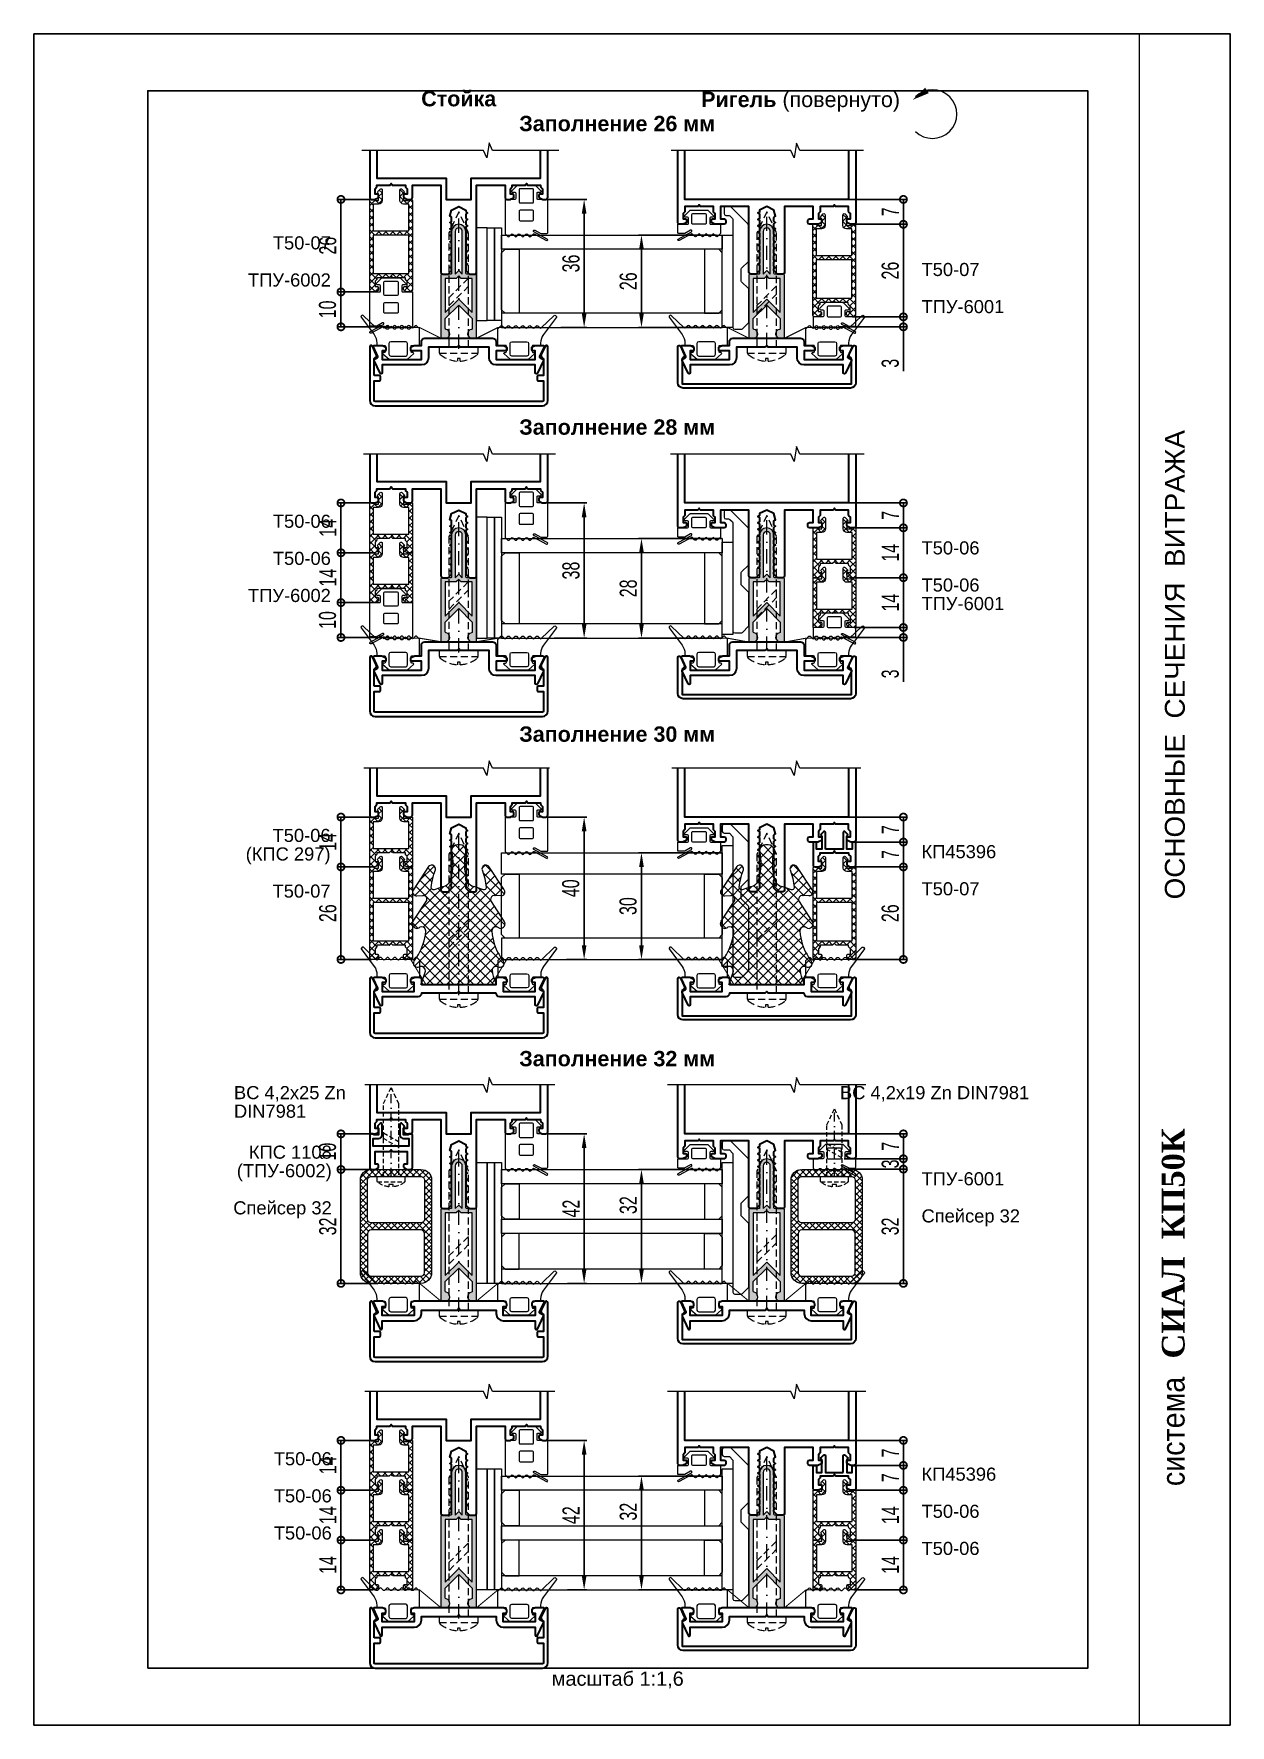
# Model space of a CAD drawing. Extents: x -37 to 8820, y -336 to 478.
# Drawn here: x 5460 to 5670, y 0 to 297 of the extents above; entities that cross this region are included whole.
import ezdxf
from ezdxf.enums import TextEntityAlignment as Align

# ---------------------------------------------------------------- set-up
doc = ezdxf.new("R2010")
doc.units = 0
doc.header["$LTSCALE"] = 5
doc.linetypes.add('DASHDOT', pattern=[1, 0.5, -0.25, 0, -0.25])
doc.linetypes.add('HIDDEN', pattern=[0.375, 0.25, -0.125])
doc.layers.get('0').update_dxf_attribs({"linetype": 'CONTINUOUS', "lineweight": 30})
doc.layers.get('DEFPOINTS').update_dxf_attribs({"linetype": 'CONTINUOUS'})
for name, color, linetype, lineweight in [('1', 6, 'DASHDOT', 13), ('2', 3, 'HIDDEN', 13), ('Dimentions', 5, 'CONTINUOUS', 15), ('Glass', 5, 'CONTINUOUS', 20), ('Ал подклад', 7, 'CONTINUOUS', 20), ('Герлен', 7, 'CONTINUOUS', 60), ('Зигзаг', 1, 'CONTINUOUS', 15), ('Подкладки', 1, 'CONTINUOUS', 20), ('Текстовый', 7, 'CONTINUOUS', 9), ('Уплотнители', 1, 'CONTINUOUS', 20), ('Штриховка', 1, 'CONTINUOUS', 5)]:
    doc.layers.add(name, color=color, linetype=linetype, lineweight=lineweight)
doc.layers.add('Скрытые', color=14, linetype='CONTINUOUS', plot=False)
doc.styles.add('3', font='RUSS.SHX', dxfattribs={"width": 0.7, "height": 3})
doc.styles.add('Каталожный', font='arial.ttf', dxfattribs={"height": 2.5})
doc.styles.add('Фирм', font='arial.ttf', dxfattribs={"height": 3.5})
doc.styles.add('Фирм5', font='timesbd.ttf', dxfattribs={"height": 4})
doc.dimstyles.new('MX1_6', dxfattribs={"dimtxt": 3, "dimasz": 2.5, "dimexe": 0.5, "dimexo": 0, "dimgap": 0.8, "dimtad": 1, "dimlfac": 1.6, "dimdsep": 46, "dimtxsty": '3', "dimcen": 0, "dimclrd": 256, "dimclre": 256, "dimclrt": 256, "dimaunit": 1, "dimadec": 0, "dimazin": 0, "dimtfac": 1, "dimtmove": 0, "dimatfit": 1, "dimfxl": 1, "dimtvp": 1, "dimtolj": 1, "dimtzin": 0, "dimarcsym": 0})

msp = doc.modelspace()

# ---------------------------------------------------------------- texts
at = {"layer": 'Скрытые', "linetype": 'Continuous', "insert": (5562.5, 7.9386), "char_height": 3.5, "width": 165, "attachment_point": 5, "style": 'Каталожный'}
msp.add_mtext('\\pxqc;{\\H0.71429x;масштаб 1:1,6}', dxfattribs=at)
at = {"layer": 'Текстовый', "style": 'Фирм'}
msp.add_text('ОСНОВНЫЕ  СЕЧЕНИЯ  ВИТРАЖА', height=3.5, rotation=90, dxfattribs=at).set_placement((5662.0431, 186.2205), align=Align.CENTER)
at = {"layer": 'Текстовый', "style": 'Фирм5'}
msp.add_text('СИАЛ  КП50К', height=4, rotation=90, dxfattribs=at).set_placement((5662, 64.3724))
at = {"layer": 'Текстовый', "style": 'Фирм', "width": 0.9}
msp.add_text(' система ', height=4, rotation=90, dxfattribs=at).set_placement((5662, 51.5762), align=Align.CENTER)
at = {"layer": 'Текстовый', "linetype": 'Continuous', "char_height": 2.7, "attachment_point": 1, "style": 'Каталожный'}
for s, insert, width in [('\\pxqc;{\\fArial|b1|i0|c204|p34;Стойка}', (5518.9615, 286.9674), 31.25), ('\\pxqc;{\\fArial|b1|i0|c204|p34;Ригель }(повернуто)', (5573.0289, 286.8348), 43.128828), ('\\pxql;{\\fArial|b1|i0|c204|p34;Заполнение 26 мм}', (5545.2112, 282.6015), 42.664921), ('\\pxql;{\\fArial|b1|i0|c204|p34;Заполнение 28 мм}', (5545.2112, 229.302), 42.664921), ('\\pxql;{\\fArial|b1|i0|c204|p34;Заполнение 30 мм}', (5545.2112, 175.3852), 42.664921), ('\\pxql;{\\fArial|b1|i0|c204|p34;Заполнение 32 мм}', (5545.2112, 118.3987), 42.664921)]:
    msp.add_mtext(s, dxfattribs=dict(at, insert=insert, width=width))
at = {"layer": 'Текстовый', "linetype": 'Continuous', "char_height": 2.5, "attachment_point": 1, "line_spacing_factor": 0.85, "style": 'Каталожный'}
for s, insert, width in [('\\pxi-2,l2,r-2.0333,se1.0833,qr,t4;{\\H0.92x;Т50-07\\P\\PТПУ-6002}', (5491.439, 261.4437), 15.611844), ('\\pxi-2,l2,r-2.0333,se1.0833,ql,t4;{\\H0.92x;Т50-07\\P\\PТПУ-6001}', (5615.8215, 256.767), 14.402032), ('\\pxi-2,l2,r-2.0333,se1.0833,qr,t4;{\\H0.92x;Т50-06\\P\\PТ50-06\\P\\PТПУ-6002}', (5491.439, 212.5612), 15.611844), ('\\pxi-2,l2,r-2.0333,se1.0833,ql,t4;{\\H0.92x;Т50-06\\P\\PТ50-06\\PТПУ-6001}', (5615.8215, 207.8845), 14.402032), ('\\pxi-2,l2,r-2.0333,se1.0833,qr,t4;{\\H0.92x;Т50-06\\P(КПС 297)\\P\\PТ50-07}', (5491.3875, 157.3947), 15.611844), ('\\pxi-2,l2,r-2.0333,se1.0833,ql,t4;{\\H0.92x;КП45396\\P\\PТ50-07}', (5615.8215, 154.5398), 14.402032), ('\\pxi-2,l2,r-2.0333,se1.0833,ql,t4;{\\H0.92x;ВС 4,2х25 Zn\\PDIN7981}', (5495.1295, 112.2245), 35.772422), ('\\pxi-2,l2,r-2.0333,se1.0833,qr,t4;{\\H0.92x;ВС 4,2х19 Zn DIN7981}', (5601.5887, 112.2245), 28.050866), ('\\pxi-2,l2,r-2.0333,se1.0833,qr,t4;{\\H0.92x;КПС 1108 (ТПУ-6002)\\P\\PСпейсер 32}', (5486.8538, 101.7725), 20.358355), ('\\pxi-2,l2,r-2.0333,se1.0833,ql,t4;{\\H0.92x;ТПУ-6001\\P\\PСпейсер 32}', (5615.8215, 97.0958), 22.417372), ('\\pxi-2,l2,r-2.0333,se1.0833,qr,t4;{\\H0.92x;Т50-06\\P\\PТ50-06\\P\\PТ50-06\\P }', (5486.8538, 47.938), 20.358355), ('\\pxi-2,l2,r-2.0333,se1.0833,ql,t4;{\\H0.92x;КП45396\\P\\PТ50-06\\P\\PТ50-06}', (5615.8215, 45.2292), 22.417372)]:
    msp.add_mtext(s, dxfattribs=dict(at, insert=insert, width=width))

# ---------------------------------------------------------------- blocks, each defined once
blk = doc.blocks.new('*D114')
at = {"layer": 'DEFPOINTS', "color": 0, "linetype": 'Continuous', "transparency": 16777216}
for p in [(5579.81, 261.67), (5566.66, 245.42), (5579.81, 245.42)]:
    blk.add_point(p, dxfattribs=at)
at = {"layer": 'Dimentions', "linetype": 'Continuous', "lineweight": -2, "transparency": 16777216}
for p, q in [((5579.81, 261.67), (5566.16, 261.67)), ((5566.66, 259.17), (5566.66, 247.92)), ((5579.81, 245.42), (5566.16, 245.42))]:
    blk.add_line(p, q, dxfattribs=at)
at = {"layer": 'Dimentions', "linetype": 'Continuous', "transparency": 16777216}
for points in [[(5566.25, 259.17), (5567.08, 259.17), (5566.66, 261.67)], [(5566.25, 247.92), (5567.08, 247.92), (5566.66, 245.42)]]:
    blk.add_solid(points, dxfattribs=at)
at = {"layer": 'Dimentions', "linetype": 'Continuous', "transparency": 16777216, "insert": (5564.36, 253.55), "char_height": 3, "attachment_point": 5, "rotation": 90, "style": '3'}
blk.add_mtext('\\A1;26', dxfattribs=at)
blk = doc.blocks.new('_DotSmall')
at = {"color": 0, "linetype": 'ByBlock', "const_width": 0.5}
blk.add_lwpolyline([(-0.0625, 0, 1), (0.0625, 0, 1)], format="xyb", close=True, dxfattribs=at)
blk = doc.blocks.new('*D115')
at = {"layer": 'DEFPOINTS', "color": 0, "linetype": 'Continuous', "transparency": 16777216}
for p in [(5518.96, 267.92), (5513.91, 251.67), (5519.56, 251.67)]:
    blk.add_point(p, dxfattribs=at)
at = {"layer": 'Dimentions', "linetype": 'Continuous', "lineweight": -2, "transparency": 16777216}
for p, q in [((5518.96, 267.92), (5513.41, 267.92)), ((5513.91, 267.92), (5513.91, 251.67)), ((5519.56, 251.67), (5513.41, 251.67))]:
    blk.add_line(p, q, dxfattribs=at)
at = {"layer": 'Dimentions', "linetype": 'Continuous', "lineweight": -2, "transparency": 16777216, "xscale": 2.5, "yscale": 2.5, "zscale": 2.5}
for p, rotation in [((5513.91, 267.92), 90), ((5513.91, 251.67), 270)]:
    blk.add_blockref('_DotSmall', p, dxfattribs=dict(at, rotation=rotation))
at = {"layer": 'Dimentions', "linetype": 'Continuous', "transparency": 16777216, "insert": (5511.61, 259.8), "char_height": 3, "attachment_point": 5, "rotation": 90, "style": '3'}
blk.add_mtext('\\A1;26', dxfattribs=at)
blk = doc.blocks.new('*D116')
at = {"layer": 'DEFPOINTS', "color": 0, "linetype": 'Continuous', "transparency": 16777216}
for p in [(5604.03, 263.55), (5612.64, 263.55), (5603.68, 247.3)]:
    blk.add_point(p, dxfattribs=at)
at = {"layer": 'Dimentions', "linetype": 'Continuous', "lineweight": -2, "transparency": 16777216}
for p, q in [((5604.03, 263.55), (5613.14, 263.55)), ((5612.64, 247.3), (5612.64, 263.55)), ((5603.68, 247.3), (5613.14, 247.3))]:
    blk.add_line(p, q, dxfattribs=at)
at = {"layer": 'Dimentions', "linetype": 'Continuous', "lineweight": -2, "transparency": 16777216, "xscale": 2.5, "yscale": 2.5, "zscale": 2.5}
for p, rotation in [((5612.64, 263.55), 90), ((5612.64, 247.3), 270)]:
    blk.add_blockref('_DotSmall', p, dxfattribs=dict(at, rotation=rotation))
at = {"layer": 'Dimentions', "linetype": 'Continuous', "transparency": 16777216, "insert": (5610.34, 255.42), "char_height": 3, "attachment_point": 5, "rotation": 90, "style": '3'}
blk.add_mtext('\\A1;26', dxfattribs=at)
blk = doc.blocks.new('*D117')
at = {"layer": 'DEFPOINTS', "color": 0, "linetype": 'Continuous', "transparency": 16777216}
for p in [(5603.03, 267.92), (5603.97, 263.55), (5612.64, 263.55)]:
    blk.add_point(p, dxfattribs=at)
at = {"layer": 'Dimentions', "linetype": 'Continuous', "lineweight": -2, "transparency": 16777216}
for p, q in [((5603.03, 267.92), (5613.14, 267.92)), ((5612.64, 267.92), (5612.64, 263.55)), ((5603.97, 263.55), (5613.14, 263.55))]:
    blk.add_line(p, q, dxfattribs=at)
at = {"layer": 'Dimentions', "linetype": 'Continuous', "lineweight": -2, "transparency": 16777216, "xscale": 2.5, "yscale": 2.5, "zscale": 2.5}
for p, rotation in [((5612.64, 267.92), 90), ((5612.64, 263.55), 270)]:
    blk.add_blockref('_DotSmall', p, dxfattribs=dict(at, rotation=rotation))
at = {"layer": 'Dimentions', "linetype": 'Continuous', "transparency": 16777216, "insert": (5610.34, 265.74), "char_height": 3, "attachment_point": 5, "rotation": 90, "style": '3'}
blk.add_mtext('\\A1;7', dxfattribs=at)
blk = doc.blocks.new('*D118')
at = {"layer": 'DEFPOINTS', "color": 0, "linetype": 'Continuous', "transparency": 16777216}
for p in [(5580.84, 208.37), (5566.66, 190.87), (5580.84, 190.87)]:
    blk.add_point(p, dxfattribs=at)
at = {"layer": 'Dimentions', "linetype": 'Continuous', "lineweight": -2, "transparency": 16777216}
for p, q in [((5580.84, 208.37), (5566.16, 208.37)), ((5566.66, 205.87), (5566.66, 193.37)), ((5580.84, 190.87), (5566.16, 190.87))]:
    blk.add_line(p, q, dxfattribs=at)
at = {"layer": 'Dimentions', "linetype": 'Continuous', "transparency": 16777216}
for points in [[(5566.25, 205.87), (5567.08, 205.87), (5566.66, 208.37)], [(5566.25, 193.37), (5567.08, 193.37), (5566.66, 190.87)]]:
    blk.add_solid(points, dxfattribs=at)
at = {"layer": 'Dimentions', "linetype": 'Continuous', "transparency": 16777216, "insert": (5564.36, 199.62), "char_height": 3, "attachment_point": 5, "rotation": 90, "style": '3'}
blk.add_mtext('\\A1;28', dxfattribs=at)
blk = doc.blocks.new('*D119')
at = {"layer": 'DEFPOINTS', "color": 0, "linetype": 'Continuous', "transparency": 16777216}
for p in [(5519.27, 214.62), (5513.91, 205.87), (5519.41, 205.87)]:
    blk.add_point(p, dxfattribs=at)
at = {"layer": 'Dimentions', "linetype": 'Continuous', "lineweight": -2, "transparency": 16777216}
for p, q in [((5519.27, 214.62), (5513.41, 214.62)), ((5513.91, 214.62), (5513.91, 205.87)), ((5519.41, 205.87), (5513.41, 205.87))]:
    blk.add_line(p, q, dxfattribs=at)
at = {"layer": 'Dimentions', "linetype": 'Continuous', "lineweight": -2, "transparency": 16777216, "xscale": 2.5, "yscale": 2.5, "zscale": 2.5}
for p, rotation in [((5513.91, 214.62), 90), ((5513.91, 205.87), 270)]:
    blk.add_blockref('_DotSmall', p, dxfattribs=dict(at, rotation=rotation))
at = {"layer": 'Dimentions', "linetype": 'Continuous', "transparency": 16777216, "insert": (5511.61, 210.25), "char_height": 3, "attachment_point": 5, "rotation": 90, "style": '3'}
blk.add_mtext('\\A1;14', dxfattribs=at)
blk = doc.blocks.new('*D120')
at = {"layer": 'DEFPOINTS', "color": 0, "linetype": 'Continuous', "transparency": 16777216}
for p in [(5604.28, 210.25), (5612.64, 210.25), (5604, 201.5)]:
    blk.add_point(p, dxfattribs=at)
at = {"layer": 'Dimentions', "linetype": 'Continuous', "lineweight": -2, "transparency": 16777216}
for p, q in [((5604.28, 210.25), (5613.14, 210.25)), ((5612.64, 201.5), (5612.64, 210.25)), ((5604, 201.5), (5613.14, 201.5))]:
    blk.add_line(p, q, dxfattribs=at)
at = {"layer": 'Dimentions', "linetype": 'Continuous', "lineweight": -2, "transparency": 16777216, "xscale": 2.5, "yscale": 2.5, "zscale": 2.5}
for p, rotation in [((5612.64, 210.25), 90), ((5612.64, 201.5), 270)]:
    blk.add_blockref('_DotSmall', p, dxfattribs=dict(at, rotation=rotation))
at = {"layer": 'Dimentions', "linetype": 'Continuous', "transparency": 16777216, "insert": (5610.34, 205.87), "char_height": 3, "attachment_point": 5, "rotation": 90, "style": '3'}
blk.add_mtext('\\A1;14', dxfattribs=at)
blk = doc.blocks.new('*D121')
at = {"layer": 'DEFPOINTS', "color": 0, "linetype": 'Continuous', "transparency": 16777216}
for p in [(5603.03, 214.62), (5609.82, 210.25), (5612.64, 210.25)]:
    blk.add_point(p, dxfattribs=at)
at = {"layer": 'Dimentions', "linetype": 'Continuous', "lineweight": -2, "transparency": 16777216}
for p, q in [((5603.03, 214.62), (5613.14, 214.62)), ((5612.64, 214.62), (5612.64, 210.25)), ((5609.82, 210.25), (5613.14, 210.25))]:
    blk.add_line(p, q, dxfattribs=at)
at = {"layer": 'Dimentions', "linetype": 'Continuous', "lineweight": -2, "transparency": 16777216, "xscale": 2.5, "yscale": 2.5, "zscale": 2.5}
for p, rotation in [((5612.64, 214.62), 90), ((5612.64, 210.25), 270)]:
    blk.add_blockref('_DotSmall', p, dxfattribs=dict(at, rotation=rotation))
at = {"layer": 'Dimentions', "linetype": 'Continuous', "transparency": 16777216, "insert": (5610.34, 212.44), "char_height": 3, "attachment_point": 5, "rotation": 90, "style": '3'}
blk.add_mtext('\\A1;7', dxfattribs=at)
blk = doc.blocks.new('*D122')
at = {"layer": 'DEFPOINTS', "color": 0, "linetype": 'Continuous', "transparency": 16777216}
for p in [(5580.84, 97.58), (5566.66, 77.58), (5580.84, 77.58)]:
    blk.add_point(p, dxfattribs=at)
at = {"layer": 'Dimentions', "linetype": 'Continuous', "lineweight": -2, "transparency": 16777216}
for p, q in [((5580.84, 97.58), (5566.16, 97.58)), ((5566.66, 95.08), (5566.66, 80.08)), ((5580.84, 77.58), (5566.16, 77.58))]:
    blk.add_line(p, q, dxfattribs=at)
at = {"layer": 'Dimentions', "linetype": 'Continuous', "transparency": 16777216}
for points in [[(5566.25, 95.08), (5567.08, 95.08), (5566.66, 97.58)], [(5566.25, 80.08), (5567.08, 80.08), (5566.66, 77.58)]]:
    blk.add_solid(points, dxfattribs=at)
at = {"layer": 'Dimentions', "linetype": 'Continuous', "transparency": 16777216, "insert": (5564.36, 91.32), "char_height": 3, "attachment_point": 5, "rotation": 90, "style": '3'}
blk.add_mtext('\\A1;32', dxfattribs=at)
blk = doc.blocks.new('*D123')
at = {"layer": 'DEFPOINTS', "color": 0, "linetype": 'Continuous', "transparency": 16777216}
for p in [(5518.96, 103.83), (5513.91, 97.58), (5519.61, 97.58)]:
    blk.add_point(p, dxfattribs=at)
at = {"layer": 'Dimentions', "linetype": 'Continuous', "lineweight": -2, "transparency": 16777216}
for p, q in [((5518.96, 103.83), (5513.41, 103.83)), ((5513.91, 103.83), (5513.91, 97.58)), ((5519.61, 97.58), (5513.41, 97.58))]:
    blk.add_line(p, q, dxfattribs=at)
at = {"layer": 'Dimentions', "linetype": 'Continuous', "lineweight": -2, "transparency": 16777216, "xscale": 2.5, "yscale": 2.5, "zscale": 2.5}
for p, rotation in [((5513.91, 103.83), 90), ((5513.91, 97.58), 270)]:
    blk.add_blockref('_DotSmall', p, dxfattribs=dict(at, rotation=rotation))
at = {"layer": 'Dimentions', "linetype": 'Continuous', "transparency": 16777216, "insert": (5511.56, 100.71), "char_height": 3, "attachment_point": 5, "rotation": 90, "style": '3'}
blk.add_mtext('\\A1;10', dxfattribs=at)
blk = doc.blocks.new('*D926')
at = {"layer": 'DEFPOINTS', "color": 0, "linetype": 'Continuous', "transparency": 16777216}
for p in [(5580.84, 153.21), (5566.66, 134.46), (5580.84, 134.46)]:
    blk.add_point(p, dxfattribs=at)
at = {"layer": 'Dimentions', "linetype": 'Continuous', "lineweight": -2, "transparency": 16777216}
for p, q in [((5580.84, 153.21), (5566.16, 153.21)), ((5566.66, 150.71), (5566.66, 136.96)), ((5580.84, 134.46), (5566.16, 134.46))]:
    blk.add_line(p, q, dxfattribs=at)
at = {"layer": 'Dimentions', "linetype": 'Continuous', "transparency": 16777216}
for points in [[(5566.25, 150.71), (5567.08, 150.71), (5566.66, 153.21)], [(5566.25, 136.96), (5567.08, 136.96), (5566.66, 134.46)]]:
    blk.add_solid(points, dxfattribs=at)
at = {"layer": 'Dimentions', "linetype": 'Continuous', "transparency": 16777216, "insert": (5564.32, 143.83), "char_height": 3, "attachment_point": 5, "rotation": 90, "style": '3'}
blk.add_mtext('\\A1;30', dxfattribs=at)
blk = doc.blocks.new('*D927')
at = {"layer": 'DEFPOINTS', "color": 0, "linetype": 'Continuous', "transparency": 16777216}
for p in [(5518.96, 159.46), (5513.91, 150.71), (5519.34, 150.71)]:
    blk.add_point(p, dxfattribs=at)
at = {"layer": 'Dimentions', "linetype": 'Continuous', "lineweight": -2, "transparency": 16777216}
for p, q in [((5518.96, 159.46), (5513.41, 159.46)), ((5513.91, 159.46), (5513.91, 150.71)), ((5519.34, 150.71), (5513.41, 150.71))]:
    blk.add_line(p, q, dxfattribs=at)
at = {"layer": 'Dimentions', "linetype": 'Continuous', "lineweight": -2, "transparency": 16777216, "xscale": 2.5, "yscale": 2.5, "zscale": 2.5}
for p, rotation in [((5513.91, 159.46), 90), ((5513.91, 150.71), 270)]:
    blk.add_blockref('_DotSmall', p, dxfattribs=dict(at, rotation=rotation))
at = {"layer": 'Dimentions', "linetype": 'Continuous', "transparency": 16777216, "insert": (5511.61, 155.08), "char_height": 3, "attachment_point": 5, "rotation": 90, "style": '3'}
blk.add_mtext('\\A1;14', dxfattribs=at)
blk = doc.blocks.new('*D928')
at = {"layer": 'DEFPOINTS', "color": 0, "linetype": 'Continuous', "transparency": 16777216}
for p in [(5603.97, 155.08), (5612.64, 155.08), (5603.77, 150.71)]:
    blk.add_point(p, dxfattribs=at)
at = {"layer": 'Dimentions', "linetype": 'Continuous', "lineweight": -2, "transparency": 16777216}
for p, q in [((5603.97, 155.08), (5613.14, 155.08)), ((5612.64, 150.71), (5612.64, 155.08)), ((5603.77, 150.71), (5613.14, 150.71))]:
    blk.add_line(p, q, dxfattribs=at)
at = {"layer": 'Dimentions', "linetype": 'Continuous', "lineweight": -2, "transparency": 16777216, "xscale": 2.5, "yscale": 2.5, "zscale": 2.5}
for p, rotation in [((5612.64, 155.08), 90), ((5612.64, 150.71), 270)]:
    blk.add_blockref('_DotSmall', p, dxfattribs=dict(at, rotation=rotation))
at = {"layer": 'Dimentions', "linetype": 'Continuous', "transparency": 16777216, "insert": (5610.34, 152.89), "char_height": 3, "attachment_point": 5, "rotation": 90, "style": '3'}
blk.add_mtext('\\A1;7', dxfattribs=at)
blk = doc.blocks.new('*D929')
at = {"layer": 'DEFPOINTS', "color": 0, "linetype": 'Continuous', "transparency": 16777216}
for p in [(5603.03, 159.46), (5611.81, 155.08), (5612.64, 155.08)]:
    blk.add_point(p, dxfattribs=at)
at = {"layer": 'Dimentions', "linetype": 'Continuous', "lineweight": -2, "transparency": 16777216}
for p, q in [((5603.03, 159.46), (5613.14, 159.46)), ((5612.64, 159.46), (5612.64, 155.08)), ((5611.81, 155.08), (5613.14, 155.08))]:
    blk.add_line(p, q, dxfattribs=at)
at = {"layer": 'Dimentions', "linetype": 'Continuous', "lineweight": -2, "transparency": 16777216, "xscale": 2.5, "yscale": 2.5, "zscale": 2.5}
for p, rotation in [((5612.64, 159.46), 90), ((5612.64, 155.08), 270)]:
    blk.add_blockref('_DotSmall', p, dxfattribs=dict(at, rotation=rotation))
at = {"layer": 'Dimentions', "linetype": 'Continuous', "transparency": 16777216, "insert": (5610.34, 157.27), "char_height": 3, "attachment_point": 5, "rotation": 90, "style": '3'}
blk.add_mtext('\\A1;7', dxfattribs=at)
blk = doc.blocks.new('*D966')
at = {"layer": 'DEFPOINTS', "color": 0, "transparency": 16777216}
for p in [(5549.61, 267.92), (5552.48, 245.42), (5556.6, 245.42)]:
    blk.add_point(p, dxfattribs=at)
at = {"layer": 'Dimentions', "lineweight": -2, "transparency": 16777216}
for p, q in [((5549.61, 267.92), (5557.1, 267.92)), ((5556.6, 265.42), (5556.6, 247.92)), ((5552.48, 245.42), (5557.1, 245.42))]:
    blk.add_line(p, q, dxfattribs=at)
at = {"layer": 'Dimentions', "transparency": 16777216}
for points in [[(5556.18, 265.42), (5557.01, 265.42), (5556.6, 267.92)], [(5556.18, 247.92), (5557.01, 247.92), (5556.6, 245.42)]]:
    blk.add_solid(points, dxfattribs=at)
at = {"layer": 'Dimentions', "transparency": 16777216, "insert": (5554.3, 256.67), "char_height": 3, "attachment_point": 5, "rotation": 90, "style": '3'}
blk.add_mtext('\\A1;36', dxfattribs=at)
blk = doc.blocks.new('*D967')
at = {"layer": 'DEFPOINTS', "color": 0, "transparency": 16777216}
for p in [(5549.61, 214.62), (5551.32, 190.87), (5556.6, 190.87)]:
    blk.add_point(p, dxfattribs=at)
at = {"layer": 'Dimentions', "lineweight": -2, "transparency": 16777216}
for p, q in [((5549.61, 214.62), (5557.1, 214.62)), ((5556.6, 212.12), (5556.6, 193.37)), ((5551.32, 190.87), (5557.1, 190.87))]:
    blk.add_line(p, q, dxfattribs=at)
at = {"layer": 'Dimentions', "transparency": 16777216}
for points in [[(5556.18, 212.12), (5557.01, 212.12), (5556.6, 214.62)], [(5556.18, 193.37), (5557.01, 193.37), (5556.6, 190.87)]]:
    blk.add_solid(points, dxfattribs=at)
at = {"layer": 'Dimentions', "transparency": 16777216, "insert": (5554.3, 202.75), "char_height": 3, "attachment_point": 5, "rotation": 90, "style": '3'}
blk.add_mtext('\\A1;38', dxfattribs=at)
blk = doc.blocks.new('*D968')
at = {"layer": 'DEFPOINTS', "color": 0, "linetype": 'Continuous', "transparency": 16777216}
for p in [(5519.27, 205.87), (5513.91, 197.12), (5519.41, 197.12)]:
    blk.add_point(p, dxfattribs=at)
at = {"layer": 'Dimentions', "linetype": 'Continuous', "lineweight": -2, "transparency": 16777216}
for p, q in [((5519.27, 205.87), (5513.41, 205.87)), ((5513.91, 205.87), (5513.91, 197.12)), ((5519.41, 197.12), (5513.41, 197.12))]:
    blk.add_line(p, q, dxfattribs=at)
at = {"layer": 'Dimentions', "linetype": 'Continuous', "lineweight": -2, "transparency": 16777216, "xscale": 2.5, "yscale": 2.5, "zscale": 2.5}
for p, rotation in [((5513.91, 205.87), 90), ((5513.91, 197.12), 270)]:
    blk.add_blockref('_DotSmall', p, dxfattribs=dict(at, rotation=rotation))
at = {"layer": 'Dimentions', "linetype": 'Continuous', "transparency": 16777216, "insert": (5511.61, 201.5), "char_height": 3, "attachment_point": 5, "rotation": 90, "style": '3'}
blk.add_mtext('\\A1;14', dxfattribs=at)
blk = doc.blocks.new('*D969')
at = {"layer": 'DEFPOINTS', "color": 0, "linetype": 'Continuous', "transparency": 16777216}
for p in [(5604.28, 201.5), (5612.64, 201.5), (5604, 192.75)]:
    blk.add_point(p, dxfattribs=at)
at = {"layer": 'Dimentions', "linetype": 'Continuous', "lineweight": -2, "transparency": 16777216}
for p, q in [((5604.28, 201.5), (5613.14, 201.5)), ((5612.64, 192.75), (5612.64, 201.5)), ((5604, 192.75), (5613.14, 192.75))]:
    blk.add_line(p, q, dxfattribs=at)
at = {"layer": 'Dimentions', "linetype": 'Continuous', "lineweight": -2, "transparency": 16777216, "xscale": 2.5, "yscale": 2.5, "zscale": 2.5}
for p, rotation in [((5612.64, 201.5), 90), ((5612.64, 192.75), 270)]:
    blk.add_blockref('_DotSmall', p, dxfattribs=dict(at, rotation=rotation))
at = {"layer": 'Dimentions', "linetype": 'Continuous', "transparency": 16777216, "insert": (5610.34, 197.12), "char_height": 3, "attachment_point": 5, "rotation": 90, "style": '3'}
blk.add_mtext('\\A1;14', dxfattribs=at)
blk = doc.blocks.new('*D970')
at = {"layer": 'DEFPOINTS', "color": 0, "transparency": 16777216}
for p in [(5549.61, 103.83), (5553.67, 77.58), (5556.6, 77.58)]:
    blk.add_point(p, dxfattribs=at)
at = {"layer": 'Dimentions', "lineweight": -2, "transparency": 16777216}
for p, q in [((5549.61, 103.83), (5557.1, 103.83)), ((5556.6, 101.33), (5556.6, 80.08)), ((5553.67, 77.58), (5557.1, 77.58))]:
    blk.add_line(p, q, dxfattribs=at)
at = {"layer": 'Dimentions', "transparency": 16777216}
for points in [[(5556.18, 101.33), (5557.01, 101.33), (5556.6, 103.83)], [(5556.18, 80.08), (5557.01, 80.08), (5556.6, 77.58)]]:
    blk.add_solid(points, dxfattribs=at)
at = {"layer": 'Dimentions', "transparency": 16777216, "insert": (5554.3, 90.71), "char_height": 3, "attachment_point": 5, "rotation": 90, "style": '3'}
blk.add_mtext('\\A1;42', dxfattribs=at)
blk = doc.blocks.new('*D973')
at = {"layer": 'DEFPOINTS', "color": 0, "linetype": 'Continuous', "transparency": 16777216}
for p in [(5516.49, 251.67), (5513.91, 245.55), (5522.4, 245.55)]:
    blk.add_point(p, dxfattribs=at)
at = {"layer": 'Dimentions', "linetype": 'Continuous', "lineweight": -2, "transparency": 16777216}
for p, q in [((5516.49, 251.67), (5513.41, 251.67)), ((5513.91, 251.67), (5513.91, 245.55)), ((5522.4, 245.55), (5513.41, 245.55))]:
    blk.add_line(p, q, dxfattribs=at)
at = {"layer": 'Dimentions', "linetype": 'Continuous', "lineweight": -2, "transparency": 16777216, "xscale": 2.5, "yscale": 2.5, "zscale": 2.5}
for p, rotation in [((5513.91, 251.67), 90), ((5513.91, 245.55), 270)]:
    blk.add_blockref('_DotSmall', p, dxfattribs=dict(at, rotation=rotation))
at = {"layer": 'Dimentions', "linetype": 'Continuous', "transparency": 16777216, "insert": (5511.56, 248.61), "char_height": 3, "attachment_point": 5, "rotation": 90, "style": '3'}
blk.add_mtext('\\A1;10', dxfattribs=at)
blk = doc.blocks.new('*D974')
at = {"layer": 'DEFPOINTS', "color": 0, "linetype": 'Continuous', "transparency": 16777216}
for p in [(5608.71, 247.3), (5601.47, 245.55), (5612.64, 245.55)]:
    blk.add_point(p, dxfattribs=at)
at = {"layer": 'Dimentions', "linetype": 'Continuous', "lineweight": -2, "transparency": 16777216}
for p, q in [((5612.64, 247.3), (5612.64, 249.8)), ((5608.71, 247.3), (5613.14, 247.3)), ((5612.64, 247.3), (5612.64, 245.55)), ((5601.47, 245.55), (5613.14, 245.55)), ((5612.64, 245.55), (5612.64, 237.75))]:
    blk.add_line(p, q, dxfattribs=at)
at = {"layer": 'Dimentions', "linetype": 'Continuous', "lineweight": -2, "transparency": 16777216, "xscale": 2.5, "yscale": 2.5, "zscale": 2.5}
for p, rotation in [((5612.64, 247.3), 270), ((5612.64, 245.55), 90)]:
    blk.add_blockref('_DotSmall', p, dxfattribs=dict(at, rotation=rotation))
at = {"layer": 'Dimentions', "linetype": 'Continuous', "transparency": 16777216, "insert": (5610.34, 239.15), "char_height": 3, "attachment_point": 5, "rotation": 90, "style": '3'}
blk.add_mtext('\\A1;3', dxfattribs=at)
blk = doc.blocks.new('*D975')
at = {"layer": 'DEFPOINTS', "color": 0, "linetype": 'Continuous', "transparency": 16777216}
for p in [(5516.49, 197.12), (5513.91, 191), (5522.4, 191)]:
    blk.add_point(p, dxfattribs=at)
at = {"layer": 'Dimentions', "linetype": 'Continuous', "lineweight": -2, "transparency": 16777216}
for p, q in [((5516.49, 197.12), (5513.41, 197.12)), ((5513.91, 197.12), (5513.91, 191)), ((5522.4, 191), (5513.41, 191))]:
    blk.add_line(p, q, dxfattribs=at)
at = {"layer": 'Dimentions', "linetype": 'Continuous', "lineweight": -2, "transparency": 16777216, "xscale": 2.5, "yscale": 2.5, "zscale": 2.5}
for p, rotation in [((5513.91, 197.12), 90), ((5513.91, 191), 270)]:
    blk.add_blockref('_DotSmall', p, dxfattribs=dict(at, rotation=rotation))
at = {"layer": 'Dimentions', "linetype": 'Continuous', "transparency": 16777216, "insert": (5511.56, 194.06), "char_height": 3, "attachment_point": 5, "rotation": 90, "style": '3'}
blk.add_mtext('\\A1;10', dxfattribs=at)
blk = doc.blocks.new('*D976')
at = {"layer": 'DEFPOINTS', "color": 0, "linetype": 'Continuous', "transparency": 16777216}
for p in [(5601.47, 191), (5608.71, 192.75), (5612.64, 191)]:
    blk.add_point(p, dxfattribs=at)
at = {"layer": 'Dimentions', "linetype": 'Continuous', "lineweight": -2, "transparency": 16777216}
for p, q in [((5612.64, 192.75), (5612.64, 195.25)), ((5601.47, 191), (5613.14, 191)), ((5608.71, 192.75), (5613.14, 192.75)), ((5612.64, 192.75), (5612.64, 191)), ((5612.64, 191), (5612.64, 183.2))]:
    blk.add_line(p, q, dxfattribs=at)
at = {"layer": 'Dimentions', "linetype": 'Continuous', "lineweight": -2, "transparency": 16777216, "xscale": 2.5, "yscale": 2.5, "zscale": 2.5}
for p, rotation in [((5612.64, 192.75), 270), ((5612.64, 191), 90)]:
    blk.add_blockref('_DotSmall', p, dxfattribs=dict(at, rotation=rotation))
at = {"layer": 'Dimentions', "linetype": 'Continuous', "transparency": 16777216, "insert": (5610.34, 184.6), "char_height": 3, "attachment_point": 5, "rotation": 90, "style": '3'}
blk.add_mtext('\\A1;3', dxfattribs=at)
blk = doc.blocks.new('*D934')
at = {"layer": 'DEFPOINTS', "color": 0, "linetype": 'Continuous', "transparency": 16777216}
for p in [(5519.56, 97.58), (5513.91, 77.58), (5520.02, 77.58)]:
    blk.add_point(p, dxfattribs=at)
at = {"layer": 'Dimentions', "linetype": 'Continuous', "lineweight": -2, "transparency": 16777216}
for p, q in [((5519.56, 97.58), (5513.41, 97.58)), ((5513.91, 97.58), (5513.91, 77.58)), ((5520.02, 77.58), (5513.41, 77.58))]:
    blk.add_line(p, q, dxfattribs=at)
at = {"layer": 'Dimentions', "linetype": 'Continuous', "lineweight": -2, "transparency": 16777216, "xscale": 2.5, "yscale": 2.5, "zscale": 2.5}
for p, rotation in [((5513.91, 97.58), 90), ((5513.91, 77.58), 270)]:
    blk.add_blockref('_DotSmall', p, dxfattribs=dict(at, rotation=rotation))
at = {"layer": 'Dimentions', "linetype": 'Continuous', "transparency": 16777216, "insert": (5511.61, 87.58), "char_height": 3, "attachment_point": 5, "rotation": 90, "style": '3'}
blk.add_mtext('\\A1;32', dxfattribs=at)
blk = doc.blocks.new('*D935')
at = {"layer": 'DEFPOINTS', "color": 0, "linetype": 'Continuous', "transparency": 16777216}
for p in [(5602.23, 99.46), (5612.64, 99.46), (5601.81, 97.64)]:
    blk.add_point(p, dxfattribs=at)
at = {"layer": 'Dimentions', "linetype": 'Continuous', "lineweight": -2, "transparency": 16777216}
for p, q in [((5602.23, 99.46), (5613.14, 99.46)), ((5612.64, 97.64), (5612.64, 99.46)), ((5601.81, 97.64), (5613.14, 97.64))]:
    blk.add_line(p, q, dxfattribs=at)
at = {"layer": 'Dimentions', "linetype": 'Continuous', "lineweight": -2, "transparency": 16777216, "xscale": 2.5, "yscale": 2.5, "zscale": 2.5}
for p, rotation in [((5612.64, 99.46), 90), ((5612.64, 97.64), 270)]:
    blk.add_blockref('_DotSmall', p, dxfattribs=dict(at, rotation=rotation))
at = {"layer": 'Dimentions', "linetype": 'Continuous', "transparency": 16777216, "insert": (5610.34, 98.55), "char_height": 3, "attachment_point": 5, "rotation": 90, "style": '3'}
blk.add_mtext('\\A1;3', dxfattribs=at)
blk = doc.blocks.new('*D936')
at = {"layer": 'DEFPOINTS', "color": 0, "linetype": 'Continuous', "transparency": 16777216}
for p in [(5603.03, 103.83), (5609.82, 99.46), (5612.64, 99.46)]:
    blk.add_point(p, dxfattribs=at)
at = {"layer": 'Dimentions', "linetype": 'Continuous', "lineweight": -2, "transparency": 16777216}
for p, q in [((5603.03, 103.83), (5613.14, 103.83)), ((5612.64, 103.83), (5612.64, 99.46)), ((5609.82, 99.46), (5613.14, 99.46))]:
    blk.add_line(p, q, dxfattribs=at)
at = {"layer": 'Dimentions', "linetype": 'Continuous', "lineweight": -2, "transparency": 16777216, "xscale": 2.5, "yscale": 2.5, "zscale": 2.5}
for p, rotation in [((5612.64, 103.83), 90), ((5612.64, 99.46), 270)]:
    blk.add_blockref('_DotSmall', p, dxfattribs=dict(at, rotation=rotation))
at = {"layer": 'Dimentions', "linetype": 'Continuous', "transparency": 16777216, "insert": (5610.34, 101.65), "char_height": 3, "attachment_point": 5, "rotation": 90, "style": '3'}
blk.add_mtext('\\A1;7', dxfattribs=at)
blk = doc.blocks.new('*D937')
at = {"layer": 'DEFPOINTS', "color": 0, "linetype": 'Continuous', "transparency": 16777216}
for p in [(5603.54, 97.64), (5612.64, 97.64), (5603.54, 77.58)]:
    blk.add_point(p, dxfattribs=at)
at = {"layer": 'Dimentions', "linetype": 'Continuous', "lineweight": -2, "transparency": 16777216}
for p, q in [((5603.54, 97.64), (5613.14, 97.64)), ((5612.64, 77.58), (5612.64, 97.64)), ((5603.54, 77.58), (5613.14, 77.58))]:
    blk.add_line(p, q, dxfattribs=at)
at = {"layer": 'Dimentions', "linetype": 'Continuous', "lineweight": -2, "transparency": 16777216, "xscale": 2.5, "yscale": 2.5, "zscale": 2.5}
for p, rotation in [((5612.64, 97.64), 90), ((5612.64, 77.58), 270)]:
    blk.add_blockref('_DotSmall', p, dxfattribs=dict(at, rotation=rotation))
at = {"layer": 'Dimentions', "linetype": 'Continuous', "transparency": 16777216, "insert": (5610.34, 87.58), "char_height": 3, "attachment_point": 5, "rotation": 90, "style": '3'}
blk.add_mtext('\\A1;32', dxfattribs=at)
blk = doc.blocks.new('*U68')
at = {"layer": '1'}
blk.add_line((0, 0), (0, -25), dxfattribs=at)
at = {"layer": '2'}
blk.add_line((-3.84, 1.45), (3.84, 1.45), dxfattribs=at)
blk.add_lwpolyline([(-0.6, 2.87, 0.143497), (-3.71, 1.61, 0.228881), (-3.9, 1.21), (-3.9, 0), (3.9, 0), (3.9, 1.21, 0.228881), (3.71, 1.61, 0.143497), (0.6, 2.87), (0.6, 2.24), (-0.6, 2.24)], format="xyb", close=True, dxfattribs=at)
for points in [[(-2.1, 0), (-2.1, -20.5), (0, -25), (2.1, -20.5), (2.1, 0)], [(2.1, -8.22), (-2.1, -10.65), (-2.1, -12.28), (2.1, -9.85)]]:
    blk.add_lwpolyline(points, close=True, dxfattribs=at)
blk = doc.blocks.new('*U67')
at = {"layer": '1'}
blk.add_line((0, 0), (0, -19), dxfattribs=at)
at = {"layer": '2'}
blk.add_line((-3.84, 1.45), (3.84, 1.45), dxfattribs=at)
blk.add_lwpolyline([(-0.6, 2.87, 0.143497), (-3.71, 1.61, 0.228881), (-3.9, 1.21), (-3.9, 0), (3.9, 0), (3.9, 1.21, 0.228881), (3.71, 1.61, 0.143497), (0.6, 2.87), (0.6, 2.24), (-0.6, 2.24)], format="xyb", close=True, dxfattribs=at)
for points in [[(-2.1, 0), (-2.1, -14.5), (0, -19), (2.1, -14.5), (2.1, 0)], [(2.1, -5.22), (-2.1, -7.65), (-2.1, -9.28), (2.1, -6.85)]]:
    blk.add_lwpolyline(points, close=True, dxfattribs=at)
blk = doc.blocks.new('*D980')
at = {"layer": 'DEFPOINTS', "color": 0, "linetype": 'Continuous', "transparency": 16777216}
for p in [(5580.84, 43.75), (5566.66, 23.75), (5580.84, 23.75)]:
    blk.add_point(p, dxfattribs=at)
at = {"layer": 'Dimentions', "linetype": 'Continuous', "lineweight": -2, "transparency": 16777216}
for p, q in [((5580.84, 43.75), (5566.16, 43.75)), ((5566.66, 41.25), (5566.66, 26.25)), ((5580.84, 23.75), (5566.16, 23.75))]:
    blk.add_line(p, q, dxfattribs=at)
at = {"layer": 'Dimentions', "linetype": 'Continuous', "transparency": 16777216}
for points in [[(5566.25, 41.25), (5567.08, 41.25), (5566.66, 43.75)], [(5566.25, 26.25), (5567.08, 26.25), (5566.66, 23.75)]]:
    blk.add_solid(points, dxfattribs=at)
at = {"layer": 'Dimentions', "linetype": 'Continuous', "transparency": 16777216, "insert": (5564.36, 37.49), "char_height": 3, "attachment_point": 5, "rotation": 90, "style": '3'}
blk.add_mtext('\\A1;32', dxfattribs=at)
blk = doc.blocks.new('*D981')
at = {"layer": 'DEFPOINTS', "color": 0, "linetype": 'Continuous', "transparency": 16777216}
for p in [(5518.96, 50), (5513.91, 41.25), (5519.24, 41.25)]:
    blk.add_point(p, dxfattribs=at)
at = {"layer": 'Dimentions', "linetype": 'Continuous', "lineweight": -2, "transparency": 16777216}
for p, q in [((5518.96, 50), (5513.41, 50)), ((5513.91, 50), (5513.91, 41.25)), ((5519.24, 41.25), (5513.41, 41.25))]:
    blk.add_line(p, q, dxfattribs=at)
at = {"layer": 'Dimentions', "linetype": 'Continuous', "lineweight": -2, "transparency": 16777216, "xscale": 2.5, "yscale": 2.5, "zscale": 2.5}
for p, rotation in [((5513.91, 50), 90), ((5513.91, 41.25), 270)]:
    blk.add_blockref('_DotSmall', p, dxfattribs=dict(at, rotation=rotation))
at = {"layer": 'Dimentions', "linetype": 'Continuous', "transparency": 16777216, "insert": (5511.61, 45.62), "char_height": 3, "attachment_point": 5, "rotation": 90, "style": '3'}
blk.add_mtext('\\A1;14', dxfattribs=at)
blk = doc.blocks.new('*D982')
at = {"layer": 'DEFPOINTS', "color": 0, "transparency": 16777216}
for p in [(5549.61, 50), (5553.67, 23.75), (5556.6, 23.75)]:
    blk.add_point(p, dxfattribs=at)
at = {"layer": 'Dimentions', "lineweight": -2, "transparency": 16777216}
for p, q in [((5549.61, 50), (5557.1, 50)), ((5556.6, 47.5), (5556.6, 26.25)), ((5553.67, 23.75), (5557.1, 23.75))]:
    blk.add_line(p, q, dxfattribs=at)
at = {"layer": 'Dimentions', "transparency": 16777216}
for points in [[(5556.18, 47.5), (5557.01, 47.5), (5556.6, 50)], [(5556.18, 26.25), (5557.01, 26.25), (5556.6, 23.75)]]:
    blk.add_solid(points, dxfattribs=at)
at = {"layer": 'Dimentions', "transparency": 16777216, "insert": (5554.3, 36.87), "char_height": 3, "attachment_point": 5, "rotation": 90, "style": '3'}
blk.add_mtext('\\A1;42', dxfattribs=at)
blk = doc.blocks.new('*D983')
at = {"layer": 'DEFPOINTS', "color": 0, "linetype": 'Continuous', "transparency": 16777216}
for p in [(5519.24, 41.25), (5513.91, 32.5), (5519.52, 32.5)]:
    blk.add_point(p, dxfattribs=at)
at = {"layer": 'Dimentions', "linetype": 'Continuous', "lineweight": -2, "transparency": 16777216}
for p, q in [((5519.24, 41.25), (5513.41, 41.25)), ((5513.91, 41.25), (5513.91, 32.5)), ((5519.52, 32.5), (5513.41, 32.5))]:
    blk.add_line(p, q, dxfattribs=at)
at = {"layer": 'Dimentions', "linetype": 'Continuous', "lineweight": -2, "transparency": 16777216, "xscale": 2.5, "yscale": 2.5, "zscale": 2.5}
for p, rotation in [((5513.91, 41.25), 90), ((5513.91, 32.5), 270)]:
    blk.add_blockref('_DotSmall', p, dxfattribs=dict(at, rotation=rotation))
at = {"layer": 'Dimentions', "linetype": 'Continuous', "transparency": 16777216, "insert": (5511.61, 36.87), "char_height": 3, "attachment_point": 5, "rotation": 90, "style": '3'}
blk.add_mtext('\\A1;14', dxfattribs=at)
blk = doc.blocks.new('*D984')
at = {"layer": 'DEFPOINTS', "color": 0, "linetype": 'Continuous', "transparency": 16777216}
for p in [(5603.97, 45.62), (5612.64, 45.62), (5604.28, 41.25)]:
    blk.add_point(p, dxfattribs=at)
at = {"layer": 'Dimentions', "linetype": 'Continuous', "lineweight": -2, "transparency": 16777216}
for p, q in [((5603.97, 45.62), (5613.14, 45.62)), ((5612.64, 41.25), (5612.64, 45.62)), ((5604.28, 41.25), (5613.14, 41.25))]:
    blk.add_line(p, q, dxfattribs=at)
at = {"layer": 'Dimentions', "linetype": 'Continuous', "lineweight": -2, "transparency": 16777216, "xscale": 2.5, "yscale": 2.5, "zscale": 2.5}
for p, rotation in [((5612.64, 45.62), 90), ((5612.64, 41.25), 270)]:
    blk.add_blockref('_DotSmall', p, dxfattribs=dict(at, rotation=rotation))
at = {"layer": 'Dimentions', "linetype": 'Continuous', "transparency": 16777216, "insert": (5610.34, 43.44), "char_height": 3, "attachment_point": 5, "rotation": 90, "style": '3'}
blk.add_mtext('\\A1;7', dxfattribs=at)
blk = doc.blocks.new('*D985')
at = {"layer": 'DEFPOINTS', "color": 0, "linetype": 'Continuous', "transparency": 16777216}
for p in [(5603.03, 50), (5609.82, 45.62), (5612.64, 45.62)]:
    blk.add_point(p, dxfattribs=at)
at = {"layer": 'Dimentions', "linetype": 'Continuous', "lineweight": -2, "transparency": 16777216}
for p, q in [((5603.03, 50), (5613.14, 50)), ((5612.64, 50), (5612.64, 45.62)), ((5609.82, 45.62), (5613.14, 45.62))]:
    blk.add_line(p, q, dxfattribs=at)
at = {"layer": 'Dimentions', "linetype": 'Continuous', "lineweight": -2, "transparency": 16777216, "xscale": 2.5, "yscale": 2.5, "zscale": 2.5}
for p, rotation in [((5612.64, 50), 90), ((5612.64, 45.62), 270)]:
    blk.add_blockref('_DotSmall', p, dxfattribs=dict(at, rotation=rotation))
at = {"layer": 'Dimentions', "linetype": 'Continuous', "transparency": 16777216, "insert": (5610.34, 47.81), "char_height": 3, "attachment_point": 5, "rotation": 90, "style": '3'}
blk.add_mtext('\\A1;7', dxfattribs=at)
blk = doc.blocks.new('*D986')
at = {"layer": 'DEFPOINTS', "color": 0, "linetype": 'Continuous', "transparency": 16777216}
for p in [(5603.68, 41.25), (5612.64, 41.25), (5604, 32.5)]:
    blk.add_point(p, dxfattribs=at)
at = {"layer": 'Dimentions', "linetype": 'Continuous', "lineweight": -2, "transparency": 16777216}
for p, q in [((5603.68, 41.25), (5613.14, 41.25)), ((5612.64, 32.5), (5612.64, 41.25)), ((5604, 32.5), (5613.14, 32.5))]:
    blk.add_line(p, q, dxfattribs=at)
at = {"layer": 'Dimentions', "linetype": 'Continuous', "lineweight": -2, "transparency": 16777216, "xscale": 2.5, "yscale": 2.5, "zscale": 2.5}
for p, rotation in [((5612.64, 41.25), 90), ((5612.64, 32.5), 270)]:
    blk.add_blockref('_DotSmall', p, dxfattribs=dict(at, rotation=rotation))
at = {"layer": 'Dimentions', "linetype": 'Continuous', "transparency": 16777216, "insert": (5610.34, 36.87), "char_height": 3, "attachment_point": 5, "rotation": 90, "style": '3'}
blk.add_mtext('\\A1;14', dxfattribs=at)
blk = doc.blocks.new('*D987')
at = {"layer": 'DEFPOINTS', "color": 0, "linetype": 'Continuous', "transparency": 16777216}
for p in [(5519.24, 32.5), (5513.91, 23.75), (5519.52, 23.75)]:
    blk.add_point(p, dxfattribs=at)
at = {"layer": 'Dimentions', "linetype": 'Continuous', "lineweight": -2, "transparency": 16777216}
for p, q in [((5519.24, 32.5), (5513.41, 32.5)), ((5513.91, 32.5), (5513.91, 23.75)), ((5519.52, 23.75), (5513.41, 23.75))]:
    blk.add_line(p, q, dxfattribs=at)
at = {"layer": 'Dimentions', "linetype": 'Continuous', "lineweight": -2, "transparency": 16777216, "xscale": 2.5, "yscale": 2.5, "zscale": 2.5}
for p, rotation in [((5513.91, 32.5), 90), ((5513.91, 23.75), 270)]:
    blk.add_blockref('_DotSmall', p, dxfattribs=dict(at, rotation=rotation))
at = {"layer": 'Dimentions', "linetype": 'Continuous', "transparency": 16777216, "insert": (5511.61, 28.12), "char_height": 3, "attachment_point": 5, "rotation": 90, "style": '3'}
blk.add_mtext('\\A1;14', dxfattribs=at)
blk = doc.blocks.new('*D988')
at = {"layer": 'DEFPOINTS', "color": 0, "linetype": 'Continuous', "transparency": 16777216}
for p in [(5603.68, 32.5), (5612.64, 32.5), (5604, 23.75)]:
    blk.add_point(p, dxfattribs=at)
at = {"layer": 'Dimentions', "linetype": 'Continuous', "lineweight": -2, "transparency": 16777216}
for p, q in [((5603.68, 32.5), (5613.14, 32.5)), ((5612.64, 23.75), (5612.64, 32.5)), ((5604, 23.75), (5613.14, 23.75))]:
    blk.add_line(p, q, dxfattribs=at)
at = {"layer": 'Dimentions', "linetype": 'Continuous', "lineweight": -2, "transparency": 16777216, "xscale": 2.5, "yscale": 2.5, "zscale": 2.5}
for p, rotation in [((5612.64, 32.5), 90), ((5612.64, 23.75), 270)]:
    blk.add_blockref('_DotSmall', p, dxfattribs=dict(at, rotation=rotation))
at = {"layer": 'Dimentions', "linetype": 'Continuous', "transparency": 16777216, "insert": (5610.34, 28.12), "char_height": 3, "attachment_point": 5, "rotation": 90, "style": '3'}
blk.add_mtext('\\A1;14', dxfattribs=at)
blk = doc.blocks.new('*D1155')
at = {"layer": 'DEFPOINTS', "color": 0, "transparency": 16777216}
for p in [(5549.61, 159.46), (5553.48, 134.46), (5556.6, 134.46)]:
    blk.add_point(p, dxfattribs=at)
at = {"layer": 'Dimentions', "lineweight": -2, "transparency": 16777216}
for p, q in [((5549.61, 159.46), (5557.1, 159.46)), ((5556.6, 156.96), (5556.6, 136.96)), ((5553.48, 134.46), (5557.1, 134.46))]:
    blk.add_line(p, q, dxfattribs=at)
at = {"layer": 'Dimentions', "transparency": 16777216}
for points in [[(5556.18, 156.96), (5557.01, 156.96), (5556.6, 159.46)], [(5556.18, 136.96), (5557.01, 136.96), (5556.6, 134.46)]]:
    blk.add_solid(points, dxfattribs=at)
at = {"layer": 'Dimentions', "transparency": 16777216, "insert": (5554.25, 146.96), "char_height": 3, "attachment_point": 5, "rotation": 90, "style": '3'}
blk.add_mtext('\\A1;40', dxfattribs=at)
blk = doc.blocks.new('*D1156')
at = {"layer": 'DEFPOINTS', "color": 0, "linetype": 'Continuous', "transparency": 16777216}
for p in [(5518.96, 150.71), (5513.91, 134.46), (5519.34, 134.46)]:
    blk.add_point(p, dxfattribs=at)
at = {"layer": 'Dimentions', "linetype": 'Continuous', "lineweight": -2, "transparency": 16777216}
for p, q in [((5518.96, 150.71), (5513.41, 150.71)), ((5513.91, 150.71), (5513.91, 134.46)), ((5519.34, 134.46), (5513.41, 134.46))]:
    blk.add_line(p, q, dxfattribs=at)
at = {"layer": 'Dimentions', "linetype": 'Continuous', "lineweight": -2, "transparency": 16777216, "xscale": 2.5, "yscale": 2.5, "zscale": 2.5}
for p, rotation in [((5513.91, 150.71), 90), ((5513.91, 134.46), 270)]:
    blk.add_blockref('_DotSmall', p, dxfattribs=dict(at, rotation=rotation))
at = {"layer": 'Dimentions', "linetype": 'Continuous', "transparency": 16777216, "insert": (5511.61, 142.58), "char_height": 3, "attachment_point": 5, "rotation": 90, "style": '3'}
blk.add_mtext('\\A1;26', dxfattribs=at)
blk = doc.blocks.new('*D1157')
at = {"layer": 'DEFPOINTS', "color": 0, "linetype": 'Continuous', "transparency": 16777216}
for p in [(5603.9, 150.71), (5612.64, 150.71), (5603.68, 134.46)]:
    blk.add_point(p, dxfattribs=at)
at = {"layer": 'Dimentions', "linetype": 'Continuous', "lineweight": -2, "transparency": 16777216}
for p, q in [((5603.9, 150.71), (5613.14, 150.71)), ((5612.64, 134.46), (5612.64, 150.71)), ((5603.68, 134.46), (5613.14, 134.46))]:
    blk.add_line(p, q, dxfattribs=at)
at = {"layer": 'Dimentions', "linetype": 'Continuous', "lineweight": -2, "transparency": 16777216, "xscale": 2.5, "yscale": 2.5, "zscale": 2.5}
for p, rotation in [((5612.64, 150.71), 90), ((5612.64, 134.46), 270)]:
    blk.add_blockref('_DotSmall', p, dxfattribs=dict(at, rotation=rotation))
at = {"layer": 'Dimentions', "linetype": 'Continuous', "transparency": 16777216, "insert": (5610.34, 142.58), "char_height": 3, "attachment_point": 5, "rotation": 90, "style": '3'}
blk.add_mtext('\\A1;26', dxfattribs=at)
blk = doc.blocks.new('1')
at = {"layer": 'Уплотнители'}
blk.add_line((0, -6.64), (0, 6.64), dxfattribs=at)
for points in [[(0, 6.64), (0.71, 6.35), (1.43, 6.11), (2.16, 5.92), (2.35, 5.86)], [(3.02, 7.1), (3.09, 6.94), (3.16, 6.75)], [(4.05, 7.86), (4.19, 7.75), (4.77, 7.35)], [(9.86, 7.17), (9.93, 6.98), (10.03, 6.83)], [(11.11, 7.99), (14.75, 5.62), (14.91, 5.58)], [(15.56, 7.56), (15.55, 7.37), (15.59, 6.35), (15.6, 6.19)], [(15.55, 7.37), (15.55, 7.36)], [(15.59, 6.35), (15.59, 6.34)], [(20.79, 5.16), (20.68, 5.28), (16.72, 7.9)], [(8.69, 5.86), (9.4, 5.8), (9.58, 5.81)], [(14.75, 5.62), (14.75, 5.6)], [(24.51, -0.23), (24.49, 0), (24.51, 0.23)], [(17.26, -2.31), (17.26, -2.33)], [(24.49, 0), (24.49, -0.01)], [(0, -6.64), (0.71, -6.35), (1.43, -6.11), (2.16, -5.92)], [(9.58, -5.81), (9.4, -5.78), (8.69, -5.86)], [(11.11, -7.99), (14.75, -5.62), (14.91, -5.58)], [(16.61, -4.34), (16.61, -4.35)], [(16.72, -7.9), (20.68, -5.28), (20.79, -5.16)], [(16.95, -3.33), (16.95, -3.35)], [(3.09, -6.94), (3.09, -6.92), (3.02, -7.1)], [(4.77, -7.35), (4.19, -7.75), (4.05, -7.86)], [(9.86, -7.17), (9.93, -6.98), (10.03, -6.83)], [(15.56, -7.56), (15.55, -7.37), (15.59, -6.35), (15.6, -6.18)], [(15.55, -7.37), (15.55, -7.39)], [(15.59, -6.35), (15.59, -6.37)]]:
    blk.add_lwpolyline(points, dxfattribs=at)
for points in [[(23.72, 1.24), (23.49, 1.27), (23.26, 1.24), (22.54, 1.13, -0.091156), (18.95, 1.32), (18.26, 1.51), (18.01, 1.59), (17.78, 1.73), (17.58, 1.89), (17.4, 2.08), (17.26, 2.31), (17.13, 2.83), (16.95, 3.33), (16.61, 4.34), (16.62, 4.49), (16.68, 4.63), (16.76, 4.73), (16.9, 4.8), (17.03, 4.83), (17.81, 4.72), (18.58, 4.56), (19.34, 4.35), (20.09, 4.09), (20.26, 4.07), (20.43, 4.09)], [(20.43, -4.09), (20.26, -4.07), (20.09, -4.09), (19.34, -4.35), (18.58, -4.56), (17.81, -4.72), (17.03, -4.83), (16.9, -4.8), (16.76, -4.73), (16.68, -4.61), (16.62, -4.49), (16.61, -4.34), (16.95, -3.33), (17.13, -2.83), (17.26, -2.31), (17.4, -2.08), (17.58, -1.89), (17.78, -1.73), (18.01, -1.59), (18.26, -1.51), (18.95, -1.32, -0.091156), (22.54, -1.13), (23.26, -1.24), (23.49, -1.27), (23.72, -1.24)]]:
    blk.add_lwpolyline(points, format="xyb", dxfattribs=at)
blk.add_arc((2.45, -6.58), 0.725, 331.9967, 113.1643, dxfattribs=at)
for points in [[(2.35, 5.86), (2.82, 5.79), (3.3, 6.27), (3.16, 6.75)], [(4.05, 7.86), (3.48, 8.17), (2.91, 7.72), (3.02, 7.1)], [(4.77, 7.35), (6.04, 6.54), (7.22, 6.11), (8.69, 5.86)], [(9.58, 5.81), (10.02, 5.93), (10.24, 6.42), (10.03, 6.83)], [(11.11, 7.99), (10.51, 8.44), (9.7, 7.86), (9.86, 7.17)], [(14.91, 5.58), (15.25, 5.55), (15.6, 5.84), (15.6, 6.19)], [(16.72, 7.9), (16.3, 8.31), (15.68, 8.12), (15.56, 7.56)], [(20.43, 4.09), (20.89, 4.19), (21.12, 4.81), (20.79, 5.16)], [(24.51, 0.23), (24.53, 0.69), (24.16, 1.16), (23.72, 1.24)], [(23.72, -1.24), (24.2, -1.11), (24.51, -0.73), (24.51, -0.23)], [(8.69, -5.86), (7.3, -6.09), (5.95, -6.56), (4.77, -7.35)], [(10.03, -6.83), (10.23, -6.41), (10.04, -5.94), (9.58, -5.81)], [(15.6, -6.18), (15.59, -5.83), (15.25, -5.55), (14.91, -5.58)], [(20.79, -5.16), (21.12, -4.81), (20.89, -4.19), (20.43, -4.09)], [(3.02, -7.1), (2.91, -7.72), (3.48, -8.17), (4.05, -7.86)], [(9.86, -7.17), (9.7, -7.86), (10.51, -8.44), (11.11, -7.99)], [(15.56, -7.56), (15.66, -8.1), (16.34, -8.29), (16.72, -7.9)]]:
    blk.add_open_spline(points, degree=3, dxfattribs=at)

# ---------------------------------------------------------------- dimensions: what is measured, and where the dimension line sits
at = {"layer": 'Dimentions', "linetype": 'Continuous'}
for base, p1, p2, picture, middle in [((5513.907, 251.6727), (5518.9615, 267.9227), (5519.5644, 251.6727), '*D115', (5511.607, 259.7977)), ((5612.6412, 263.5477), (5603.0289, 267.9227), (5603.9664, 263.5477), '*D117', (5610.3412, 265.7352)), ((5513.907, 245.55), (5516.4857, 251.6727), (5522.399, 245.55), '*D973', (5511.5642, 248.6113)), ((5513.907, 205.8732), (5519.274, 214.6232), (5519.4082, 205.8732), '*D119', (5511.607, 210.2482)), ((5612.6412, 210.2482), (5603.0289, 214.6232), (5609.8174, 210.2482), '*D121', (5610.3412, 212.4357)), ((5513.907, 197.1232), (5519.274, 205.8732), (5519.4082, 197.1232), '*D968', (5511.607, 201.4982)), ((5513.907, 191.0004), (5516.4857, 197.1232), (5522.399, 191.0004), '*D975', (5511.5642, 194.0618)), ((5513.907, 150.7067), (5518.9615, 159.4567), (5519.3365, 150.7067), '*D927', (5511.607, 155.0817)), ((5612.6412, 155.0817), (5603.0289, 159.4567), (5611.8091, 155.0817), '*D929', (5610.3412, 157.2692)), ((5513.907, 134.4567), (5518.9615, 150.7067), (5519.3365, 134.4567), '*D1156', (5511.607, 142.5817)), ((5513.907, 97.5845), (5518.9615, 103.8345), (5519.6145, 97.5845), '*D123', (5511.5642, 100.7095)), ((5612.6412, 99.4595), (5603.0289, 103.8345), (5609.8174, 99.4595), '*D936', (5610.3412, 101.647)), ((5513.907, 77.5845), (5519.5644, 97.5845), (5520.0241, 77.5845), '*D934', (5511.607, 87.5845)), ((5513.907, 41.25), (5518.9615, 50), (5519.2428, 41.25), '*D981', (5511.607, 45.625)), ((5612.6412, 45.625), (5603.0289, 50), (5609.8174, 45.625), '*D985', (5610.3412, 47.8125)), ((5513.907, 32.5), (5519.2428, 41.25), (5519.524, 32.5), '*D983', (5511.607, 36.875)), ((5513.907, 23.75), (5519.2428, 32.5), (5519.524, 23.75), '*D987', (5511.607, 28.125))]:
    dim = msp.add_linear_dim(base=base, p1=p1, p2=p2, angle=90, dimstyle='MX1_6', override={"dimdec": 0, "dimblk1": 'DotSmall', "dimblk2": 'DotSmall', "dimsah": 1}, dxfattribs=at)
    dim.commit()
    dim.dimension.update_dxf_attribs({"geometry": picture, "text_midpoint": middle})
at = {"layer": 'Dimentions'}
for base, p1, p2, picture, middle in [((5556.5953, 245.4227), (5549.6087, 267.9227), (5552.4766, 245.4227), '*D966', (5554.2953, 256.6727)), ((5556.5953, 190.8732), (5549.6087, 214.6232), (5551.3194, 190.8732), '*D967', (5554.2953, 202.7482)), ((5556.5953, 134.4567), (5549.6087, 159.4567), (5553.479, 134.4567), '*D1155', (5554.2524, 146.9567)), ((5556.5953, 77.5845), (5549.6087, 103.8345), (5553.666, 77.5845), '*D970', (5554.2953, 90.7095)), ((5556.5953, 23.75), (5549.6087, 50), (5553.666, 23.75), '*D982', (5554.2953, 36.875))]:
    dim = msp.add_linear_dim(base=base, p1=p1, p2=p2, angle=90, dimstyle='MX1_6', dxfattribs=at)
    dim.commit()
    dim.dimension.update_dxf_attribs({"geometry": picture, "text_midpoint": middle})
at = {"layer": 'Dimentions', "linetype": 'Continuous'}
for base, p1, p2, picture, middle in [((5612.6412, 263.5538), (5603.676, 247.2977), (5604.0277, 263.5538), '*D116', (5612.6412, 255.4227)), ((5612.6412, 210.2482), (5603.9976, 201.4982), (5604.2789, 210.2482), '*D120', (5612.6412, 205.8732)), ((5612.6412, 201.4982), (5603.9976, 192.7482), (5604.2789, 201.4982), '*D969', (5612.6412, 197.1232)), ((5612.6412, 155.0803), (5603.7669, 150.7053), (5603.9664, 155.0803), '*D928', (5612.6412, 152.8886)), ((5612.6412, 150.7053), (5603.676, 134.4553), (5603.8961, 150.7053), '*D1157', (5612.6412, 142.5761)), ((5612.6412, 99.4595), (5601.8069, 97.6416), (5602.2293, 99.4595), '*D935', (5612.6412, 98.5506)), ((5612.6412, 97.6416), (5603.5382, 77.5845), (5603.5382, 97.6416), '*D937', (5612.6412, 87.5845)), ((5612.6412, 45.625), (5604.2789, 41.25), (5603.9664, 45.625), '*D984', (5612.6412, 43.4375)), ((5612.6412, 41.25), (5603.9976, 32.5), (5603.676, 41.25), '*D986', (5612.6412, 36.875)), ((5612.6412, 32.5), (5603.9976, 23.75), (5603.676, 32.5), '*D988', (5612.6412, 28.125))]:
    dim = msp.add_linear_dim(base=base, p1=p1, p2=p2, angle=90, dimstyle='MX1_6', override={"dimdec": 0, "dimblk1": 'DotSmall', "dimblk2": 'DotSmall', "dimsah": 1}, dxfattribs=at)
    dim.commit()
    dim.dimension.update_dxf_attribs({"geometry": picture, "text_midpoint": middle, "dimtype": 160})
for base, p1, p2, picture, middle in [((5566.6622, 245.4227), (5579.8066, 261.6727), (5579.8066, 245.4227), '*D114', (5564.3622, 253.5477)), ((5566.6622, 190.8732), (5580.8414, 208.3732), (5580.8414, 190.8732), '*D118', (5564.3622, 199.6232)), ((5566.6622, 134.4567), (5580.8414, 153.2067), (5580.8414, 134.4567), '*D926', (5564.3193, 143.8317))]:
    dim = msp.add_linear_dim(base=base, p1=p1, p2=p2, angle=90, dimstyle='MX1_6', dxfattribs=at)
    dim.commit()
    dim.dimension.update_dxf_attribs({"geometry": picture, "text_midpoint": middle})
for base, p1, p2, picture, middle in [((5612.6412, 245.55), (5608.7061, 247.2977), (5601.4664, 245.55), '*D974', (5610.3412, 239.15)), ((5612.6412, 191.0004), (5608.7061, 192.7482), (5601.4664, 191.0004), '*D976', (5610.3412, 184.6004))]:
    dim = msp.add_linear_dim(base=base, p1=p1, p2=p2, angle=90, text='3', dimstyle='MX1_6', override={"dimblk1": 'DotSmall', "dimblk2": 'DotSmall', "dimsah": 1}, dxfattribs=at)
    dim.commit()
    dim.dimension.update_dxf_attribs({"geometry": picture, "text_midpoint": middle})
for base, p1, p2, picture, middle in [((5566.6622, 77.5845), (5580.8414, 97.5845), (5580.8414, 77.5845), '*D122', (5566.6622, 91.3221)), ((5566.6622, 23.75), (5580.8414, 43.75), (5580.8414, 23.75), '*D980', (5566.6622, 37.4875))]:
    dim = msp.add_linear_dim(base=base, p1=p1, p2=p2, angle=90, dimstyle='MX1_6', dxfattribs=at)
    dim.commit()
    dim.dimension.update_dxf_attribs({"geometry": picture, "text_midpoint": middle, "dimtype": 160})

# ---------------------------------------------------------------- hatches: boundary and pattern name
at = {"layer": 'Штриховка', "lineweight": 5}
h = msp.add_hatch(dxfattribs=at)
h.set_pattern_fill('ANSI37', color=256, scale=7, style=0)
h.set_pattern_definition([(45, (7893.3299, 7391.7397), (-0.61871843, 0.61871843), []), (135, (7893.3299, 7391.7397), (-0.61871843, -0.61871843), [])])
h.paths.add_polyline_path([(5525.8365, 261.6727), (5519.5865, 261.6727), (5519.5865, 254.9227), (5525.8365, 254.9227)], flags=16)
edge = h.paths.add_edge_path()
edge.add_line((5525.8365, 262.4227), (5525.8365, 267.1102))
edge.add_line((5525.8365, 267.1102), (5524.899, 267.1102))
edge.add_arc((5524.899, 267.7352), 0.625, 180, 270, ccw=False)
edge.add_line((5524.274, 267.7352), (5524.274, 269.5995))
edge.add_arc((5524.4723, 269.5995), 0.1982, 45, 180, ccw=False)
edge.add_line((5524.6124, 269.7397), (5525.0316, 269.3205))
edge.add_arc((5524.899, 269.1879), 0.1875, -45, 45, ccw=False)
edge.add_line((5525.0316, 269.0553), (5524.899, 268.9227))
edge.add_line((5524.899, 268.9227), (5524.899, 267.7352))
edge.add_line((5524.899, 267.7352), (5525.7115, 267.7352))
edge.add_arc((5525.899, 267.7352), 0.1875, 90, 180, ccw=False)
edge.add_line((5525.899, 267.9227), (5526.274, 267.9227))
edge.add_arc((5526.274, 267.7352), 0.1875, 0, 90, ccw=False)
edge.add_line((5526.4615, 267.7352), (5526.4615, 251.9852))
edge.add_arc((5526.149, 251.9852), 0.3125, -90, 0, ccw=False)
edge.add_line((5526.149, 251.6727), (5525.5683, 251.6727))
edge.add_arc((5525.5683, 251.8602), 0.1875, 243.434949, 270, ccw=False)
edge.add_line((5525.4845, 251.6925), (5525.0027, 251.9334))
edge.add_arc((5525.0865, 252.1011), 0.1875, 180, 243.434949, ccw=False)
edge.add_line((5524.899, 252.1011), (5524.899, 252.4227))
edge.add_arc((5525.0865, 252.4227), 0.1875, 90, 180, ccw=False)
edge.add_line((5525.0865, 252.6102), (5525.524, 252.6102))
edge.add_line((5525.524, 252.6102), (5525.524, 253.5477))
edge.add_line((5525.524, 253.5477), (5525.2665, 253.8053))
edge.add_arc((5525.399, 253.9379), 0.1875, 180, 225, ccw=False)
edge.add_line((5525.2115, 253.9379), (5525.2115, 254.1727))
edge.add_line((5525.2115, 254.1727), (5523.1017, 254.1727))
edge.add_arc((5523.1017, 254.3602), 0.1875, 225, 270, ccw=False)
edge.add_line((5522.9691, 254.2277), (5522.7115, 254.4852))
edge.add_line((5522.7115, 254.4852), (5522.454, 254.2277))
edge.add_arc((5522.3214, 254.3602), 0.1875, 270, 315, ccw=False)
edge.add_line((5522.3214, 254.1727), (5520.2115, 254.1727))
edge.add_line((5520.2115, 254.1727), (5520.2115, 253.9379))
edge.add_arc((5520.024, 253.9379), 0.1875, -45, 0, ccw=False)
edge.add_line((5520.1566, 253.8053), (5519.899, 253.5477))
edge.add_line((5519.899, 253.5477), (5519.899, 252.6102))
edge.add_line((5519.899, 252.6102), (5520.3365, 252.6102))
edge.add_arc((5520.3365, 252.4227), 0.1875, 0, 90, ccw=False)
edge.add_line((5520.524, 252.4227), (5520.524, 252.1011))
edge.add_arc((5520.3365, 252.1011), 0.1875, -63.434949, 0, ccw=False)
edge.add_line((5520.4204, 251.9334), (5519.9386, 251.6925))
edge.add_arc((5519.8548, 251.8602), 0.1875, 270, 296.565051, ccw=False)
edge.add_line((5519.8548, 251.6727), (5519.274, 251.6727))
edge.add_arc((5519.274, 251.9852), 0.3125, 180, 270, ccw=False)
edge.add_line((5518.9615, 251.9852), (5518.9615, 267.7352))
edge.add_arc((5519.149, 267.7352), 0.1875, 90, 180, ccw=False)
edge.add_line((5519.149, 267.9227), (5519.524, 267.9227))
edge.add_arc((5519.524, 267.7352), 0.1875, 0, 90, ccw=False)
edge.add_line((5519.7115, 267.7352), (5520.524, 267.7352))
edge.add_line((5520.524, 267.7352), (5520.524, 268.9227))
edge.add_line((5520.524, 268.9227), (5520.3915, 269.0553))
edge.add_arc((5520.524, 269.1879), 0.1875, 135, 225, ccw=False)
edge.add_line((5520.3915, 269.3205), (5520.8107, 269.7397))
edge.add_arc((5520.9508, 269.5995), 0.1982, 0, 135, ccw=False)
edge.add_line((5521.149, 269.5995), (5521.149, 267.7352))
edge.add_arc((5520.524, 267.7352), 0.625, -90, 0, ccw=False)
edge.add_line((5520.524, 267.1102), (5519.5865, 267.1102))
edge.add_line((5519.5865, 267.1102), (5519.5865, 262.4227))
edge.add_line((5519.5865, 262.4227), (5525.8365, 262.4227))
h = msp.add_hatch(dxfattribs=at)
h.set_pattern_fill('ANSI37', color=256, scale=7, style=0)
h.set_pattern_definition([(45, (7971.0835, 7387.37075), (-0.61871843, 0.61871843), []), (135, (7971.0835, 7387.37075), (-0.61871843, -0.61871843), [])])
h.paths.add_polyline_path([(5603.5902, 257.3038), (5597.3402, 257.3038), (5597.3402, 250.5538), (5603.5902, 250.5538)], flags=16)
edge = h.paths.add_edge_path()
edge.add_line((5603.5902, 258.0538), (5603.5902, 262.7413))
edge.add_line((5603.5902, 262.7413), (5602.6527, 262.7413))
edge.add_arc((5602.6527, 263.3663), 0.625, 180, 270, ccw=False)
edge.add_line((5602.0277, 263.3663), (5602.0277, 265.2306))
edge.add_arc((5602.2259, 265.2306), 0.1982, 45, 180, ccw=False)
edge.add_line((5602.3661, 265.3707), (5602.7853, 264.9516))
edge.add_arc((5602.6527, 264.819), 0.1875, -45, 45, ccw=False)
edge.add_line((5602.7853, 264.6864), (5602.6527, 264.5538))
edge.add_line((5602.6527, 264.5538), (5602.6527, 263.3663))
edge.add_line((5602.6527, 263.3663), (5603.4652, 263.3663))
edge.add_arc((5603.6527, 263.3663), 0.1875, 90, 180, ccw=False)
edge.add_line((5603.6527, 263.5538), (5604.0277, 263.5538))
edge.add_arc((5604.0277, 263.3663), 0.1875, 0, 90, ccw=False)
edge.add_line((5604.2152, 263.3663), (5604.2152, 247.6163))
edge.add_arc((5603.9027, 247.6163), 0.3125, -90, 0, ccw=False)
edge.add_line((5603.9027, 247.3038), (5603.3219, 247.3038))
edge.add_arc((5603.3219, 247.4913), 0.1875, 243.434949, 270, ccw=False)
edge.add_line((5603.2381, 247.3236), (5602.7563, 247.5645))
edge.add_arc((5602.8402, 247.7322), 0.1875, 180, 243.434949, ccw=False)
edge.add_line((5602.6527, 247.7322), (5602.6527, 248.0538))
edge.add_arc((5602.8402, 248.0538), 0.1875, 90, 180, ccw=False)
edge.add_line((5602.8402, 248.2413), (5603.2777, 248.2413))
edge.add_line((5603.2777, 248.2413), (5603.2777, 249.1788))
edge.add_line((5603.2777, 249.1788), (5603.0201, 249.4364))
edge.add_arc((5603.1527, 249.569), 0.1875, 180, 225, ccw=False)
edge.add_line((5602.9652, 249.569), (5602.9652, 249.8038))
edge.add_line((5602.9652, 249.8038), (5600.8553, 249.8038))
edge.add_arc((5600.8553, 249.9913), 0.1875, 225, 270, ccw=False)
edge.add_line((5600.7228, 249.8587), (5600.4652, 250.1163))
edge.add_line((5600.4652, 250.1163), (5600.2076, 249.8587))
edge.add_arc((5600.075, 249.9913), 0.1875, 270, 315, ccw=False)
edge.add_line((5600.075, 249.8038), (5597.9652, 249.8038))
edge.add_line((5597.9652, 249.8038), (5597.9652, 249.569))
edge.add_arc((5597.7777, 249.569), 0.1875, -45, 0, ccw=False)
edge.add_line((5597.9103, 249.4364), (5597.6527, 249.1788))
edge.add_line((5597.6527, 249.1788), (5597.6527, 248.2413))
edge.add_line((5597.6527, 248.2413), (5598.0902, 248.2413))
edge.add_arc((5598.0902, 248.0538), 0.1875, 0, 90, ccw=False)
edge.add_line((5598.2777, 248.0538), (5598.2777, 247.7322))
edge.add_arc((5598.0902, 247.7322), 0.1875, -63.434949, 0, ccw=False)
edge.add_line((5598.174, 247.5645), (5597.6923, 247.3236))
edge.add_arc((5597.6084, 247.4913), 0.1875, 270, 296.565051, ccw=False)
edge.add_line((5597.6084, 247.3038), (5597.0277, 247.3038))
edge.add_arc((5597.0277, 247.6163), 0.3125, 180, 270, ccw=False)
edge.add_line((5596.7152, 247.6163), (5596.7152, 263.3663))
edge.add_arc((5596.9027, 263.3663), 0.1875, 90, 180, ccw=False)
edge.add_line((5596.9027, 263.5538), (5597.2777, 263.5538))
edge.add_arc((5597.2777, 263.3663), 0.1875, 0, 90, ccw=False)
edge.add_line((5597.4652, 263.3663), (5598.2777, 263.3663))
edge.add_line((5598.2777, 263.3663), (5598.2777, 264.5538))
edge.add_line((5598.2777, 264.5538), (5598.1451, 264.6864))
edge.add_arc((5598.2777, 264.819), 0.1875, 135, 225, ccw=False)
edge.add_line((5598.1451, 264.9516), (5598.5643, 265.3707))
edge.add_arc((5598.7045, 265.2306), 0.1982, 0, 135, ccw=False)
edge.add_line((5598.9027, 265.2306), (5598.9027, 263.3663))
edge.add_arc((5598.2777, 263.3663), 0.625, -90, 0, ccw=False)
edge.add_line((5598.2777, 262.7413), (5597.3402, 262.7413))
edge.add_line((5597.3402, 262.7413), (5597.3402, 258.0538))
edge.add_line((5597.3402, 258.0538), (5603.5902, 258.0538))
at = {"layer": 'Штриховка'}
h = msp.add_hatch(color=256, dxfattribs=at)
h.paths.add_polyline_path([(5535.0259, 254.0477), (5534.5865, 254.4871), (5534.1472, 254.0477), (5532.2115, 254.0477), (5532.2115, 248.0459), (5534.5865, 250.4209), (5536.9615, 248.0459), (5536.9615, 254.0477)], flags=16)
edge = h.paths.add_edge_path()
edge.add_line((5537.524, 254.7977), (5535.9928, 254.7977))
edge.add_arc((5535.9928, 254.954), 0.1562, 180, 270, ccw=False)
edge.add_line((5535.8365, 254.954), (5535.8365, 259.0477))
edge.add_arc((5535.7428, 259.1727), 0.1562, 306.869898, 413.130102)
edge.add_line((5535.8365, 259.2977), (5535.8365, 262.2977))
edge.add_arc((5534.5865, 262.2977), 1.25, 0, 180)
edge.add_line((5533.3365, 262.2977), (5533.3365, 259.2977))
edge.add_arc((5533.4303, 259.1727), 0.1562, 126.869898, 233.130102)
edge.add_line((5533.3365, 259.0477), (5533.3365, 254.954))
edge.add_arc((5533.1803, 254.954), 0.1562, -90, 0, ccw=False)
edge.add_line((5533.1803, 254.7977), (5531.649, 254.7977))
edge.add_arc((5531.649, 254.6102), 0.1875, 90, 180)
edge.add_line((5531.4615, 254.6102), (5531.4615, 243.7352))
edge.add_arc((5531.649, 243.7352), 0.1875, 180, 270)
edge.add_line((5531.649, 243.5477), (5532.2428, 243.5477))
edge.add_arc((5532.2428, 244.329), 0.7812, 270, 440.718201)
edge.add_arc((5532.399, 245.2851), 0.1875, 180, 260.718201, ccw=False)
edge.add_line((5532.2115, 245.2851), (5532.2115, 246.9852))
edge.add_line((5532.2115, 246.9852), (5534.5865, 249.3602))
edge.add_line((5534.5865, 249.3602), (5536.9615, 246.9852))
edge.add_line((5536.9615, 246.9852), (5536.9615, 245.2851))
edge.add_arc((5536.774, 245.2851), 0.1875, -80.718201, 0, ccw=False)
edge.add_arc((5536.9303, 244.329), 0.7813, 99.281799, 270)
edge.add_line((5536.9303, 243.5477), (5537.524, 243.5477))
edge.add_arc((5537.524, 243.7352), 0.1875, 270, 360)
edge.add_line((5537.7115, 243.7352), (5537.7115, 254.6102))
edge.add_arc((5537.524, 254.6102), 0.1875, 0, 90)
edge = h.paths.add_edge_path(flags=16)
edge.add_line((5534.5865, 255.4227), (5535.2115, 254.7977))
edge.add_line((5535.2115, 254.7977), (5535.2115, 262.2977))
edge.add_arc((5534.5865, 262.2977), 0.625, 0, 180)
edge.add_line((5533.9615, 262.2977), (5533.9615, 254.7977))
edge.add_line((5533.9615, 254.7977), (5534.5865, 255.4227))
h = msp.add_hatch(color=256, dxfattribs=at)
h.paths.add_polyline_path([(5585.7164, 254.7977, 0.41421356), (5585.5289, 254.6102), (5585.5289, 243.7352, 0.41421356), (5585.7164, 243.5477), (5586.3101, 243.5477, 0.92211283), (5586.4361, 245.1, -0.36752318), (5586.2789, 245.2851), (5586.2789, 246.9852), (5587.1539, 247.8602), (5587.1539, 248.9209), (5586.2789, 248.0459), (5586.2789, 254.0477), (5587.1539, 254.0477), (5587.1539, 254.7977)])
h.paths.add_polyline_path([(5590.1539, 254.7977), (5590.1539, 254.0477), (5591.0289, 254.0477), (5591.0289, 248.0459), (5590.1539, 248.9209), (5590.1539, 247.8602), (5591.0289, 246.9852), (5591.0289, 245.2851, -0.36752318), (5590.8716, 245.1, 0.92211283), (5590.9976, 243.5477), (5591.5914, 243.5477, 0.41421356), (5591.7789, 243.7352), (5591.7789, 254.6102, 0.41421356), (5591.5914, 254.7977)])
h.paths.add_polyline_path([(5588.6539, 250.4209), (5588.6539, 249.3602), (5590.1539, 247.8602), (5590.1539, 248.9209)])
h.paths.add_polyline_path([(5587.1539, 248.9209), (5587.1539, 247.8602), (5588.6539, 249.3602), (5588.6539, 250.4209)])
h.paths.add_polyline_path([(5587.4039, 262.2977), (5587.4039, 259.2977), (5587.4039, 259.0699, -0.02836015), (5587.4027, 259.0486, 0.00241783), (5587.4039, 259.0477), (5587.4039, 254.954, -0.41421356), (5587.2476, 254.7977), (5587.1539, 254.7977), (5587.1539, 254.0477), (5587.4179, 254.0477), (5588.6539, 255.2837), (5588.6539, 255.4227), (5588.0289, 254.7977), (5588.0289, 262.2977, -0.41421356), (5588.6539, 262.9227), (5588.6539, 263.5477, 0.41421356)])
h.paths.add_polyline_path([(5588.6539, 263.5477), (5588.6539, 262.9227, -0.41421356), (5589.2789, 262.2977), (5589.2789, 255.9087), (5589.9039, 256.5337), (5589.9039, 256.8381), (5589.9039, 259.0477), (5589.9039, 259.0881, -0.19897581), (5589.9588, 259.2207, 0.1550132), (5589.9039, 259.2977), (5589.9039, 262.2977, 0.41421356)])
h.paths.add_polyline_path([(5588.8806, 254.2604), (5589.0932, 254.0477), (5590.1539, 254.0477), (5590.1539, 254.7977), (5590.0601, 254.7977, -0.41421356), (5589.9039, 254.954), (5589.9039, 255.2837)])
h.paths.add_polyline_path([(5587.4179, 254.0477), (5588.2145, 254.0477), (5588.6539, 254.4871), (5588.6539, 255.2837)], flags=16)
h.paths.add_polyline_path([(5588.7234, 255.3532), (5588.6539, 255.2837), (5588.6539, 254.4871), (5588.8806, 254.2604), (5589.9039, 255.2837), (5589.9039, 256.5337), (5589.2789, 255.9087), (5589.2789, 254.7977)])
at = {"layer": 'Штриховка', "lineweight": 5}
h = msp.add_hatch(dxfattribs=at)
h.set_pattern_fill('ANSI37', color=256, scale=7, style=0)
h.set_pattern_definition([(45, (7916.0823, 7346.4081), (-0.61871843, 0.61871843), []), (135, (7916.0823, 7346.4081), (-0.61871843, -0.61871843), [])])
edge = h.paths.add_edge_path()
edge.add_line((5522.7115, 208.6857), (5522.454, 208.4281))
edge.add_arc((5522.3214, 208.5607), 0.1875, 270, 315, ccw=False)
edge.add_line((5522.3214, 208.3732), (5520.2115, 208.3732))
edge.add_line((5520.2115, 208.3732), (5520.2115, 208.1384))
edge.add_arc((5520.024, 208.1384), 0.1875, -45, 0, ccw=False)
edge.add_line((5520.1566, 208.0058), (5519.899, 207.7482))
edge.add_line((5519.899, 207.7482), (5519.899, 206.8107))
edge.add_line((5519.899, 206.8107), (5520.3365, 206.8107))
edge.add_arc((5520.3365, 206.6232), 0.1875, 0, 90, ccw=False)
edge.add_line((5520.524, 206.6232), (5520.524, 206.3016))
edge.add_arc((5520.3365, 206.3016), 0.1875, 296.565051, 360, ccw=False)
edge.add_line((5520.4204, 206.1339), (5519.9386, 205.893))
edge.add_arc((5519.8548, 206.0607), 0.1875, 270, 296.565051, ccw=False)
edge.add_line((5519.8548, 205.8732), (5518.9615, 205.8732))
edge.add_line((5518.9615, 205.8732), (5518.9615, 214.6232))
edge.add_line((5518.9615, 214.6232), (5519.524, 214.6232))
edge.add_arc((5519.524, 214.4357), 0.1875, 0, 90, ccw=False)
edge.add_line((5519.7115, 214.4357), (5520.524, 214.4357))
edge.add_line((5520.524, 214.4357), (5520.524, 215.6232))
edge.add_line((5520.524, 215.6232), (5520.3915, 215.7558))
edge.add_arc((5520.524, 215.8884), 0.1875, 135, 225, ccw=False)
edge.add_line((5520.3915, 216.0209), (5520.8107, 216.4401))
edge.add_arc((5520.9508, 216.3), 0.1982, 0, 135, ccw=False)
edge.add_line((5521.149, 216.3), (5521.149, 214.4357))
edge.add_arc((5520.524, 214.4357), 0.625, -90, 0, ccw=False)
edge.add_line((5520.524, 213.8107), (5519.5865, 213.8107))
edge.add_line((5519.5865, 213.8107), (5519.5865, 209.1232))
edge.add_line((5519.5865, 209.1232), (5525.8365, 209.1232))
edge.add_line((5525.8365, 209.1232), (5525.8365, 213.8107))
edge.add_line((5525.8365, 213.8107), (5524.899, 213.8107))
edge.add_arc((5524.899, 214.4357), 0.625, 180, 270, ccw=False)
edge.add_line((5524.274, 214.4357), (5524.274, 216.3))
edge.add_arc((5524.4723, 216.3), 0.1982, 45, 180, ccw=False)
edge.add_line((5524.6124, 216.4401), (5525.0316, 216.0209))
edge.add_arc((5524.899, 215.8884), 0.1875, -45, 45, ccw=False)
edge.add_line((5525.0316, 215.7558), (5524.899, 215.6232))
edge.add_line((5524.899, 215.6232), (5524.899, 214.4357))
edge.add_line((5524.899, 214.4357), (5525.7115, 214.4357))
edge.add_arc((5525.899, 214.4357), 0.1875, 90, 180, ccw=False)
edge.add_line((5525.899, 214.6232), (5526.4615, 214.6232))
edge.add_line((5526.4615, 214.6232), (5526.4615, 205.8732))
edge.add_line((5526.4615, 205.8732), (5525.5683, 205.8732))
edge.add_arc((5525.5683, 206.0607), 0.1875, 243.434949, 270, ccw=False)
edge.add_line((5525.4845, 205.893), (5525.0027, 206.1339))
edge.add_arc((5525.0865, 206.3016), 0.1875, 180, 243.434949, ccw=False)
edge.add_line((5524.899, 206.3016), (5524.899, 206.6232))
edge.add_arc((5525.0865, 206.6232), 0.1875, 90, 180, ccw=False)
edge.add_line((5525.0865, 206.8107), (5525.524, 206.8107))
edge.add_line((5525.524, 206.8107), (5525.524, 207.7482))
edge.add_line((5525.524, 207.7482), (5525.2665, 208.0058))
edge.add_arc((5525.399, 208.1384), 0.1875, 180, 225, ccw=False)
edge.add_line((5525.2115, 208.1384), (5525.2115, 208.3732))
edge.add_line((5525.2115, 208.3732), (5523.1017, 208.3732))
edge.add_arc((5523.1017, 208.5607), 0.1875, 225, 270, ccw=False)
edge.add_line((5522.9691, 208.4281), (5522.7115, 208.6857))
h = msp.add_hatch(dxfattribs=at)
h.set_pattern_fill('ANSI37', color=256, scale=7, style=0)
h.set_pattern_definition([(45, (7993.8997, 7342.0331), (-0.61871843, 0.61871843), []), (135, (7993.8997, 7342.0331), (-0.61871843, -0.61871843), [])])
edge = h.paths.add_edge_path()
edge.add_line((5600.5289, 204.3107), (5600.2713, 204.0531))
edge.add_arc((5600.1387, 204.1857), 0.1875, 270, 315, ccw=False)
edge.add_line((5600.1387, 203.9982), (5598.0289, 203.9982))
edge.add_line((5598.0289, 203.9982), (5598.0289, 203.7634))
edge.add_arc((5597.8414, 203.7634), 0.1875, -45, 0, ccw=False)
edge.add_line((5597.974, 203.6308), (5597.7164, 203.3732))
edge.add_line((5597.7164, 203.3732), (5597.7164, 202.4357))
edge.add_line((5597.7164, 202.4357), (5598.1539, 202.4357))
edge.add_arc((5598.1539, 202.2482), 0.1875, 0, 90, ccw=False)
edge.add_line((5598.3414, 202.2482), (5598.3414, 201.9266))
edge.add_arc((5598.1539, 201.9266), 0.1875, 296.565051, 360, ccw=False)
edge.add_line((5598.2377, 201.7589), (5597.756, 201.518))
edge.add_arc((5597.6721, 201.6857), 0.1875, 270, 296.565051, ccw=False)
edge.add_line((5597.6721, 201.4982), (5596.7789, 201.4982))
edge.add_line((5596.7789, 201.4982), (5596.7789, 210.2482))
edge.add_line((5596.7789, 210.2482), (5597.3414, 210.2482))
edge.add_arc((5597.3414, 210.0607), 0.1875, 0, 90, ccw=False)
edge.add_line((5597.5289, 210.0607), (5598.3414, 210.0607))
edge.add_line((5598.3414, 210.0607), (5598.3414, 211.2482))
edge.add_line((5598.3414, 211.2482), (5598.2088, 211.3808))
edge.add_arc((5598.3414, 211.5134), 0.1875, 135, 225, ccw=False)
edge.add_line((5598.2088, 211.6459), (5598.628, 212.0651))
edge.add_arc((5598.7682, 211.925), 0.1982, 0, 135, ccw=False)
edge.add_line((5598.9664, 211.925), (5598.9664, 210.0607))
edge.add_arc((5598.3414, 210.0607), 0.625, -90, 0, ccw=False)
edge.add_line((5598.3414, 209.4357), (5597.4039, 209.4357))
edge.add_line((5597.4039, 209.4357), (5597.4039, 204.7482))
edge.add_line((5597.4039, 204.7482), (5603.6539, 204.7482))
edge.add_line((5603.6539, 204.7482), (5603.6539, 209.4357))
edge.add_line((5603.6539, 209.4357), (5602.7164, 209.4357))
edge.add_arc((5602.7164, 210.0607), 0.625, 180, 270, ccw=False)
edge.add_line((5602.0914, 210.0607), (5602.0914, 211.925))
edge.add_arc((5602.2896, 211.925), 0.1982, 45, 180, ccw=False)
edge.add_line((5602.4298, 212.0651), (5602.849, 211.6459))
edge.add_arc((5602.7164, 211.5134), 0.1875, -45, 45, ccw=False)
edge.add_line((5602.849, 211.3808), (5602.7164, 211.2482))
edge.add_line((5602.7164, 211.2482), (5602.7164, 210.0607))
edge.add_line((5602.7164, 210.0607), (5603.5289, 210.0607))
edge.add_arc((5603.7164, 210.0607), 0.1875, 90, 180, ccw=False)
edge.add_line((5603.7164, 210.2482), (5604.2789, 210.2482))
edge.add_line((5604.2789, 210.2482), (5604.2789, 201.4982))
edge.add_line((5604.2789, 201.4982), (5603.3857, 201.4982))
edge.add_arc((5603.3857, 201.6857), 0.1875, 243.434949, 270, ccw=False)
edge.add_line((5603.3018, 201.518), (5602.82, 201.7589))
edge.add_arc((5602.9039, 201.9266), 0.1875, 180, 243.434949, ccw=False)
edge.add_line((5602.7164, 201.9266), (5602.7164, 202.2482))
edge.add_arc((5602.9039, 202.2482), 0.1875, 90, 180, ccw=False)
edge.add_line((5602.9039, 202.4357), (5603.3414, 202.4357))
edge.add_line((5603.3414, 202.4357), (5603.3414, 203.3732))
edge.add_line((5603.3414, 203.3732), (5603.0838, 203.6308))
edge.add_arc((5603.2164, 203.7634), 0.1875, 180, 225, ccw=False)
edge.add_line((5603.0289, 203.7634), (5603.0289, 203.9982))
edge.add_line((5603.0289, 203.9982), (5600.9191, 203.9982))
edge.add_arc((5600.9191, 204.1857), 0.1875, 225, 270, ccw=False)
edge.add_line((5600.7865, 204.0531), (5600.5289, 204.3107))
at = {"layer": 'Штриховка'}
h = msp.add_hatch(color=256, dxfattribs=at)
h.paths.add_polyline_path([(5535.0259, 200.7482), (5534.5865, 201.1875), (5534.1472, 200.7482), (5532.2115, 200.7482), (5532.2115, 194.7464), (5534.5865, 197.1214), (5536.9615, 194.7464), (5536.9615, 200.7482)], flags=16)
edge = h.paths.add_edge_path()
edge.add_line((5537.524, 201.4982), (5535.9928, 201.4982))
edge.add_arc((5535.9928, 201.6544), 0.1562, 180, 270, ccw=False)
edge.add_line((5535.8365, 201.6544), (5535.8365, 205.7482))
edge.add_arc((5535.7428, 205.8732), 0.1562, 306.869898, 413.130102)
edge.add_line((5535.8365, 205.9982), (5535.8365, 208.9982))
edge.add_arc((5534.5865, 208.9982), 1.25, 0, 180)
edge.add_line((5533.3365, 208.9982), (5533.3365, 205.9982))
edge.add_arc((5533.4303, 205.8732), 0.1562, 126.869898, 233.130102)
edge.add_line((5533.3365, 205.7482), (5533.3365, 201.6544))
edge.add_arc((5533.1803, 201.6544), 0.1562, -90, 0, ccw=False)
edge.add_line((5533.1803, 201.4982), (5531.649, 201.4982))
edge.add_arc((5531.649, 201.3107), 0.1875, 90, 180)
edge.add_line((5531.4615, 201.3107), (5531.4615, 190.4357))
edge.add_arc((5531.649, 190.4357), 0.1875, 180, 270)
edge.add_line((5531.649, 190.2482), (5532.2428, 190.2482))
edge.add_arc((5532.2428, 191.0294), 0.7812, 270, 440.718201)
edge.add_arc((5532.399, 191.9855), 0.1875, 180, 260.718201, ccw=False)
edge.add_line((5532.2115, 191.9855), (5532.2115, 193.6857))
edge.add_line((5532.2115, 193.6857), (5534.5865, 196.0607))
edge.add_line((5534.5865, 196.0607), (5536.9615, 193.6857))
edge.add_line((5536.9615, 193.6857), (5536.9615, 191.9855))
edge.add_arc((5536.774, 191.9855), 0.1875, -80.718201, 0, ccw=False)
edge.add_arc((5536.9303, 191.0294), 0.7813, 99.281799, 270)
edge.add_line((5536.9303, 190.2482), (5537.524, 190.2482))
edge.add_arc((5537.524, 190.4357), 0.1875, 270, 360)
edge.add_line((5537.7115, 190.4357), (5537.7115, 201.3107))
edge.add_arc((5537.524, 201.3107), 0.1875, 0, 90)
edge = h.paths.add_edge_path(flags=16)
edge.add_line((5534.5865, 202.1232), (5535.2115, 201.4982))
edge.add_line((5535.2115, 201.4982), (5535.2115, 208.9982))
edge.add_arc((5534.5865, 208.9982), 0.625, 0, 180)
edge.add_line((5533.9615, 208.9982), (5533.9615, 201.4982))
edge.add_line((5533.9615, 201.4982), (5534.5865, 202.1232))
h = msp.add_hatch(color=256, dxfattribs=at)
h.paths.add_polyline_path([(5585.7164, 201.4982, 0.41421356), (5585.5289, 201.3107), (5585.5289, 190.4357, 0.41421356), (5585.7164, 190.2482), (5586.3101, 190.2482, 0.92211283), (5586.4361, 191.8005, -0.36752318), (5586.2789, 191.9855), (5586.2789, 193.6857), (5587.1539, 194.5607), (5587.1539, 195.6214), (5586.2789, 194.7464), (5586.2789, 200.7482), (5587.1539, 200.7482), (5587.1539, 201.4982)])
h.paths.add_polyline_path([(5590.1539, 201.4982), (5590.1539, 200.7482), (5591.0289, 200.7482), (5591.0289, 194.7464), (5590.1539, 195.6214), (5590.1539, 194.5607), (5591.0289, 193.6857), (5591.0289, 191.9855, -0.36752318), (5590.8716, 191.8005, 0.92211283), (5590.9976, 190.2482), (5591.5914, 190.2482, 0.41421356), (5591.7789, 190.4357), (5591.7789, 201.3107, 0.41421356), (5591.5914, 201.4982)])
h.paths.add_polyline_path([(5588.6539, 197.1214), (5588.6539, 196.0607), (5590.1539, 194.5607), (5590.1539, 195.6214)])
h.paths.add_polyline_path([(5587.1539, 195.6214), (5587.1539, 194.5607), (5588.6539, 196.0607), (5588.6539, 197.1214)])
h.paths.add_polyline_path([(5587.4039, 208.9982), (5587.4039, 205.9982), (5587.4039, 205.7703, -0.02836015), (5587.4027, 205.7491, 0.00241783), (5587.4039, 205.7482), (5587.4039, 201.6544, -0.41421356), (5587.2476, 201.4982), (5587.1539, 201.4982), (5587.1539, 200.7482), (5587.4179, 200.7482), (5588.6539, 201.9842), (5588.6539, 202.1232), (5588.0289, 201.4982), (5588.0289, 208.9982, -0.41421356), (5588.6539, 209.6232), (5588.6539, 210.2482, 0.41421356)])
h.paths.add_polyline_path([(5588.6539, 210.2482), (5588.6539, 209.6232, -0.41421356), (5589.2789, 208.9982), (5589.2789, 202.6092), (5589.9039, 203.2342), (5589.9039, 203.5386), (5589.9039, 205.7482), (5589.9039, 205.7886, -0.19897581), (5589.9588, 205.9212, 0.1550132), (5589.9039, 205.9982), (5589.9039, 208.9982, 0.41421356)])
h.paths.add_polyline_path([(5588.8806, 200.9609), (5589.0932, 200.7482), (5590.1539, 200.7482), (5590.1539, 201.4982), (5590.0601, 201.4982, -0.41421356), (5589.9039, 201.6544), (5589.9039, 201.9842)])
h.paths.add_polyline_path([(5587.4179, 200.7482), (5588.2145, 200.7482), (5588.6539, 201.1875), (5588.6539, 201.9842)], flags=16)
h.paths.add_polyline_path([(5588.7234, 202.0537), (5588.6539, 201.9842), (5588.6539, 201.1875), (5588.8806, 200.9609), (5589.9039, 201.9842), (5589.9039, 203.2342), (5589.2789, 202.6092), (5589.2789, 201.4982)])
at = {"layer": 'Штриховка', "lineweight": 5}
h = msp.add_hatch(dxfattribs=at)
h.set_pattern_fill('ANSI37', color=256, scale=7, style=0)
h.set_pattern_definition([(45, (7916.0823, 7337.6581), (-0.61871843, 0.61871843), []), (135, (7916.0823, 7337.6581), (-0.61871843, -0.61871843), [])])
edge = h.paths.add_edge_path()
edge.add_line((5522.7115, 199.9357), (5522.454, 199.6781))
edge.add_arc((5522.3214, 199.8107), 0.1875, 270, 315, ccw=False)
edge.add_line((5522.3214, 199.6232), (5520.2115, 199.6232))
edge.add_line((5520.2115, 199.6232), (5520.2115, 199.3884))
edge.add_arc((5520.024, 199.3884), 0.1875, -45, 0, ccw=False)
edge.add_line((5520.1566, 199.2558), (5519.899, 198.9982))
edge.add_line((5519.899, 198.9982), (5519.899, 198.0607))
edge.add_line((5519.899, 198.0607), (5520.3365, 198.0607))
edge.add_arc((5520.3365, 197.8732), 0.1875, 0, 90, ccw=False)
edge.add_line((5520.524, 197.8732), (5520.524, 197.5516))
edge.add_arc((5520.3365, 197.5516), 0.1875, 296.565051, 360, ccw=False)
edge.add_line((5520.4204, 197.3839), (5519.9386, 197.143))
edge.add_arc((5519.8548, 197.3107), 0.1875, 270, 296.565051, ccw=False)
edge.add_line((5519.8548, 197.1232), (5518.9615, 197.1232))
edge.add_line((5518.9615, 197.1232), (5518.9615, 205.8732))
edge.add_line((5518.9615, 205.8732), (5519.524, 205.8732))
edge.add_arc((5519.524, 205.6857), 0.1875, 0, 90, ccw=False)
edge.add_line((5519.7115, 205.6857), (5520.524, 205.6857))
edge.add_line((5520.524, 205.6857), (5520.524, 206.8732))
edge.add_line((5520.524, 206.8732), (5520.3915, 207.0058))
edge.add_arc((5520.524, 207.1384), 0.1875, 135, 225, ccw=False)
edge.add_line((5520.3915, 207.2709), (5520.8107, 207.6901))
edge.add_arc((5520.9508, 207.55), 0.1982, 0, 135, ccw=False)
edge.add_line((5521.149, 207.55), (5521.149, 205.6857))
edge.add_arc((5520.524, 205.6857), 0.625, -90, 0, ccw=False)
edge.add_line((5520.524, 205.0607), (5519.5865, 205.0607))
edge.add_line((5519.5865, 205.0607), (5519.5865, 200.3732))
edge.add_line((5519.5865, 200.3732), (5525.8365, 200.3732))
edge.add_line((5525.8365, 200.3732), (5525.8365, 205.0607))
edge.add_line((5525.8365, 205.0607), (5524.899, 205.0607))
edge.add_arc((5524.899, 205.6857), 0.625, 180, 270, ccw=False)
edge.add_line((5524.274, 205.6857), (5524.274, 207.55))
edge.add_arc((5524.4723, 207.55), 0.1982, 45, 180, ccw=False)
edge.add_line((5524.6124, 207.6901), (5525.0316, 207.2709))
edge.add_arc((5524.899, 207.1384), 0.1875, -45, 45, ccw=False)
edge.add_line((5525.0316, 207.0058), (5524.899, 206.8732))
edge.add_line((5524.899, 206.8732), (5524.899, 205.6857))
edge.add_line((5524.899, 205.6857), (5525.7115, 205.6857))
edge.add_arc((5525.899, 205.6857), 0.1875, 90, 180, ccw=False)
edge.add_line((5525.899, 205.8732), (5526.4615, 205.8732))
edge.add_line((5526.4615, 205.8732), (5526.4615, 197.1232))
edge.add_line((5526.4615, 197.1232), (5525.5683, 197.1232))
edge.add_arc((5525.5683, 197.3107), 0.1875, 243.434949, 270, ccw=False)
edge.add_line((5525.4845, 197.143), (5525.0027, 197.3839))
edge.add_arc((5525.0865, 197.5516), 0.1875, 180, 243.434949, ccw=False)
edge.add_line((5524.899, 197.5516), (5524.899, 197.8732))
edge.add_arc((5525.0865, 197.8732), 0.1875, 90, 180, ccw=False)
edge.add_line((5525.0865, 198.0607), (5525.524, 198.0607))
edge.add_line((5525.524, 198.0607), (5525.524, 198.9982))
edge.add_line((5525.524, 198.9982), (5525.2665, 199.2558))
edge.add_arc((5525.399, 199.3884), 0.1875, 180, 225, ccw=False)
edge.add_line((5525.2115, 199.3884), (5525.2115, 199.6232))
edge.add_line((5525.2115, 199.6232), (5523.1017, 199.6232))
edge.add_arc((5523.1017, 199.8107), 0.1875, 225, 270, ccw=False)
edge.add_line((5522.9691, 199.6781), (5522.7115, 199.9357))
h = msp.add_hatch(dxfattribs=at)
h.set_pattern_fill('ANSI37', color=256, scale=7, style=0)
h.set_pattern_definition([(45, (7993.8997, 7333.2831), (-0.61871843, 0.61871843), []), (135, (7993.8997, 7333.2831), (-0.61871843, -0.61871843), [])])
edge = h.paths.add_edge_path()
edge.add_line((5600.5289, 195.5607), (5600.2713, 195.3031))
edge.add_arc((5600.1387, 195.4357), 0.1875, 270, 315, ccw=False)
edge.add_line((5600.1387, 195.2482), (5598.0289, 195.2482))
edge.add_line((5598.0289, 195.2482), (5598.0289, 195.0134))
edge.add_arc((5597.8414, 195.0134), 0.1875, -45, 0, ccw=False)
edge.add_line((5597.974, 194.8808), (5597.7164, 194.6232))
edge.add_line((5597.7164, 194.6232), (5597.7164, 193.6857))
edge.add_line((5597.7164, 193.6857), (5598.1539, 193.6857))
edge.add_arc((5598.1539, 193.4982), 0.1875, 0, 90, ccw=False)
edge.add_line((5598.3414, 193.4982), (5598.3414, 193.1766))
edge.add_arc((5598.1539, 193.1766), 0.1875, 296.565051, 360, ccw=False)
edge.add_line((5598.2377, 193.0089), (5597.756, 192.768))
edge.add_arc((5597.6721, 192.9357), 0.1875, 270, 296.565051, ccw=False)
edge.add_line((5597.6721, 192.7482), (5596.7789, 192.7482))
edge.add_line((5596.7789, 192.7482), (5596.7789, 201.4982))
edge.add_line((5596.7789, 201.4982), (5597.3414, 201.4982))
edge.add_arc((5597.3414, 201.3107), 0.1875, 0, 90, ccw=False)
edge.add_line((5597.5289, 201.3107), (5598.3414, 201.3107))
edge.add_line((5598.3414, 201.3107), (5598.3414, 202.4982))
edge.add_line((5598.3414, 202.4982), (5598.2088, 202.6308))
edge.add_arc((5598.3414, 202.7634), 0.1875, 135, 225, ccw=False)
edge.add_line((5598.2088, 202.8959), (5598.628, 203.3151))
edge.add_arc((5598.7682, 203.175), 0.1982, 0, 135, ccw=False)
edge.add_line((5598.9664, 203.175), (5598.9664, 201.3107))
edge.add_arc((5598.3414, 201.3107), 0.625, -90, 0, ccw=False)
edge.add_line((5598.3414, 200.6857), (5597.4039, 200.6857))
edge.add_line((5597.4039, 200.6857), (5597.4039, 195.9982))
edge.add_line((5597.4039, 195.9982), (5603.6539, 195.9982))
edge.add_line((5603.6539, 195.9982), (5603.6539, 200.6857))
edge.add_line((5603.6539, 200.6857), (5602.7164, 200.6857))
edge.add_arc((5602.7164, 201.3107), 0.625, 180, 270, ccw=False)
edge.add_line((5602.0914, 201.3107), (5602.0914, 203.175))
edge.add_arc((5602.2896, 203.175), 0.1982, 45, 180, ccw=False)
edge.add_line((5602.4298, 203.3151), (5602.849, 202.8959))
edge.add_arc((5602.7164, 202.7634), 0.1875, -45, 45, ccw=False)
edge.add_line((5602.849, 202.6308), (5602.7164, 202.4982))
edge.add_line((5602.7164, 202.4982), (5602.7164, 201.3107))
edge.add_line((5602.7164, 201.3107), (5603.5289, 201.3107))
edge.add_arc((5603.7164, 201.3107), 0.1875, 90, 180, ccw=False)
edge.add_line((5603.7164, 201.4982), (5604.2789, 201.4982))
edge.add_line((5604.2789, 201.4982), (5604.2789, 192.7482))
edge.add_line((5604.2789, 192.7482), (5603.3857, 192.7482))
edge.add_arc((5603.3857, 192.9357), 0.1875, 243.434949, 270, ccw=False)
edge.add_line((5603.3018, 192.768), (5602.82, 193.0089))
edge.add_arc((5602.9039, 193.1766), 0.1875, 180, 243.434949, ccw=False)
edge.add_line((5602.7164, 193.1766), (5602.7164, 193.4982))
edge.add_arc((5602.9039, 193.4982), 0.1875, 90, 180, ccw=False)
edge.add_line((5602.9039, 193.6857), (5603.3414, 193.6857))
edge.add_line((5603.3414, 193.6857), (5603.3414, 194.6232))
edge.add_line((5603.3414, 194.6232), (5603.0838, 194.8808))
edge.add_arc((5603.2164, 195.0134), 0.1875, 180, 225, ccw=False)
edge.add_line((5603.0289, 195.0134), (5603.0289, 195.2482))
edge.add_line((5603.0289, 195.2482), (5600.9191, 195.2482))
edge.add_arc((5600.9191, 195.4357), 0.1875, 225, 270, ccw=False)
edge.add_line((5600.7865, 195.3031), (5600.5289, 195.5607))
h = msp.add_hatch(dxfattribs=at)
h.set_pattern_fill('ANSI37', color=256, scale=7, style=0)
h.set_pattern_definition([(45, (7916.0823, 7291.2416), (-0.61871843, 0.61871843), []), (135, (7916.0823, 7291.2416), (-0.61871843, -0.61871843), [])])
edge = h.paths.add_edge_path()
edge.add_line((5522.7115, 153.5192), (5522.454, 153.2616))
edge.add_arc((5522.3214, 153.3942), 0.1875, 270, 315, ccw=False)
edge.add_line((5522.3214, 153.2067), (5520.2115, 153.2067))
edge.add_line((5520.2115, 153.2067), (5520.2115, 152.9719))
edge.add_arc((5520.024, 152.9719), 0.1875, -45, 0, ccw=False)
edge.add_line((5520.1566, 152.8393), (5519.899, 152.5817))
edge.add_line((5519.899, 152.5817), (5519.899, 151.6442))
edge.add_line((5519.899, 151.6442), (5520.3365, 151.6442))
edge.add_arc((5520.3365, 151.4567), 0.1875, 0, 90, ccw=False)
edge.add_line((5520.524, 151.4567), (5520.524, 151.1351))
edge.add_arc((5520.3365, 151.1351), 0.1875, 296.565051, 360, ccw=False)
edge.add_line((5520.4204, 150.9674), (5519.9386, 150.7265))
edge.add_arc((5519.8548, 150.8942), 0.1875, 270, 296.565051, ccw=False)
edge.add_line((5519.8548, 150.7067), (5518.9615, 150.7067))
edge.add_line((5518.9615, 150.7067), (5518.9615, 159.4567))
edge.add_line((5518.9615, 159.4567), (5519.524, 159.4567))
edge.add_arc((5519.524, 159.2692), 0.1875, 0, 90, ccw=False)
edge.add_line((5519.7115, 159.2692), (5520.524, 159.2692))
edge.add_line((5520.524, 159.2692), (5520.524, 160.4567))
edge.add_line((5520.524, 160.4567), (5520.3915, 160.5893))
edge.add_arc((5520.524, 160.7219), 0.1875, 135, 225, ccw=False)
edge.add_line((5520.3915, 160.8545), (5520.8107, 161.2737))
edge.add_arc((5520.9508, 161.1335), 0.1982, 0, 135, ccw=False)
edge.add_line((5521.149, 161.1335), (5521.149, 159.2692))
edge.add_arc((5520.524, 159.2692), 0.625, -90, 0, ccw=False)
edge.add_line((5520.524, 158.6442), (5519.5865, 158.6442))
edge.add_line((5519.5865, 158.6442), (5519.5865, 153.9567))
edge.add_line((5519.5865, 153.9567), (5525.8365, 153.9567))
edge.add_line((5525.8365, 153.9567), (5525.8365, 158.6442))
edge.add_line((5525.8365, 158.6442), (5524.899, 158.6442))
edge.add_arc((5524.899, 159.2692), 0.625, 180, 270, ccw=False)
edge.add_line((5524.274, 159.2692), (5524.274, 161.1335))
edge.add_arc((5524.4723, 161.1335), 0.1982, 45, 180, ccw=False)
edge.add_line((5524.6124, 161.2737), (5525.0316, 160.8545))
edge.add_arc((5524.899, 160.7219), 0.1875, -45, 45, ccw=False)
edge.add_line((5525.0316, 160.5893), (5524.899, 160.4567))
edge.add_line((5524.899, 160.4567), (5524.899, 159.2692))
edge.add_line((5524.899, 159.2692), (5525.7115, 159.2692))
edge.add_arc((5525.899, 159.2692), 0.1875, 90, 180, ccw=False)
edge.add_line((5525.899, 159.4567), (5526.4615, 159.4567))
edge.add_line((5526.4615, 159.4567), (5526.4615, 150.7067))
edge.add_line((5526.4615, 150.7067), (5525.5683, 150.7067))
edge.add_arc((5525.5683, 150.8942), 0.1875, 243.434949, 270, ccw=False)
edge.add_line((5525.4845, 150.7265), (5525.0027, 150.9674))
edge.add_arc((5525.0865, 151.1351), 0.1875, 180, 243.434949, ccw=False)
edge.add_line((5524.899, 151.1351), (5524.899, 151.4567))
edge.add_arc((5525.0865, 151.4567), 0.1875, 90, 180, ccw=False)
edge.add_line((5525.0865, 151.6442), (5525.524, 151.6442))
edge.add_line((5525.524, 151.6442), (5525.524, 152.5817))
edge.add_line((5525.524, 152.5817), (5525.2665, 152.8393))
edge.add_arc((5525.399, 152.9719), 0.1875, 180, 225, ccw=False)
edge.add_line((5525.2115, 152.9719), (5525.2115, 153.2067))
edge.add_line((5525.2115, 153.2067), (5523.1017, 153.2067))
edge.add_arc((5523.1017, 153.3942), 0.1875, 225, 270, ccw=False)
edge.add_line((5522.9691, 153.2616), (5522.7115, 153.5192))
h = msp.add_hatch(dxfattribs=at)
h.set_pattern_fill('NET', color=256, scale=10, angle=135, style=0)
h.set_pattern_definition([(135, (3392.3131, -6973.952), (-0.88388348, -0.88388348), []), (225, (3392.3131, -6973.952), (0.88388348, -0.88388348), [])])
edge = h.paths.add_edge_path()
edge.add_spline(control_points=[(5534.3553, 154.595), (5533.8962, 154.6109), (5533.4271, 154.2461), (5533.3486, 153.806)], knot_values=[0, 0, 0, 0, 1, 1, 1, 1], degree=3, periodic=0)
edge.add_line((5533.3486, 153.806), (5533.3214, 153.5748))
edge.add_line((5533.3214, 153.5748), (5533.3486, 153.3435))
edge.add_line((5533.3486, 153.3435), (5533.4575, 152.6225))
edge.add_arc((5523.5947, 151.3449), 9.9451, 346.547552, 367.381309, ccw=False)
edge.add_line((5533.267, 149.0312), (5533.0766, 148.3375))
edge.add_line((5533.0766, 148.3375), (5532.995, 148.0926))
edge.add_line((5532.995, 148.0926), (5532.8589, 147.8613))
edge.add_line((5532.8589, 147.8613), (5532.6957, 147.6573))
edge.add_line((5532.6957, 147.6573), (5532.5052, 147.4804))
edge.add_line((5532.5052, 147.4804), (5532.274, 147.3444))
edge.add_line((5532.274, 147.3444), (5531.757, 147.2084))
edge.add_line((5531.757, 147.2084), (5531.2537, 147.0315))
edge.add_line((5531.2537, 147.0315), (5530.2471, 146.6914))
edge.add_line((5530.2471, 146.6914), (5530.0974, 146.7051))
edge.add_line((5530.0974, 146.7051), (5529.9614, 146.7595))
edge.add_line((5529.9614, 146.7595), (5529.8526, 146.8411))
edge.add_line((5529.8526, 146.8411), (5529.7846, 146.9771))
edge.add_line((5529.7846, 146.9771), (5529.7573, 147.1132))
edge.add_line((5529.7573, 147.1132), (5529.8662, 147.8885))
edge.add_line((5529.8662, 147.8885), (5530.0294, 148.6639))
edge.add_line((5530.0294, 148.6639), (5530.2335, 149.4257))
edge.add_line((5530.2335, 149.4257), (5530.4919, 150.1739))
edge.add_line((5530.4919, 150.1739), (5530.5191, 150.3372))
edge.add_line((5530.5191, 150.3372), (5530.4919, 150.514))
edge.add_spline(control_points=[(5530.4919, 150.514), (5530.3929, 150.9688), (5529.7809, 151.1982), (5529.4309, 150.8677)], knot_values=[0, 0, 0, 0, 1, 1, 1, 1], degree=3, periodic=0)
edge.add_line((5529.4309, 150.8677), (5529.3084, 150.7589))
edge.add_line((5529.3084, 150.7589), (5526.683, 146.8003))
edge.add_spline(control_points=[(5526.683, 146.8003), (5526.2792, 146.3854), (5526.4708, 145.7653), (5527.0231, 145.644)], knot_values=[0, 0, 0, 0, 1, 1, 1, 1], degree=3, periodic=0)
edge.add_line((5527.0231, 145.644), (5527.2135, 145.6304))
edge.add_line((5527.2135, 145.6304), (5528.2338, 145.6712))
edge.add_line((5528.2338, 145.6712), (5528.397, 145.6848))
edge.add_spline(control_points=[(5528.397, 145.6848), (5528.7491, 145.6862), (5529.0393, 145.3345), (5529.0092, 144.991)], knot_values=[0, 0, 0, 0, 1, 1, 1, 1], degree=3, periodic=0)
edge.add_line((5529.0125, 145.0044), (5528.9683, 144.8278))
edge.add_line((5528.9683, 144.8278), (5526.6014, 141.1957))
edge.add_spline(control_points=[(5526.6014, 141.1957), (5526.1468, 140.5967), (5526.7265, 139.778), (5527.4176, 139.9442)], knot_values=[0, 0, 0, 0, 1, 1, 1, 1], degree=3, periodic=0)
edge.add_line((5527.4176, 139.9442), (5527.608, 140.0122))
edge.add_line((5527.608, 140.0122), (5527.7576, 140.1074))
edge.add_spline(control_points=[(5527.7576, 140.1074), (5528.168, 140.3226), (5528.6528, 140.1049), (5528.7779, 139.6585)], knot_values=[0, 0, 0, 0, 1, 1, 1, 1], degree=3, periodic=0)
edge.add_line((5528.777, 139.67), (5528.7915, 139.4817))
edge.add_line((5528.7915, 139.4817), (5528.7235, 138.7743))
edge.add_spline(control_points=[(5528.7235, 138.7743), (5528.4727, 137.2981), (5528.0513, 136.1207), (5527.2407, 134.8565)], knot_values=[0, 0, 0, 0, 1, 1, 1, 1], degree=3, periodic=0)
edge.add_line((5527.2407, 134.8565), (5526.8326, 134.2716))
edge.add_line((5526.8326, 134.2716), (5526.7238, 134.1355))
edge.add_spline(control_points=[(5526.7238, 134.1355), (5526.42, 133.5644), (5526.8657, 132.9949), (5527.4856, 133.1017)], knot_values=[0, 0, 0, 0, 1, 1, 1, 1], degree=3, periodic=0)
edge.add_line((5527.4856, 133.1017), (5527.6488, 133.1697))
edge.add_line((5527.6488, 133.1697), (5527.8393, 133.2377))
edge.add_spline(control_points=[(5527.8393, 133.2377), (5528.3124, 133.3857), (5528.7958, 132.9021), (5528.7235, 132.4351)], knot_values=[0, 0, 0, 0, 1, 1, 1, 1], degree=3, periodic=0)
edge.add_line((5528.7276, 132.4496), (5528.6691, 132.2447))
edge.add_line((5528.6691, 132.2447), (5528.4786, 131.5101))
edge.add_line((5528.4786, 131.5101), (5528.2338, 130.7891))
edge.add_line((5528.2338, 130.7891), (5527.9481, 130.0817))
edge.add_line((5527.9481, 130.0817), (5541.225, 130.0817))
edge.add_line((5541.225, 130.0817), (5540.9393, 130.7891))
edge.add_line((5540.9393, 130.7891), (5540.6945, 131.5101))
edge.add_line((5540.6945, 131.5101), (5540.504, 132.2447))
edge.add_arc((5541.1704, 132.5298), 0.7248, 61.996669, 203.164313, ccw=False)
edge.add_line((5541.5107, 133.1697), (5541.6875, 133.1017))
edge.add_spline(control_points=[(5541.6875, 133.1017), (5542.3074, 132.9949), (5542.7531, 133.5644), (5542.4493, 134.1355)], knot_values=[0, 0, 0, 0, 1, 1, 1, 1], degree=3, periodic=0)
edge.add_line((5542.4493, 134.1355), (5542.3405, 134.2716))
edge.add_line((5542.3405, 134.2716), (5541.9324, 134.8565))
edge.add_spline(control_points=[(5541.9324, 134.8565), (5541.1425, 136.0309), (5540.6811, 137.3851), (5540.4496, 138.7743)], knot_values=[0, 0, 0, 0, 1, 1, 1, 1], degree=3, periodic=0)
edge.add_line((5540.4496, 138.7743), (5540.368, 139.4817))
edge.add_line((5540.368, 139.4817), (5540.3952, 139.6585))
edge.add_spline(control_points=[(5540.3952, 139.6585), (5540.531, 140.1228), (5540.9983, 140.316), (5541.4154, 140.1074)], knot_values=[0, 0, 0, 0, 1, 1, 1, 1], degree=3, periodic=0)
edge.add_line((5541.4017, 140.1161), (5541.5651, 140.0122))
edge.add_line((5541.5651, 140.0122), (5541.7555, 139.9442))
edge.add_spline(control_points=[(5541.7555, 139.9442), (5542.4466, 139.778), (5543.0263, 140.5967), (5542.5717, 141.1957)], knot_values=[0, 0, 0, 0, 1, 1, 1, 1], degree=3, periodic=0)
edge.add_line((5542.5717, 141.1957), (5540.2047, 144.8278))
edge.add_line((5540.2047, 144.8278), (5540.1639, 144.991))
edge.add_spline(control_points=[(5540.1639, 144.991), (5540.1342, 145.3302), (5540.4163, 145.6766), (5540.7625, 145.6848)], knot_values=[0, 0, 0, 0, 1, 1, 1, 1], degree=3, periodic=0)
edge.add_line((5540.7435, 145.6863), (5540.9393, 145.6712))
edge.add_line((5540.9393, 145.6712), (5541.9596, 145.6304))
edge.add_line((5541.9596, 145.6304), (5542.15, 145.644))
edge.add_spline(control_points=[(5542.15, 145.644), (5542.6914, 145.7369), (5542.8785, 146.4235), (5542.4901, 146.8003)], knot_values=[0, 0, 0, 0, 1, 1, 1, 1], degree=3, periodic=0)
edge.add_line((5542.4901, 146.8003), (5539.8647, 150.7589))
edge.add_line((5539.8647, 150.7589), (5539.7422, 150.8677))
edge.add_spline(control_points=[(5539.7422, 150.8677), (5539.3922, 151.1982), (5538.7802, 150.9688), (5538.6812, 150.514)], knot_values=[0, 0, 0, 0, 1, 1, 1, 1], degree=3, periodic=0)
edge.add_line((5538.6812, 150.514), (5538.654, 150.3372))
edge.add_line((5538.654, 150.3372), (5538.6812, 150.1739))
edge.add_line((5538.6812, 150.1739), (5538.9396, 149.4257))
edge.add_line((5538.9396, 149.4257), (5539.1437, 148.6639))
edge.add_line((5539.1437, 148.6639), (5539.3069, 147.8885))
edge.add_line((5539.3069, 147.8885), (5539.4157, 147.1132))
edge.add_line((5539.4157, 147.1132), (5539.3885, 146.9771))
edge.add_line((5539.3885, 146.9771), (5539.3205, 146.8411))
edge.add_line((5539.3205, 146.8411), (5539.1981, 146.7595))
edge.add_line((5539.1981, 146.7595), (5539.0757, 146.7051))
edge.add_line((5539.0757, 146.7051), (5538.926, 146.6914))
edge.add_line((5538.926, 146.6914), (5537.9194, 147.0315))
edge.add_line((5537.9194, 147.0315), (5537.4161, 147.2084))
edge.add_line((5537.4161, 147.2084), (5536.8991, 147.3444))
edge.add_line((5536.8991, 147.3444), (5536.6679, 147.4804))
edge.add_line((5536.6679, 147.4804), (5536.4774, 147.6573))
edge.add_line((5536.4774, 147.6573), (5536.3142, 147.8613))
edge.add_line((5536.3142, 147.8613), (5536.1781, 148.0926))
edge.add_line((5536.1781, 148.0926), (5536.0965, 148.3375))
edge.add_line((5536.0965, 148.3375), (5535.9061, 149.0312))
edge.add_arc((5545.5784, 151.3449), 9.9451, 172.618691, 193.452448, ccw=False)
edge.add_line((5535.7156, 152.6225), (5535.8245, 153.3435))
edge.add_line((5535.8245, 153.3435), (5535.8517, 153.5748))
edge.add_line((5535.8517, 153.5748), (5535.8245, 153.806))
edge.add_spline(control_points=[(5535.8245, 153.806), (5535.692, 154.2812), (5535.3193, 154.5905), (5534.8178, 154.595)], knot_values=[0, 0, 0, 0, 1, 1, 1, 1], degree=3, periodic=0)
edge.add_line((5534.8178, 154.595), (5534.5865, 154.5678))
edge.add_line((5534.5865, 154.5678), (5534.3553, 154.595))
h = msp.add_hatch(dxfattribs=at)
h.set_pattern_fill('NET', color=256, scale=10, angle=135, style=0)
h.set_pattern_definition([(135, (3446.3805, -6973.952), (-0.88388348, -0.88388348), []), (225, (3446.3805, -6973.952), (0.88388348, -0.88388348), [])])
edge = h.paths.add_edge_path()
edge.add_spline(control_points=[(5588.4226, 154.595), (5587.9635, 154.6109), (5587.4944, 154.2461), (5587.416, 153.806)], knot_values=[0, 0, 0, 0, 1, 1, 1, 1], degree=3, periodic=0)
edge.add_line((5587.416, 153.806), (5587.3888, 153.5748))
edge.add_line((5587.3888, 153.5748), (5587.416, 153.3435))
edge.add_line((5587.416, 153.3435), (5587.5248, 152.6225))
edge.add_arc((5577.6621, 151.3449), 9.9451, 346.547552, 367.381309, ccw=False)
edge.add_line((5587.3344, 149.0312), (5587.1439, 148.3375))
edge.add_line((5587.1439, 148.3375), (5587.0623, 148.0926))
edge.add_line((5587.0623, 148.0926), (5586.9263, 147.8613))
edge.add_line((5586.9263, 147.8613), (5586.763, 147.6573))
edge.add_line((5586.763, 147.6573), (5586.5726, 147.4804))
edge.add_line((5586.5726, 147.4804), (5586.3413, 147.3444))
edge.add_line((5586.3413, 147.3444), (5585.8244, 147.2084))
edge.add_line((5585.8244, 147.2084), (5585.3211, 147.0315))
edge.add_line((5585.3211, 147.0315), (5584.3144, 146.6914))
edge.add_line((5584.3144, 146.6914), (5584.1648, 146.7051))
edge.add_line((5584.1648, 146.7051), (5584.0287, 146.7595))
edge.add_line((5584.0287, 146.7595), (5583.9199, 146.8411))
edge.add_line((5583.9199, 146.8411), (5583.8519, 146.9771))
edge.add_line((5583.8519, 146.9771), (5583.8247, 147.1132))
edge.add_line((5583.8247, 147.1132), (5583.9335, 147.8885))
edge.add_line((5583.9335, 147.8885), (5584.0968, 148.6639))
edge.add_line((5584.0968, 148.6639), (5584.3008, 149.4257))
edge.add_line((5584.3008, 149.4257), (5584.5593, 150.1739))
edge.add_line((5584.5593, 150.1739), (5584.5865, 150.3372))
edge.add_line((5584.5865, 150.3372), (5584.5593, 150.514))
edge.add_spline(control_points=[(5584.5593, 150.514), (5584.4602, 150.9688), (5583.8483, 151.1982), (5583.4982, 150.8677)], knot_values=[0, 0, 0, 0, 1, 1, 1, 1], degree=3, periodic=0)
edge.add_line((5583.4982, 150.8677), (5583.3758, 150.7589))
edge.add_line((5583.3758, 150.7589), (5580.7503, 146.8003))
edge.add_spline(control_points=[(5580.7503, 146.8003), (5580.3465, 146.3854), (5580.5381, 145.7653), (5581.0904, 145.644)], knot_values=[0, 0, 0, 0, 1, 1, 1, 1], degree=3, periodic=0)
edge.add_line((5581.0904, 145.644), (5581.2809, 145.6304))
edge.add_line((5581.2809, 145.6304), (5582.3011, 145.6712))
edge.add_line((5582.3011, 145.6712), (5582.4643, 145.6848))
edge.add_spline(control_points=[(5582.4643, 145.6848), (5582.8164, 145.6862), (5583.1067, 145.3345), (5583.0765, 144.991)], knot_values=[0, 0, 0, 0, 1, 1, 1, 1], degree=3, periodic=0)
edge.add_line((5583.0798, 145.0044), (5583.0357, 144.8278))
edge.add_line((5583.0357, 144.8278), (5580.6687, 141.1957))
edge.add_spline(control_points=[(5580.6687, 141.1957), (5580.2141, 140.5967), (5580.7939, 139.778), (5581.4849, 139.9442)], knot_values=[0, 0, 0, 0, 1, 1, 1, 1], degree=3, periodic=0)
edge.add_line((5581.4849, 139.9442), (5581.6754, 140.0122))
edge.add_line((5581.6754, 140.0122), (5581.825, 140.1074))
edge.add_spline(control_points=[(5581.825, 140.1074), (5582.2354, 140.3226), (5582.7201, 140.1049), (5582.8452, 139.6585)], knot_values=[0, 0, 0, 0, 1, 1, 1, 1], degree=3, periodic=0)
edge.add_line((5582.8444, 139.67), (5582.8588, 139.4817))
edge.add_line((5582.8588, 139.4817), (5582.7908, 138.7743))
edge.add_spline(control_points=[(5582.7908, 138.7743), (5582.5401, 137.2981), (5582.1186, 136.1207), (5581.3081, 134.8565)], knot_values=[0, 0, 0, 0, 1, 1, 1, 1], degree=3, periodic=0)
edge.add_line((5581.3081, 134.8565), (5580.9, 134.2716))
edge.add_line((5580.9, 134.2716), (5580.7911, 134.1355))
edge.add_spline(control_points=[(5580.7911, 134.1355), (5580.4873, 133.5644), (5580.9331, 132.9949), (5581.5529, 133.1017)], knot_values=[0, 0, 0, 0, 1, 1, 1, 1], degree=3, periodic=0)
edge.add_line((5581.5529, 133.1017), (5581.7162, 133.1697))
edge.add_line((5581.7162, 133.1697), (5581.9066, 133.2377))
edge.add_spline(control_points=[(5581.9066, 133.2377), (5582.3798, 133.3857), (5582.8632, 132.9021), (5582.7908, 132.4351)], knot_values=[0, 0, 0, 0, 1, 1, 1, 1], degree=3, periodic=0)
edge.add_line((5582.795, 132.4496), (5582.7364, 132.2447))
edge.add_line((5582.7364, 132.2447), (5582.546, 131.5101))
edge.add_line((5582.546, 131.5101), (5582.3011, 130.7891))
edge.add_line((5582.3011, 130.7891), (5582.0154, 130.0817))
edge.add_line((5582.0154, 130.0817), (5595.2923, 130.0817))
edge.add_line((5595.2923, 130.0817), (5595.0067, 130.7891))
edge.add_line((5595.0067, 130.7891), (5594.7618, 131.5101))
edge.add_line((5594.7618, 131.5101), (5594.5714, 132.2447))
edge.add_arc((5595.2377, 132.5298), 0.7248, 61.996669, 203.164313, ccw=False)
edge.add_line((5595.578, 133.1697), (5595.7549, 133.1017))
edge.add_spline(control_points=[(5595.7549, 133.1017), (5596.3747, 132.9949), (5596.8205, 133.5644), (5596.5166, 134.1355)], knot_values=[0, 0, 0, 0, 1, 1, 1, 1], degree=3, periodic=0)
edge.add_line((5596.5166, 134.1355), (5596.4078, 134.2716))
edge.add_line((5596.4078, 134.2716), (5595.9997, 134.8565))
edge.add_spline(control_points=[(5595.9997, 134.8565), (5595.2098, 136.0309), (5594.7484, 137.3851), (5594.5169, 138.7743)], knot_values=[0, 0, 0, 0, 1, 1, 1, 1], degree=3, periodic=0)
edge.add_line((5594.5169, 138.7743), (5594.4353, 139.4817))
edge.add_line((5594.4353, 139.4817), (5594.4625, 139.6585))
edge.add_spline(control_points=[(5594.4625, 139.6585), (5594.5983, 140.1228), (5595.0656, 140.316), (5595.4828, 140.1074)], knot_values=[0, 0, 0, 0, 1, 1, 1, 1], degree=3, periodic=0)
edge.add_line((5595.4691, 140.1161), (5595.6324, 140.0122))
edge.add_line((5595.6324, 140.0122), (5595.8229, 139.9442))
edge.add_spline(control_points=[(5595.8229, 139.9442), (5596.5139, 139.778), (5597.0937, 140.5967), (5596.6391, 141.1957)], knot_values=[0, 0, 0, 0, 1, 1, 1, 1], degree=3, periodic=0)
edge.add_line((5596.6391, 141.1957), (5594.2721, 144.8278))
edge.add_line((5594.2721, 144.8278), (5594.2313, 144.991))
edge.add_spline(control_points=[(5594.2313, 144.991), (5594.2016, 145.3302), (5594.4836, 145.6766), (5594.8298, 145.6848)], knot_values=[0, 0, 0, 0, 1, 1, 1, 1], degree=3, periodic=0)
edge.add_line((5594.8109, 145.6863), (5595.0067, 145.6712))
edge.add_line((5595.0067, 145.6712), (5596.0269, 145.6304))
edge.add_line((5596.0269, 145.6304), (5596.2174, 145.644))
edge.add_spline(control_points=[(5596.2174, 145.644), (5596.7588, 145.7369), (5596.9458, 146.4235), (5596.5575, 146.8003)], knot_values=[0, 0, 0, 0, 1, 1, 1, 1], degree=3, periodic=0)
edge.add_line((5596.5575, 146.8003), (5593.932, 150.7589))
edge.add_line((5593.932, 150.7589), (5593.8096, 150.8677))
edge.add_spline(control_points=[(5593.8096, 150.8677), (5593.4595, 151.1982), (5592.8476, 150.9688), (5592.7485, 150.514)], knot_values=[0, 0, 0, 0, 1, 1, 1, 1], degree=3, periodic=0)
edge.add_line((5592.7485, 150.514), (5592.7213, 150.3372))
edge.add_line((5592.7213, 150.3372), (5592.7485, 150.1739))
edge.add_line((5592.7485, 150.1739), (5593.007, 149.4257))
edge.add_line((5593.007, 149.4257), (5593.211, 148.6639))
edge.add_line((5593.211, 148.6639), (5593.3743, 147.8885))
edge.add_line((5593.3743, 147.8885), (5593.4831, 147.1132))
edge.add_line((5593.4831, 147.1132), (5593.4559, 146.9771))
edge.add_line((5593.4559, 146.9771), (5593.3879, 146.8411))
edge.add_line((5593.3879, 146.8411), (5593.2654, 146.7595))
edge.add_line((5593.2654, 146.7595), (5593.143, 146.7051))
edge.add_line((5593.143, 146.7051), (5592.9934, 146.6914))
edge.add_line((5592.9934, 146.6914), (5591.9867, 147.0315))
edge.add_line((5591.9867, 147.0315), (5591.4834, 147.2084))
edge.add_line((5591.4834, 147.2084), (5590.9665, 147.3444))
edge.add_line((5590.9665, 147.3444), (5590.7352, 147.4804))
edge.add_line((5590.7352, 147.4804), (5590.5448, 147.6573))
edge.add_line((5590.5448, 147.6573), (5590.3815, 147.8613))
edge.add_line((5590.3815, 147.8613), (5590.2455, 148.0926))
edge.add_line((5590.2455, 148.0926), (5590.1639, 148.3375))
edge.add_line((5590.1639, 148.3375), (5589.9734, 149.0312))
edge.add_arc((5599.6457, 151.3449), 9.9451, 172.618691, 193.452448, ccw=False)
edge.add_line((5589.783, 152.6225), (5589.8918, 153.3435))
edge.add_line((5589.8918, 153.3435), (5589.919, 153.5748))
edge.add_line((5589.919, 153.5748), (5589.8918, 153.806))
edge.add_spline(control_points=[(5589.8918, 153.806), (5589.7594, 154.2812), (5589.3867, 154.5905), (5588.8851, 154.595)], knot_values=[0, 0, 0, 0, 1, 1, 1, 1], degree=3, periodic=0)
edge.add_line((5588.8851, 154.595), (5588.6539, 154.5678))
edge.add_line((5588.6539, 154.5678), (5588.4226, 154.595))
h = msp.add_hatch(dxfattribs=at)
h.set_pattern_fill('ANSI37', color=256, scale=7, style=0)
h.set_pattern_definition([(45, (7893.3299, 7274.52366), (-0.61871843, 0.61871843), []), (135, (7893.3299, 7274.52366), (-0.61871843, -0.61871843), [])])
h.paths.add_polyline_path([(5525.8365, 144.4567), (5519.5865, 144.4567), (5519.5865, 137.7067), (5525.8365, 137.7067)], flags=16)
edge = h.paths.add_edge_path()
edge.add_line((5525.8365, 145.2067), (5525.8365, 149.8942))
edge.add_line((5525.8365, 149.8942), (5524.899, 149.8942))
edge.add_arc((5524.899, 150.5192), 0.625, 180, 270, ccw=False)
edge.add_line((5524.274, 150.5192), (5524.274, 152.3835))
edge.add_arc((5524.4723, 152.3835), 0.1982, 45, 180, ccw=False)
edge.add_line((5524.6124, 152.5237), (5525.0316, 152.1045))
edge.add_arc((5524.899, 151.9719), 0.1875, -45, 45, ccw=False)
edge.add_line((5525.0316, 151.8393), (5524.899, 151.7067))
edge.add_line((5524.899, 151.7067), (5524.899, 150.5192))
edge.add_line((5524.899, 150.5192), (5525.7115, 150.5192))
edge.add_arc((5525.899, 150.5192), 0.1875, 90, 180, ccw=False)
edge.add_line((5525.899, 150.7067), (5526.274, 150.7067))
edge.add_arc((5526.274, 150.5192), 0.1875, 0, 90, ccw=False)
edge.add_line((5526.4615, 150.5192), (5526.4615, 134.7692))
edge.add_arc((5526.149, 134.7692), 0.3125, -90, 0, ccw=False)
edge.add_line((5526.149, 134.4567), (5525.5683, 134.4567))
edge.add_arc((5525.5683, 134.6442), 0.1875, 243.434949, 270, ccw=False)
edge.add_line((5525.4845, 134.4765), (5525.0027, 134.7174))
edge.add_arc((5525.0865, 134.8851), 0.1875, 180, 243.434949, ccw=False)
edge.add_line((5524.899, 134.8851), (5524.899, 135.2067))
edge.add_arc((5525.0865, 135.2067), 0.1875, 90, 180, ccw=False)
edge.add_line((5525.0865, 135.3942), (5525.524, 135.3942))
edge.add_line((5525.524, 135.3942), (5525.524, 136.3317))
edge.add_line((5525.524, 136.3317), (5525.2665, 136.5893))
edge.add_arc((5525.399, 136.7219), 0.1875, 180, 225, ccw=False)
edge.add_line((5525.2115, 136.7219), (5525.2115, 136.9567))
edge.add_line((5525.2115, 136.9567), (5523.1017, 136.9567))
edge.add_arc((5523.1017, 137.1442), 0.1875, 225, 270, ccw=False)
edge.add_line((5522.9691, 137.0116), (5522.7115, 137.2692))
edge.add_line((5522.7115, 137.2692), (5522.454, 137.0116))
edge.add_arc((5522.3214, 137.1442), 0.1875, 270, 315, ccw=False)
edge.add_line((5522.3214, 136.9567), (5520.2115, 136.9567))
edge.add_line((5520.2115, 136.9567), (5520.2115, 136.7219))
edge.add_arc((5520.024, 136.7219), 0.1875, -45, 0, ccw=False)
edge.add_line((5520.1566, 136.5893), (5519.899, 136.3317))
edge.add_line((5519.899, 136.3317), (5519.899, 135.3942))
edge.add_line((5519.899, 135.3942), (5520.3365, 135.3942))
edge.add_arc((5520.3365, 135.2067), 0.1875, 0, 90, ccw=False)
edge.add_line((5520.524, 135.2067), (5520.524, 134.8851))
edge.add_arc((5520.3365, 134.8851), 0.1875, -63.434949, 0, ccw=False)
edge.add_line((5520.4204, 134.7174), (5519.9386, 134.4765))
edge.add_arc((5519.8548, 134.6442), 0.1875, 270, 296.565051, ccw=False)
edge.add_line((5519.8548, 134.4567), (5519.274, 134.4567))
edge.add_arc((5519.274, 134.7692), 0.3125, 180, 270, ccw=False)
edge.add_line((5518.9615, 134.7692), (5518.9615, 150.5192))
edge.add_arc((5519.149, 150.5192), 0.1875, 90, 180, ccw=False)
edge.add_line((5519.149, 150.7067), (5519.524, 150.7067))
edge.add_arc((5519.524, 150.5192), 0.1875, 0, 90, ccw=False)
edge.add_line((5519.7115, 150.5192), (5520.524, 150.5192))
edge.add_line((5520.524, 150.5192), (5520.524, 151.7067))
edge.add_line((5520.524, 151.7067), (5520.3915, 151.8393))
edge.add_arc((5520.524, 151.9719), 0.1875, 135, 225, ccw=False)
edge.add_line((5520.3915, 152.1045), (5520.8107, 152.5237))
edge.add_arc((5520.9508, 152.3835), 0.1982, 0, 135, ccw=False)
edge.add_line((5521.149, 152.3835), (5521.149, 150.5192))
edge.add_arc((5520.524, 150.5192), 0.625, -90, 0, ccw=False)
edge.add_line((5520.524, 149.8942), (5519.5865, 149.8942))
edge.add_line((5519.5865, 149.8942), (5519.5865, 145.2067))
edge.add_line((5519.5865, 145.2067), (5525.8365, 145.2067))
h = msp.add_hatch(dxfattribs=at)
h.set_pattern_fill('ANSI37', color=256, scale=7, style=0)
h.set_pattern_definition([(45, (7971.1472, 7274.52366), (-0.61871843, 0.61871843), []), (135, (7971.1472, 7274.52366), (-0.61871843, -0.61871843), [])])
h.paths.add_polyline_path([(5603.6539, 144.4567), (5597.4039, 144.4567), (5597.4039, 137.7067), (5603.6539, 137.7067)], flags=16)
edge = h.paths.add_edge_path()
edge.add_line((5603.6539, 145.2067), (5603.6539, 149.8942))
edge.add_line((5603.6539, 149.8942), (5602.7164, 149.8942))
edge.add_arc((5602.7164, 150.5192), 0.625, 180, 270, ccw=False)
edge.add_line((5602.0914, 150.5192), (5602.0914, 152.3835))
edge.add_arc((5602.2896, 152.3835), 0.1982, 45, 180, ccw=False)
edge.add_line((5602.4298, 152.5237), (5602.849, 152.1045))
edge.add_arc((5602.7164, 151.9719), 0.1875, -45, 45, ccw=False)
edge.add_line((5602.849, 151.8393), (5602.7164, 151.7067))
edge.add_line((5602.7164, 151.7067), (5602.7164, 150.5192))
edge.add_line((5602.7164, 150.5192), (5603.5289, 150.5192))
edge.add_arc((5603.7164, 150.5192), 0.1875, 90, 180, ccw=False)
edge.add_line((5603.7164, 150.7067), (5604.0914, 150.7067))
edge.add_arc((5604.0914, 150.5192), 0.1875, 0, 90, ccw=False)
edge.add_line((5604.2789, 150.5192), (5604.2789, 134.7692))
edge.add_arc((5603.9664, 134.7692), 0.3125, -90, 0, ccw=False)
edge.add_line((5603.9664, 134.4567), (5603.3857, 134.4567))
edge.add_arc((5603.3857, 134.6442), 0.1875, 243.434949, 270, ccw=False)
edge.add_line((5603.3018, 134.4765), (5602.82, 134.7174))
edge.add_arc((5602.9039, 134.8851), 0.1875, 180, 243.434949, ccw=False)
edge.add_line((5602.7164, 134.8851), (5602.7164, 135.2067))
edge.add_arc((5602.9039, 135.2067), 0.1875, 90, 180, ccw=False)
edge.add_line((5602.9039, 135.3942), (5603.3414, 135.3942))
edge.add_line((5603.3414, 135.3942), (5603.3414, 136.3317))
edge.add_line((5603.3414, 136.3317), (5603.0838, 136.5893))
edge.add_arc((5603.2164, 136.7219), 0.1875, 180, 225, ccw=False)
edge.add_line((5603.0289, 136.7219), (5603.0289, 136.9567))
edge.add_line((5603.0289, 136.9567), (5600.9191, 136.9567))
edge.add_arc((5600.9191, 137.1442), 0.1875, 225, 270, ccw=False)
edge.add_line((5600.7865, 137.0116), (5600.5289, 137.2692))
edge.add_line((5600.5289, 137.2692), (5600.2713, 137.0116))
edge.add_arc((5600.1387, 137.1442), 0.1875, 270, 315, ccw=False)
edge.add_line((5600.1387, 136.9567), (5598.0289, 136.9567))
edge.add_line((5598.0289, 136.9567), (5598.0289, 136.7219))
edge.add_arc((5597.8414, 136.7219), 0.1875, -45, 0, ccw=False)
edge.add_line((5597.974, 136.5893), (5597.7164, 136.3317))
edge.add_line((5597.7164, 136.3317), (5597.7164, 135.3942))
edge.add_line((5597.7164, 135.3942), (5598.1539, 135.3942))
edge.add_arc((5598.1539, 135.2067), 0.1875, 0, 90, ccw=False)
edge.add_line((5598.3414, 135.2067), (5598.3414, 134.8851))
edge.add_arc((5598.1539, 134.8851), 0.1875, -63.434949, 0, ccw=False)
edge.add_line((5598.2377, 134.7174), (5597.756, 134.4765))
edge.add_arc((5597.6721, 134.6442), 0.1875, 270, 296.565051, ccw=False)
edge.add_line((5597.6721, 134.4567), (5597.0914, 134.4567))
edge.add_arc((5597.0914, 134.7692), 0.3125, 180, 270, ccw=False)
edge.add_line((5596.7789, 134.7692), (5596.7789, 150.5192))
edge.add_arc((5596.9664, 150.5192), 0.1875, 90, 180, ccw=False)
edge.add_line((5596.9664, 150.7067), (5597.3414, 150.7067))
edge.add_arc((5597.3414, 150.5192), 0.1875, 0, 90, ccw=False)
edge.add_line((5597.5289, 150.5192), (5598.3414, 150.5192))
edge.add_line((5598.3414, 150.5192), (5598.3414, 151.7067))
edge.add_line((5598.3414, 151.7067), (5598.2088, 151.8393))
edge.add_arc((5598.3414, 151.9719), 0.1875, 135, 225, ccw=False)
edge.add_line((5598.2088, 152.1045), (5598.628, 152.5237))
edge.add_arc((5598.7682, 152.3835), 0.1982, 0, 135, ccw=False)
edge.add_line((5598.9664, 152.3835), (5598.9664, 150.5192))
edge.add_arc((5598.3414, 150.5192), 0.625, -90, 0, ccw=False)
edge.add_line((5598.3414, 149.8942), (5597.4039, 149.8942))
edge.add_line((5597.4039, 149.8942), (5597.4039, 145.2067))
edge.add_line((5597.4039, 145.2067), (5603.6539, 145.2067))
at = {"layer": 'Штриховка'}
h = msp.add_hatch(color=256, dxfattribs=at)
edge = h.paths.add_edge_path(flags=16)
edge.add_line((5534.5865, 91.3345), (5535.2115, 90.7095))
edge.add_line((5535.2115, 90.7095), (5535.2115, 98.2095))
edge.add_arc((5534.5865, 98.2095), 0.625, 0, 180)
edge.add_line((5533.9615, 98.2095), (5533.9615, 90.7095))
edge.add_line((5533.9615, 90.7095), (5534.5865, 91.3345))
h.paths.add_polyline_path([(5535.0259, 89.9595), (5534.5865, 90.3989), (5534.1472, 89.9595), (5532.2115, 89.9595), (5532.2115, 78.9577), (5534.5865, 81.3327), (5536.9615, 78.9577), (5536.9615, 89.9595)], flags=16)
edge = h.paths.add_edge_path()
edge.add_line((5537.524, 90.7095), (5535.9928, 90.7095))
edge.add_arc((5535.9928, 90.8658), 0.1562, 180, 270, ccw=False)
edge.add_line((5535.8365, 90.8658), (5535.8365, 94.9595))
edge.add_arc((5535.7428, 95.0845), 0.1562, 306.869898, 413.130102)
edge.add_line((5535.8365, 95.2095), (5535.8365, 98.2095))
edge.add_arc((5534.5865, 98.2095), 1.25, 0, 180)
edge.add_line((5533.3365, 98.2095), (5533.3365, 95.2095))
edge.add_arc((5533.4303, 95.0845), 0.1562, 126.869898, 233.130102)
edge.add_line((5533.3365, 94.9595), (5533.3365, 90.8658))
edge.add_arc((5533.1803, 90.8658), 0.1562, -90, 0, ccw=False)
edge.add_line((5533.1803, 90.7095), (5531.649, 90.7095))
edge.add_arc((5531.649, 90.522), 0.1875, 90, 180)
edge.add_line((5531.4615, 90.522), (5531.4615, 74.647))
edge.add_arc((5531.649, 74.647), 0.1875, 180, 270)
edge.add_line((5531.649, 74.4595), (5532.2428, 74.4595))
edge.add_arc((5532.2428, 75.2408), 0.7812, 270, 440.718201)
edge.add_arc((5532.399, 76.1969), 0.1875, 180, 260.718201, ccw=False)
edge.add_line((5532.2115, 76.1969), (5532.2115, 77.897))
edge.add_line((5532.2115, 77.897), (5534.5865, 80.272))
edge.add_line((5534.5865, 80.272), (5536.9615, 77.897))
edge.add_line((5536.9615, 77.897), (5536.9615, 76.1969))
edge.add_arc((5536.774, 76.1969), 0.1875, -80.718201, 0, ccw=False)
edge.add_arc((5536.9303, 75.2408), 0.7813, 99.281799, 270)
edge.add_line((5536.9303, 74.4595), (5537.524, 74.4595))
edge.add_arc((5537.524, 74.647), 0.1875, 270, 360)
edge.add_line((5537.7115, 74.647), (5537.7115, 90.522))
edge.add_arc((5537.524, 90.522), 0.1875, 0, 90)
h = msp.add_hatch(color=256, dxfattribs=at)
h.paths.add_polyline_path([(5586.2789, 76.1969), (5586.2789, 77.897), (5587.1539, 78.772), (5587.1539, 79.8327), (5586.2789, 78.9577), (5586.2789, 89.9595), (5587.1539, 89.9595), (5587.1539, 90.7095), (5585.7164, 90.7095, 0.41421356), (5585.5289, 90.522), (5585.5289, 74.647, 0.41421356), (5585.7164, 74.4595), (5586.3101, 74.4595, 0.92211283), (5586.4361, 76.0118, -0.36752318)])
h.paths.add_polyline_path([(5590.1539, 90.7095), (5590.1539, 89.9595), (5591.0289, 89.9595), (5591.0289, 78.9577), (5590.1539, 79.8327), (5590.1539, 78.772), (5591.0289, 77.897), (5591.0289, 76.1969, -0.36752318), (5590.8716, 76.0118, 0.92211283), (5590.9976, 74.4595), (5591.5914, 74.4595, 0.41421356), (5591.7789, 74.647), (5591.7789, 90.522, 0.41421356), (5591.5914, 90.7095)])
h.paths.add_polyline_path([(5588.6539, 81.3327), (5588.6539, 80.272), (5590.1539, 78.772), (5590.1539, 79.8327)])
h.paths.add_polyline_path([(5587.1539, 79.8327), (5587.1539, 78.772), (5588.6539, 80.272), (5588.6539, 81.3327)])
h.paths.add_polyline_path([(5587.7402, 99.0625), (5587.4131, 98.3612, 0.03041892), (5587.4039, 98.2095), (5587.4039, 95.2095), (5587.4039, 94.9817, -0.02836015), (5587.4027, 94.9605, 0.00241783), (5587.4039, 94.9595), (5587.4039, 90.8658, -0.41421356), (5587.2476, 90.7095), (5587.1539, 90.7095), (5587.1539, 89.9595), (5588.2145, 89.9595), (5588.6539, 90.3989), (5588.6539, 91.3345), (5588.0289, 90.7095), (5588.0289, 98.2095, -0.41421356), (5588.6539, 98.8345), (5588.6539, 99.4595, 0.20786079)])
h.paths.add_polyline_path([(5588.6539, 99.4595), (5588.6539, 98.8345, -0.41421356), (5589.2789, 98.2095), (5589.2789, 90.7095), (5588.6539, 91.3345), (5588.6539, 90.3989), (5589.0932, 89.9595), (5590.1539, 89.9595), (5590.1539, 90.7095), (5590.0601, 90.7095, -0.41421356), (5589.9039, 90.8658), (5589.9039, 94.9595), (5589.9039, 94.9999, -0.19897581), (5589.9588, 95.1325, 0.1550132), (5589.9039, 95.2095), (5589.9039, 98.2095, 0.03041892), (5589.8947, 98.3612), (5589.5676, 99.0625, 0.20786079)])
h = msp.add_hatch(dxfattribs=at)
h.set_pattern_fill('NET', color=256, scale=6.25, angle=135, style=0)
h.set_pattern_definition([(135, (3112.51036, -3778.1424), (-0.55242717, -0.55242717), []), (225, (3112.51036, -3778.1424), (0.55242717, -0.55242717), [])])
edge = h.paths.add_edge_path()
edge.add_line((5517.3199, 79.4595), (5517.3199, 95.7095))
edge.add_arc((5519.1949, 95.7095), 1.875, 90, 180, ccw=False)
edge.add_line((5519.1949, 97.5845), (5527.9449, 97.5845))
edge.add_arc((5527.9449, 95.7095), 1.875, 0, 90, ccw=False)
edge.add_line((5529.8199, 95.7095), (5529.8199, 79.4595))
edge.add_arc((5527.9449, 79.4595), 1.875, 270, 360, ccw=False)
edge.add_line((5527.9449, 77.5845), (5519.1949, 77.5845))
edge.add_arc((5519.1949, 79.4595), 1.875, 180, 270, ccw=False)
edge = h.paths.add_edge_path(flags=16)
edge.add_line((5519.1949, 78.8345), (5527.9449, 78.8345))
edge.add_arc((5527.9449, 79.4595), 0.625, 270, 360)
edge.add_line((5528.5699, 79.4595), (5528.5699, 86.3345))
edge.add_arc((5527.9449, 86.3345), 0.625, 360, 450)
edge.add_line((5527.9449, 86.9595), (5519.1949, 86.9595))
edge.add_arc((5519.1949, 86.3345), 0.625, 90, 180)
edge.add_line((5518.5699, 86.3345), (5518.5699, 79.4595))
edge.add_arc((5519.1949, 79.4595), 0.625, 180, 270)
edge = h.paths.add_edge_path(flags=16)
edge.add_line((5518.5699, 88.8345), (5518.5699, 95.7095))
edge.add_arc((5519.1949, 95.7095), 0.625, 90, 180, ccw=False)
edge.add_line((5519.1949, 96.3345), (5527.9449, 96.3345))
edge.add_arc((5527.9449, 95.7095), 0.625, 0, 90, ccw=False)
edge.add_line((5528.5699, 95.7095), (5528.5699, 88.8345))
edge.add_arc((5527.9449, 88.8345), 0.625, 270, 360, ccw=False)
edge.add_line((5527.9449, 88.2095), (5519.1949, 88.2095))
edge.add_arc((5519.1949, 88.8345), 0.625, 180, 270, ccw=False)
h = msp.add_hatch(dxfattribs=at)
h.set_pattern_fill('NET', color=256, scale=6.25, angle=135, style=0)
h.set_pattern_definition([(135, (3188.10365, -3778.1424), (-0.55242717, -0.55242717), []), (225, (3188.10365, -3778.1424), (0.55242717, -0.55242717), [])])
edge = h.paths.add_edge_path()
edge.add_line((5592.9132, 79.4595), (5592.9132, 95.7095))
edge.add_arc((5594.7882, 95.7095), 1.875, 90, 180, ccw=False)
edge.add_line((5594.7882, 97.5845), (5603.5382, 97.5845))
edge.add_arc((5603.5382, 95.7095), 1.875, 0, 90, ccw=False)
edge.add_line((5605.4132, 95.7095), (5605.4132, 79.4595))
edge.add_arc((5603.5382, 79.4595), 1.875, 270, 360, ccw=False)
edge.add_line((5603.5382, 77.5845), (5594.7882, 77.5845))
edge.add_arc((5594.7882, 79.4595), 1.875, 180, 270, ccw=False)
edge = h.paths.add_edge_path(flags=16)
edge.add_line((5594.7882, 78.8345), (5603.5382, 78.8345))
edge.add_arc((5603.5382, 79.4595), 0.625, 270, 360)
edge.add_line((5604.1632, 79.4595), (5604.1632, 86.3345))
edge.add_arc((5603.5382, 86.3345), 0.625, 360, 450)
edge.add_line((5603.5382, 86.9595), (5594.7882, 86.9595))
edge.add_arc((5594.7882, 86.3345), 0.625, 90, 180)
edge.add_line((5594.1632, 86.3345), (5594.1632, 79.4595))
edge.add_arc((5594.7882, 79.4595), 0.625, 180, 270)
edge = h.paths.add_edge_path(flags=16)
edge.add_line((5594.1632, 88.8345), (5594.1632, 95.7095))
edge.add_arc((5594.7882, 95.7095), 0.625, 90, 180, ccw=False)
edge.add_line((5594.7882, 96.3345), (5603.5382, 96.3345))
edge.add_arc((5603.5382, 95.7095), 0.625, 0, 90, ccw=False)
edge.add_line((5604.1632, 95.7095), (5604.1632, 88.8345))
edge.add_arc((5603.5382, 88.8345), 0.625, 270, 360, ccw=False)
edge.add_line((5603.5382, 88.2095), (5594.7882, 88.2095))
edge.add_arc((5594.7882, 88.8345), 0.625, 180, 270, ccw=False)
at = {"layer": 'Штриховка', "lineweight": 5}
h = msp.add_hatch(dxfattribs=at)
h.set_pattern_fill('ANSI37', color=256, scale=7, style=0)
h.set_pattern_definition([(45, (7916.0823, 7181.7849), (-0.61871843, 0.61871843), []), (135, (7916.0823, 7181.7849), (-0.61871843, -0.61871843), [])])
edge = h.paths.add_edge_path()
edge.add_line((5522.7115, 44.0625), (5522.454, 43.8049))
edge.add_arc((5522.3214, 43.9375), 0.1875, 270, 315, ccw=False)
edge.add_line((5522.3214, 43.75), (5520.2115, 43.75))
edge.add_line((5520.2115, 43.75), (5520.2115, 43.5152))
edge.add_arc((5520.024, 43.5152), 0.1875, -45, 0, ccw=False)
edge.add_line((5520.1566, 43.3826), (5519.899, 43.125))
edge.add_line((5519.899, 43.125), (5519.899, 42.1875))
edge.add_line((5519.899, 42.1875), (5520.3365, 42.1875))
edge.add_arc((5520.3365, 42), 0.1875, 0, 90, ccw=False)
edge.add_line((5520.524, 42), (5520.524, 41.6784))
edge.add_arc((5520.3365, 41.6784), 0.1875, 296.565051, 360, ccw=False)
edge.add_line((5520.4204, 41.5107), (5519.9386, 41.2698))
edge.add_arc((5519.8548, 41.4375), 0.1875, 270, 296.565051, ccw=False)
edge.add_line((5519.8548, 41.25), (5518.9615, 41.25))
edge.add_line((5518.9615, 41.25), (5518.9615, 50))
edge.add_line((5518.9615, 50), (5519.524, 50))
edge.add_arc((5519.524, 49.8125), 0.1875, 0, 90, ccw=False)
edge.add_line((5519.7115, 49.8125), (5520.524, 49.8125))
edge.add_line((5520.524, 49.8125), (5520.524, 51))
edge.add_line((5520.524, 51), (5520.3915, 51.1326))
edge.add_arc((5520.524, 51.2652), 0.1875, 135, 225, ccw=False)
edge.add_line((5520.3915, 51.3977), (5520.8107, 51.8169))
edge.add_arc((5520.9508, 51.6768), 0.1982, 0, 135, ccw=False)
edge.add_line((5521.149, 51.6768), (5521.149, 49.8125))
edge.add_arc((5520.524, 49.8125), 0.625, -90, 0, ccw=False)
edge.add_line((5520.524, 49.1875), (5519.5865, 49.1875))
edge.add_line((5519.5865, 49.1875), (5519.5865, 44.5))
edge.add_line((5519.5865, 44.5), (5525.8365, 44.5))
edge.add_line((5525.8365, 44.5), (5525.8365, 49.1875))
edge.add_line((5525.8365, 49.1875), (5524.899, 49.1875))
edge.add_arc((5524.899, 49.8125), 0.625, 180, 270, ccw=False)
edge.add_line((5524.274, 49.8125), (5524.274, 51.6768))
edge.add_arc((5524.4723, 51.6768), 0.1982, 45, 180, ccw=False)
edge.add_line((5524.6124, 51.8169), (5525.0316, 51.3977))
edge.add_arc((5524.899, 51.2652), 0.1875, -45, 45, ccw=False)
edge.add_line((5525.0316, 51.1326), (5524.899, 51))
edge.add_line((5524.899, 51), (5524.899, 49.8125))
edge.add_line((5524.899, 49.8125), (5525.7115, 49.8125))
edge.add_arc((5525.899, 49.8125), 0.1875, 90, 180, ccw=False)
edge.add_line((5525.899, 50), (5526.4615, 50))
edge.add_line((5526.4615, 50), (5526.4615, 41.25))
edge.add_line((5526.4615, 41.25), (5525.5683, 41.25))
edge.add_arc((5525.5683, 41.4375), 0.1875, 243.434949, 270, ccw=False)
edge.add_line((5525.4845, 41.2698), (5525.0027, 41.5107))
edge.add_arc((5525.0865, 41.6784), 0.1875, 180, 243.434949, ccw=False)
edge.add_line((5524.899, 41.6784), (5524.899, 42))
edge.add_arc((5525.0865, 42), 0.1875, 90, 180, ccw=False)
edge.add_line((5525.0865, 42.1875), (5525.524, 42.1875))
edge.add_line((5525.524, 42.1875), (5525.524, 43.125))
edge.add_line((5525.524, 43.125), (5525.2665, 43.3826))
edge.add_arc((5525.399, 43.5152), 0.1875, 180, 225, ccw=False)
edge.add_line((5525.2115, 43.5152), (5525.2115, 43.75))
edge.add_line((5525.2115, 43.75), (5523.1017, 43.75))
edge.add_arc((5523.1017, 43.9375), 0.1875, 225, 270, ccw=False)
edge.add_line((5522.9691, 43.8049), (5522.7115, 44.0625))
at = {"layer": 'Штриховка'}
h = msp.add_hatch(color=256, dxfattribs=at)
edge = h.paths.add_edge_path(flags=16)
edge.add_line((5534.5865, 37.5), (5535.2115, 36.875))
edge.add_line((5535.2115, 36.875), (5535.2115, 44.375))
edge.add_arc((5534.5865, 44.375), 0.625, 0, 180)
edge.add_line((5533.9615, 44.375), (5533.9615, 36.875))
edge.add_line((5533.9615, 36.875), (5534.5865, 37.5))
h.paths.add_polyline_path([(5535.0259, 36.125), (5534.5865, 36.5643), (5534.1472, 36.125), (5532.2115, 36.125), (5532.2115, 25.1232), (5534.5865, 27.4982), (5536.9615, 25.1232), (5536.9615, 36.125)], flags=16)
edge = h.paths.add_edge_path()
edge.add_line((5537.524, 36.875), (5535.9928, 36.875))
edge.add_arc((5535.9928, 37.0312), 0.1562, 180, 270, ccw=False)
edge.add_line((5535.8365, 37.0312), (5535.8365, 41.125))
edge.add_arc((5535.7428, 41.25), 0.1562, 306.869898, 413.130102)
edge.add_line((5535.8365, 41.375), (5535.8365, 44.375))
edge.add_arc((5534.5865, 44.375), 1.25, 0, 180)
edge.add_line((5533.3365, 44.375), (5533.3365, 41.375))
edge.add_arc((5533.4303, 41.25), 0.1562, 126.869898, 233.130102)
edge.add_line((5533.3365, 41.125), (5533.3365, 37.0312))
edge.add_arc((5533.1803, 37.0312), 0.1562, -90, 0, ccw=False)
edge.add_line((5533.1803, 36.875), (5531.649, 36.875))
edge.add_arc((5531.649, 36.6875), 0.1875, 90, 180)
edge.add_line((5531.4615, 36.6875), (5531.4615, 20.8125))
edge.add_arc((5531.649, 20.8125), 0.1875, 180, 270)
edge.add_line((5531.649, 20.625), (5532.2428, 20.625))
edge.add_arc((5532.2428, 21.4062), 0.7812, 270, 440.718201)
edge.add_arc((5532.399, 22.3623), 0.1875, 180, 260.718201, ccw=False)
edge.add_line((5532.2115, 22.3623), (5532.2115, 24.0625))
edge.add_line((5532.2115, 24.0625), (5534.5865, 26.4375))
edge.add_line((5534.5865, 26.4375), (5536.9615, 24.0625))
edge.add_line((5536.9615, 24.0625), (5536.9615, 22.3623))
edge.add_arc((5536.774, 22.3623), 0.1875, -80.718201, 0, ccw=False)
edge.add_arc((5536.9303, 21.4062), 0.7813, 99.281799, 270)
edge.add_line((5536.9303, 20.625), (5537.524, 20.625))
edge.add_arc((5537.524, 20.8125), 0.1875, 270, 360)
edge.add_line((5537.7115, 20.8125), (5537.7115, 36.6875))
edge.add_arc((5537.524, 36.6875), 0.1875, 0, 90)
h = msp.add_hatch(color=256, dxfattribs=at)
h.paths.add_polyline_path([(5586.2789, 22.3623), (5586.2789, 24.0625), (5587.1539, 24.9375), (5587.1539, 25.9982), (5586.2789, 25.1232), (5586.2789, 36.125), (5587.1539, 36.125), (5587.1539, 36.875), (5585.7164, 36.875, 0.41421356), (5585.5289, 36.6875), (5585.5289, 20.8125, 0.41421356), (5585.7164, 20.625), (5586.3101, 20.625, 0.92211283), (5586.4361, 22.1773, -0.36752318)])
h.paths.add_polyline_path([(5590.1539, 36.875), (5590.1539, 36.125), (5591.0289, 36.125), (5591.0289, 25.1232), (5590.1539, 25.9982), (5590.1539, 24.9375), (5591.0289, 24.0625), (5591.0289, 22.3623, -0.36752318), (5590.8716, 22.1773, 0.92211283), (5590.9976, 20.625), (5591.5914, 20.625, 0.41421356), (5591.7789, 20.8125), (5591.7789, 36.6875, 0.41421356), (5591.5914, 36.875)])
h.paths.add_polyline_path([(5588.6539, 27.4982), (5588.6539, 26.4375), (5590.1539, 24.9375), (5590.1539, 25.9982)])
h.paths.add_polyline_path([(5587.1539, 25.9982), (5587.1539, 24.9375), (5588.6539, 26.4375), (5588.6539, 27.4982)])
h.paths.add_polyline_path([(5587.7402, 45.228), (5587.4131, 44.5267, 0.03041892), (5587.4039, 44.375), (5587.4039, 41.375), (5587.4039, 41.1471, -0.02836015), (5587.4027, 41.1259, 0.00241783), (5587.4039, 41.125), (5587.4039, 37.0312, -0.41421356), (5587.2476, 36.875), (5587.1539, 36.875), (5587.1539, 36.125), (5588.2145, 36.125), (5588.6539, 36.5643), (5588.6539, 37.5), (5588.0289, 36.875), (5588.0289, 44.375, -0.41421356), (5588.6539, 45), (5588.6539, 45.625, 0.20786079)])
h.paths.add_polyline_path([(5588.6539, 45.625), (5588.6539, 45, -0.41421356), (5589.2789, 44.375), (5589.2789, 36.875), (5588.6539, 37.5), (5588.6539, 36.5643), (5589.0932, 36.125), (5590.1539, 36.125), (5590.1539, 36.875), (5590.0601, 36.875, -0.41421356), (5589.9039, 37.0312), (5589.9039, 41.125), (5589.9039, 41.1654, -0.19897581), (5589.9588, 41.298, 0.1550132), (5589.9039, 41.375), (5589.9039, 44.375, 0.03041892), (5589.8947, 44.5267), (5589.5676, 45.228, 0.20786079)])
at = {"layer": 'Штриховка', "lineweight": 5}
h = msp.add_hatch(dxfattribs=at)
h.set_pattern_fill('ANSI37', color=256, scale=7, style=0)
h.set_pattern_definition([(45, (7916.0823, 7173.0349), (-0.61871843, 0.61871843), []), (135, (7916.0823, 7173.0349), (-0.61871843, -0.61871843), [])])
edge = h.paths.add_edge_path()
edge.add_line((5522.7115, 35.3125), (5522.454, 35.0549))
edge.add_arc((5522.3214, 35.1875), 0.1875, 270, 315, ccw=False)
edge.add_line((5522.3214, 35), (5520.2115, 35))
edge.add_line((5520.2115, 35), (5520.2115, 34.7652))
edge.add_arc((5520.024, 34.7652), 0.1875, -45, 0, ccw=False)
edge.add_line((5520.1566, 34.6326), (5519.899, 34.375))
edge.add_line((5519.899, 34.375), (5519.899, 33.4375))
edge.add_line((5519.899, 33.4375), (5520.3365, 33.4375))
edge.add_arc((5520.3365, 33.25), 0.1875, 0, 90, ccw=False)
edge.add_line((5520.524, 33.25), (5520.524, 32.9284))
edge.add_arc((5520.3365, 32.9284), 0.1875, 296.565051, 360, ccw=False)
edge.add_line((5520.4204, 32.7607), (5519.9386, 32.5198))
edge.add_arc((5519.8548, 32.6875), 0.1875, 270, 296.565051, ccw=False)
edge.add_line((5519.8548, 32.5), (5518.9615, 32.5))
edge.add_line((5518.9615, 32.5), (5518.9615, 41.25))
edge.add_line((5518.9615, 41.25), (5519.524, 41.25))
edge.add_arc((5519.524, 41.0625), 0.1875, 0, 90, ccw=False)
edge.add_line((5519.7115, 41.0625), (5520.524, 41.0625))
edge.add_line((5520.524, 41.0625), (5520.524, 42.25))
edge.add_line((5520.524, 42.25), (5520.3915, 42.3826))
edge.add_arc((5520.524, 42.5152), 0.1875, 135, 225, ccw=False)
edge.add_line((5520.3915, 42.6477), (5520.8107, 43.0669))
edge.add_arc((5520.9508, 42.9268), 0.1982, 0, 135, ccw=False)
edge.add_line((5521.149, 42.9268), (5521.149, 41.0625))
edge.add_arc((5520.524, 41.0625), 0.625, -90, 0, ccw=False)
edge.add_line((5520.524, 40.4375), (5519.5865, 40.4375))
edge.add_line((5519.5865, 40.4375), (5519.5865, 35.75))
edge.add_line((5519.5865, 35.75), (5525.8365, 35.75))
edge.add_line((5525.8365, 35.75), (5525.8365, 40.4375))
edge.add_line((5525.8365, 40.4375), (5524.899, 40.4375))
edge.add_arc((5524.899, 41.0625), 0.625, 180, 270, ccw=False)
edge.add_line((5524.274, 41.0625), (5524.274, 42.9268))
edge.add_arc((5524.4723, 42.9268), 0.1982, 45, 180, ccw=False)
edge.add_line((5524.6124, 43.0669), (5525.0316, 42.6477))
edge.add_arc((5524.899, 42.5152), 0.1875, -45, 45, ccw=False)
edge.add_line((5525.0316, 42.3826), (5524.899, 42.25))
edge.add_line((5524.899, 42.25), (5524.899, 41.0625))
edge.add_line((5524.899, 41.0625), (5525.7115, 41.0625))
edge.add_arc((5525.899, 41.0625), 0.1875, 90, 180, ccw=False)
edge.add_line((5525.899, 41.25), (5526.4615, 41.25))
edge.add_line((5526.4615, 41.25), (5526.4615, 32.5))
edge.add_line((5526.4615, 32.5), (5525.5683, 32.5))
edge.add_arc((5525.5683, 32.6875), 0.1875, 243.434949, 270, ccw=False)
edge.add_line((5525.4845, 32.5198), (5525.0027, 32.7607))
edge.add_arc((5525.0865, 32.9284), 0.1875, 180, 243.434949, ccw=False)
edge.add_line((5524.899, 32.9284), (5524.899, 33.25))
edge.add_arc((5525.0865, 33.25), 0.1875, 90, 180, ccw=False)
edge.add_line((5525.0865, 33.4375), (5525.524, 33.4375))
edge.add_line((5525.524, 33.4375), (5525.524, 34.375))
edge.add_line((5525.524, 34.375), (5525.2665, 34.6326))
edge.add_arc((5525.399, 34.7652), 0.1875, 180, 225, ccw=False)
edge.add_line((5525.2115, 34.7652), (5525.2115, 35))
edge.add_line((5525.2115, 35), (5523.1017, 35))
edge.add_arc((5523.1017, 35.1875), 0.1875, 225, 270, ccw=False)
edge.add_line((5522.9691, 35.0549), (5522.7115, 35.3125))
h = msp.add_hatch(dxfattribs=at)
h.set_pattern_fill('ANSI37', color=256, scale=7, style=0)
h.set_pattern_definition([(45, (7993.8997, 7173.0349), (-0.61871843, 0.61871843), []), (135, (7993.8997, 7173.0349), (-0.61871843, -0.61871843), [])])
edge = h.paths.add_edge_path()
edge.add_line((5600.5289, 35.3125), (5600.2713, 35.0549))
edge.add_arc((5600.1387, 35.1875), 0.1875, 270, 315, ccw=False)
edge.add_line((5600.1387, 35), (5598.0289, 35))
edge.add_line((5598.0289, 35), (5598.0289, 34.7652))
edge.add_arc((5597.8414, 34.7652), 0.1875, -45, 0, ccw=False)
edge.add_line((5597.974, 34.6326), (5597.7164, 34.375))
edge.add_line((5597.7164, 34.375), (5597.7164, 33.4375))
edge.add_line((5597.7164, 33.4375), (5598.1539, 33.4375))
edge.add_arc((5598.1539, 33.25), 0.1875, 0, 90, ccw=False)
edge.add_line((5598.3414, 33.25), (5598.3414, 32.9284))
edge.add_arc((5598.1539, 32.9284), 0.1875, 296.565051, 360, ccw=False)
edge.add_line((5598.2377, 32.7607), (5597.756, 32.5198))
edge.add_arc((5597.6721, 32.6875), 0.1875, 270, 296.565051, ccw=False)
edge.add_line((5597.6721, 32.5), (5596.7789, 32.5))
edge.add_line((5596.7789, 32.5), (5596.7789, 41.25))
edge.add_line((5596.7789, 41.25), (5597.3414, 41.25))
edge.add_arc((5597.3414, 41.0625), 0.1875, 0, 90, ccw=False)
edge.add_line((5597.5289, 41.0625), (5598.3414, 41.0625))
edge.add_line((5598.3414, 41.0625), (5598.3414, 42.25))
edge.add_line((5598.3414, 42.25), (5598.2088, 42.3826))
edge.add_arc((5598.3414, 42.5152), 0.1875, 135, 225, ccw=False)
edge.add_line((5598.2088, 42.6477), (5598.628, 43.0669))
edge.add_arc((5598.7682, 42.9268), 0.1982, 0, 135, ccw=False)
edge.add_line((5598.9664, 42.9268), (5598.9664, 41.0625))
edge.add_arc((5598.3414, 41.0625), 0.625, -90, 0, ccw=False)
edge.add_line((5598.3414, 40.4375), (5597.4039, 40.4375))
edge.add_line((5597.4039, 40.4375), (5597.4039, 35.75))
edge.add_line((5597.4039, 35.75), (5603.6539, 35.75))
edge.add_line((5603.6539, 35.75), (5603.6539, 40.4375))
edge.add_line((5603.6539, 40.4375), (5602.7164, 40.4375))
edge.add_arc((5602.7164, 41.0625), 0.625, 180, 270, ccw=False)
edge.add_line((5602.0914, 41.0625), (5602.0914, 42.9268))
edge.add_arc((5602.2896, 42.9268), 0.1982, 45, 180, ccw=False)
edge.add_line((5602.4298, 43.0669), (5602.849, 42.6477))
edge.add_arc((5602.7164, 42.5152), 0.1875, -45, 45, ccw=False)
edge.add_line((5602.849, 42.3826), (5602.7164, 42.25))
edge.add_line((5602.7164, 42.25), (5602.7164, 41.0625))
edge.add_line((5602.7164, 41.0625), (5603.5289, 41.0625))
edge.add_arc((5603.7164, 41.0625), 0.1875, 90, 180, ccw=False)
edge.add_line((5603.7164, 41.25), (5604.2789, 41.25))
edge.add_line((5604.2789, 41.25), (5604.2789, 32.5))
edge.add_line((5604.2789, 32.5), (5603.3857, 32.5))
edge.add_arc((5603.3857, 32.6875), 0.1875, 243.434949, 270, ccw=False)
edge.add_line((5603.3018, 32.5198), (5602.82, 32.7607))
edge.add_arc((5602.9039, 32.9284), 0.1875, 180, 243.434949, ccw=False)
edge.add_line((5602.7164, 32.9284), (5602.7164, 33.25))
edge.add_arc((5602.9039, 33.25), 0.1875, 90, 180, ccw=False)
edge.add_line((5602.9039, 33.4375), (5603.3414, 33.4375))
edge.add_line((5603.3414, 33.4375), (5603.3414, 34.375))
edge.add_line((5603.3414, 34.375), (5603.0838, 34.6326))
edge.add_arc((5603.2164, 34.7652), 0.1875, 180, 225, ccw=False)
edge.add_line((5603.0289, 34.7652), (5603.0289, 35))
edge.add_line((5603.0289, 35), (5600.9191, 35))
edge.add_arc((5600.9191, 35.1875), 0.1875, 225, 270, ccw=False)
edge.add_line((5600.7865, 35.0549), (5600.5289, 35.3125))
h = msp.add_hatch(dxfattribs=at)
h.set_pattern_fill('ANSI37', color=256, scale=7, style=0)
h.set_pattern_definition([(45, (7916.0823, 7164.2849), (-0.61871843, 0.61871843), []), (135, (7916.0823, 7164.2849), (-0.61871843, -0.61871843), [])])
edge = h.paths.add_edge_path()
edge.add_line((5522.7115, 26.5625), (5522.454, 26.3049))
edge.add_arc((5522.3214, 26.4375), 0.1875, 270, 315, ccw=False)
edge.add_line((5522.3214, 26.25), (5520.2115, 26.25))
edge.add_line((5520.2115, 26.25), (5520.2115, 26.0152))
edge.add_arc((5520.024, 26.0152), 0.1875, -45, 0, ccw=False)
edge.add_line((5520.1566, 25.8826), (5519.899, 25.625))
edge.add_line((5519.899, 25.625), (5519.899, 24.6875))
edge.add_line((5519.899, 24.6875), (5520.3365, 24.6875))
edge.add_arc((5520.3365, 24.5), 0.1875, 0, 90, ccw=False)
edge.add_line((5520.524, 24.5), (5520.524, 24.1784))
edge.add_arc((5520.3365, 24.1784), 0.1875, 296.565051, 360, ccw=False)
edge.add_line((5520.4204, 24.0107), (5519.9386, 23.7698))
edge.add_arc((5519.8548, 23.9375), 0.1875, 270, 296.565051, ccw=False)
edge.add_line((5519.8548, 23.75), (5518.9615, 23.75))
edge.add_line((5518.9615, 23.75), (5518.9615, 32.5))
edge.add_line((5518.9615, 32.5), (5519.524, 32.5))
edge.add_arc((5519.524, 32.3125), 0.1875, 0, 90, ccw=False)
edge.add_line((5519.7115, 32.3125), (5520.524, 32.3125))
edge.add_line((5520.524, 32.3125), (5520.524, 33.5))
edge.add_line((5520.524, 33.5), (5520.3915, 33.6326))
edge.add_arc((5520.524, 33.7652), 0.1875, 135, 225, ccw=False)
edge.add_line((5520.3915, 33.8977), (5520.8107, 34.3169))
edge.add_arc((5520.9508, 34.1768), 0.1982, 0, 135, ccw=False)
edge.add_line((5521.149, 34.1768), (5521.149, 32.3125))
edge.add_arc((5520.524, 32.3125), 0.625, -90, 0, ccw=False)
edge.add_line((5520.524, 31.6875), (5519.5865, 31.6875))
edge.add_line((5519.5865, 31.6875), (5519.5865, 27))
edge.add_line((5519.5865, 27), (5525.8365, 27))
edge.add_line((5525.8365, 27), (5525.8365, 31.6875))
edge.add_line((5525.8365, 31.6875), (5524.899, 31.6875))
edge.add_arc((5524.899, 32.3125), 0.625, 180, 270, ccw=False)
edge.add_line((5524.274, 32.3125), (5524.274, 34.1768))
edge.add_arc((5524.4723, 34.1768), 0.1982, 45, 180, ccw=False)
edge.add_line((5524.6124, 34.3169), (5525.0316, 33.8977))
edge.add_arc((5524.899, 33.7652), 0.1875, -45, 45, ccw=False)
edge.add_line((5525.0316, 33.6326), (5524.899, 33.5))
edge.add_line((5524.899, 33.5), (5524.899, 32.3125))
edge.add_line((5524.899, 32.3125), (5525.7115, 32.3125))
edge.add_arc((5525.899, 32.3125), 0.1875, 90, 180, ccw=False)
edge.add_line((5525.899, 32.5), (5526.4615, 32.5))
edge.add_line((5526.4615, 32.5), (5526.4615, 23.75))
edge.add_line((5526.4615, 23.75), (5525.5683, 23.75))
edge.add_arc((5525.5683, 23.9375), 0.1875, 243.434949, 270, ccw=False)
edge.add_line((5525.4845, 23.7698), (5525.0027, 24.0107))
edge.add_arc((5525.0865, 24.1784), 0.1875, 180, 243.434949, ccw=False)
edge.add_line((5524.899, 24.1784), (5524.899, 24.5))
edge.add_arc((5525.0865, 24.5), 0.1875, 90, 180, ccw=False)
edge.add_line((5525.0865, 24.6875), (5525.524, 24.6875))
edge.add_line((5525.524, 24.6875), (5525.524, 25.625))
edge.add_line((5525.524, 25.625), (5525.2665, 25.8826))
edge.add_arc((5525.399, 26.0152), 0.1875, 180, 225, ccw=False)
edge.add_line((5525.2115, 26.0152), (5525.2115, 26.25))
edge.add_line((5525.2115, 26.25), (5523.1017, 26.25))
edge.add_arc((5523.1017, 26.4375), 0.1875, 225, 270, ccw=False)
edge.add_line((5522.9691, 26.3049), (5522.7115, 26.5625))
h = msp.add_hatch(dxfattribs=at)
h.set_pattern_fill('ANSI37', color=256, scale=7, style=0)
h.set_pattern_definition([(45, (7993.8997, 7164.2849), (-0.61871843, 0.61871843), []), (135, (7993.8997, 7164.2849), (-0.61871843, -0.61871843), [])])
edge = h.paths.add_edge_path()
edge.add_line((5600.5289, 26.5625), (5600.2713, 26.3049))
edge.add_arc((5600.1387, 26.4375), 0.1875, 270, 315, ccw=False)
edge.add_line((5600.1387, 26.25), (5598.0289, 26.25))
edge.add_line((5598.0289, 26.25), (5598.0289, 26.0152))
edge.add_arc((5597.8414, 26.0152), 0.1875, -45, 0, ccw=False)
edge.add_line((5597.974, 25.8826), (5597.7164, 25.625))
edge.add_line((5597.7164, 25.625), (5597.7164, 24.6875))
edge.add_line((5597.7164, 24.6875), (5598.1539, 24.6875))
edge.add_arc((5598.1539, 24.5), 0.1875, 0, 90, ccw=False)
edge.add_line((5598.3414, 24.5), (5598.3414, 24.1784))
edge.add_arc((5598.1539, 24.1784), 0.1875, 296.565051, 360, ccw=False)
edge.add_line((5598.2377, 24.0107), (5597.756, 23.7698))
edge.add_arc((5597.6721, 23.9375), 0.1875, 270, 296.565051, ccw=False)
edge.add_line((5597.6721, 23.75), (5596.7789, 23.75))
edge.add_line((5596.7789, 23.75), (5596.7789, 32.5))
edge.add_line((5596.7789, 32.5), (5597.3414, 32.5))
edge.add_arc((5597.3414, 32.3125), 0.1875, 0, 90, ccw=False)
edge.add_line((5597.5289, 32.3125), (5598.3414, 32.3125))
edge.add_line((5598.3414, 32.3125), (5598.3414, 33.5))
edge.add_line((5598.3414, 33.5), (5598.2088, 33.6326))
edge.add_arc((5598.3414, 33.7652), 0.1875, 135, 225, ccw=False)
edge.add_line((5598.2088, 33.8977), (5598.628, 34.3169))
edge.add_arc((5598.7682, 34.1768), 0.1982, 0, 135, ccw=False)
edge.add_line((5598.9664, 34.1768), (5598.9664, 32.3125))
edge.add_arc((5598.3414, 32.3125), 0.625, -90, 0, ccw=False)
edge.add_line((5598.3414, 31.6875), (5597.4039, 31.6875))
edge.add_line((5597.4039, 31.6875), (5597.4039, 27))
edge.add_line((5597.4039, 27), (5603.6539, 27))
edge.add_line((5603.6539, 27), (5603.6539, 31.6875))
edge.add_line((5603.6539, 31.6875), (5602.7164, 31.6875))
edge.add_arc((5602.7164, 32.3125), 0.625, 180, 270, ccw=False)
edge.add_line((5602.0914, 32.3125), (5602.0914, 34.1768))
edge.add_arc((5602.2896, 34.1768), 0.1982, 45, 180, ccw=False)
edge.add_line((5602.4298, 34.3169), (5602.849, 33.8977))
edge.add_arc((5602.7164, 33.7652), 0.1875, -45, 45, ccw=False)
edge.add_line((5602.849, 33.6326), (5602.7164, 33.5))
edge.add_line((5602.7164, 33.5), (5602.7164, 32.3125))
edge.add_line((5602.7164, 32.3125), (5603.5289, 32.3125))
edge.add_arc((5603.7164, 32.3125), 0.1875, 90, 180, ccw=False)
edge.add_line((5603.7164, 32.5), (5604.2789, 32.5))
edge.add_line((5604.2789, 32.5), (5604.2789, 23.75))
edge.add_line((5604.2789, 23.75), (5603.3857, 23.75))
edge.add_arc((5603.3857, 23.9375), 0.1875, 243.434949, 270, ccw=False)
edge.add_line((5603.3018, 23.7698), (5602.82, 24.0107))
edge.add_arc((5602.9039, 24.1784), 0.1875, 180, 243.434949, ccw=False)
edge.add_line((5602.7164, 24.1784), (5602.7164, 24.5))
edge.add_arc((5602.9039, 24.5), 0.1875, 90, 180, ccw=False)
edge.add_line((5602.9039, 24.6875), (5603.3414, 24.6875))
edge.add_line((5603.3414, 24.6875), (5603.3414, 25.625))
edge.add_line((5603.3414, 25.625), (5603.0838, 25.8826))
edge.add_arc((5603.2164, 26.0152), 0.1875, 180, 225, ccw=False)
edge.add_line((5603.0289, 26.0152), (5603.0289, 26.25))
edge.add_line((5603.0289, 26.25), (5600.9191, 26.25))
edge.add_arc((5600.9191, 26.4375), 0.1875, 225, 270, ccw=False)
edge.add_line((5600.7865, 26.3049), (5600.5289, 26.5625))

# ---------------------------------------------------------------- linework, layer by layer
for points in [[(5518.9615, 276.5122), (5518.9615, 268.2352, 0.41421356), (5519.274, 267.9227), (5519.8548, 267.9227, 0.11643382), (5519.9386, 267.9425), (5520.4204, 268.1834, 0.28407904), (5520.524, 268.3511), (5520.524, 268.6727, 0.41421356), (5520.3365, 268.8602), (5519.899, 268.8602), (5519.899, 269.7977), (5520.1566, 270.0553, 0.19891237), (5520.2115, 270.1879), (5520.2115, 270.4227), (5522.4394, 270.4227, 0.28407904), (5522.6071, 270.5264), (5522.7115, 270.7352), (5522.816, 270.5264, 0.28407904), (5522.9837, 270.4227), (5525.2115, 270.4227), (5525.2115, 270.1879, 0.19891237), (5525.2665, 270.0553), (5525.524, 269.7977), (5525.524, 268.8602), (5525.0865, 268.8602, 0.41421356), (5524.899, 268.6727), (5524.899, 268.3511, 0.28407904), (5525.0027, 268.1834), (5525.4845, 267.9425, 0.11643382), (5525.5683, 267.9227), (5526.149, 267.9227, 0.41421356), (5526.4615, 268.2352), (5526.4615, 270.4227), (5531.4615, 270.4227), (5531.4615, 255.1102, 0.41421356), (5531.774, 254.7977), (5532.6339, 254.7977, 0.19891237), (5532.7665, 254.8527), (5533.2816, 255.3678, 0.19891237), (5533.3365, 255.5004), (5533.3365, 255.7131, 0.28407904), (5533.2329, 255.8808), (5533.024, 255.9852), (5533.2329, 256.0897, 0.28407904), (5533.3365, 256.2574), (5533.3365, 256.8381, 0.28407904), (5533.2329, 257.0058), (5533.024, 257.1102), (5533.2329, 257.2147, 0.28407904), (5533.3365, 257.3824), (5533.3365, 257.9631, 0.28407904), (5533.2329, 258.1308), (5533.024, 258.2352), (5533.2329, 258.3397, 0.28407904), (5533.3365, 258.5074), (5533.3365, 259.0881, 0.28407904), (5533.2329, 259.2558), (5533.024, 259.3602), (5533.2329, 259.4647, 0.28407904), (5533.3365, 259.6324), (5533.3365, 260.2131, 0.28407904), (5533.2329, 260.3808), (5533.024, 260.4852), (5533.2329, 260.5897, 0.28407904), (5533.3365, 260.7574), (5533.3365, 261.3381, 0.28407904), (5533.2329, 261.5058), (5533.024, 261.6102), (5533.2329, 261.7147, 0.28407904), (5533.3365, 261.8824), (5533.3365, 262.4631, 0.28407904), (5533.2329, 262.6308), (5533.024, 262.7352), (5533.2329, 262.8397, 0.28407904), (5533.3365, 263.0074), (5533.3365, 263.5881, 0.28407904), (5533.2329, 263.7558), (5533.024, 263.8602), (5533.2329, 263.9647, 0.28407904), (5533.3365, 264.1324), (5533.3365, 264.7131, 0.28407904), (5533.2329, 264.8808), (5533.024, 264.9852), (5533.3365, 266.0477), (5534.5865, 266.6727), (5535.8365, 266.0477), (5535.8365, 265.8199, 0.28407904), (5535.9402, 265.6522), (5536.149, 265.5477), (5535.9402, 265.4433, 0.28407904), (5535.8365, 265.2756), (5535.8365, 264.6949, 0.28407904), (5535.9402, 264.5272), (5536.149, 264.4227), (5535.9402, 264.3183, 0.28407904), (5535.8365, 264.1506), (5535.8365, 263.5699, 0.28407904), (5535.9402, 263.4022), (5536.149, 263.2977), (5535.9402, 263.1933, 0.28407904), (5535.8365, 263.0256), (5535.8365, 262.4449, 0.28407904), (5535.9402, 262.2772), (5536.149, 262.1727), (5535.9402, 262.0683, 0.28407904), (5535.8365, 261.9006), (5535.8365, 261.3199, 0.28407904), (5535.9402, 261.1522), (5536.149, 261.0477), (5535.9402, 260.9433, 0.28407904), (5535.8365, 260.7756), (5535.8365, 260.1949, 0.28407904), (5535.9402, 260.0272), (5536.149, 259.9227), (5535.9402, 259.8183, 0.28407904), (5535.8365, 259.6506), (5535.8365, 259.0699, 0.28407904), (5535.9402, 258.9022), (5536.149, 258.7977), (5535.9402, 258.6933, 0.28407904), (5535.8365, 258.5256), (5535.8365, 257.9449, 0.28407904), (5535.9402, 257.7772), (5536.149, 257.6727), (5535.9402, 257.5683, 0.28407904), (5535.8365, 257.4006), (5535.8365, 256.8199, 0.28407904), (5535.9402, 256.6522), (5536.149, 256.5477), (5535.9402, 256.4433, 0.28407904), (5535.8365, 256.2756), (5535.8365, 255.5004, 0.19891237), (5535.8915, 255.3678), (5536.4066, 254.8527, 0.19891237), (5536.5392, 254.7977), (5537.399, 254.7977, 0.41421356), (5537.7115, 255.1102), (5537.7115, 270.4227), (5542.7115, 270.4227), (5542.7115, 268.2352, 0.41421356), (5543.024, 267.9227), (5543.6048, 267.9227, 0.11643382), (5543.6886, 267.9425), (5544.1704, 268.1834, 0.28407904), (5544.274, 268.3511), (5544.274, 268.6727, 0.41421356), (5544.0865, 268.8602), (5543.649, 268.8602), (5543.649, 269.7977), (5543.9066, 270.0553, 0.19891237), (5543.9615, 270.1879), (5543.9615, 270.4227), (5546.1894, 270.4227, 0.28407904), (5546.3571, 270.5264), (5546.4615, 270.7352), (5546.566, 270.5264, 0.28407904), (5546.7337, 270.4227), (5548.9615, 270.4227), (5548.9615, 270.1879, 0.19891237), (5549.0165, 270.0553), (5549.274, 269.7977), (5549.274, 268.8602), (5548.8365, 268.8602, 0.41421356), (5548.649, 268.6727), (5548.649, 268.3511, 0.28407904), (5548.7527, 268.1834), (5549.2345, 267.9425, 0.11643382), (5549.3183, 267.9227), (5549.899, 267.9227, 0.41421356), (5550.2115, 268.2352), (5550.2115, 276.5122)], [(5604.2789, 276.5035), (5604.2789, 263.8602, -0.41421356), (5603.9664, 263.5477), (5603.3857, 263.5477, -0.11643382), (5603.3018, 263.5675), (5602.82, 263.8084, -0.28407904), (5602.7164, 263.9761), (5602.7164, 264.2977, -0.41421356), (5602.9039, 264.4852), (5603.3414, 264.4852), (5603.3414, 265.4227), (5603.0838, 265.6803, -0.19891237), (5603.0289, 265.8129), (5603.0289, 266.6727), (5600.801, 266.6727, -0.28407904), (5600.6333, 266.7764), (5600.5289, 266.9852), (5600.4245, 266.7764, -0.28407904), (5600.2568, 266.6727), (5598.0289, 266.6727), (5598.0289, 265.8129, -0.19891237), (5597.974, 265.6803), (5597.7164, 265.4227), (5597.7164, 264.4852), (5598.1539, 264.4852, -0.41421356), (5598.3414, 264.2977), (5598.3414, 263.9761, -0.28407904), (5598.2377, 263.8084), (5597.756, 263.5675, -0.11643382), (5597.6721, 263.5477), (5596.1539, 263.5477, -0.41421356), (5595.8414, 263.8602), (5595.8414, 264.1727, -0.41421356), (5596.1539, 264.4852), (5596.7789, 264.4852), (5596.7789, 266.6727), (5591.7789, 266.6727), (5591.7789, 255.1102, -0.41421356), (5591.4664, 254.7977), (5590.6066, 254.7977, -0.19891237), (5590.474, 254.8527), (5589.9588, 255.3678, -0.19891237), (5589.9039, 255.5004), (5589.9039, 255.7131, -0.28407904), (5590.0075, 255.8808), (5590.2164, 255.9852), (5590.0075, 256.0897, -0.28407904), (5589.9039, 256.2574), (5589.9039, 256.8381, -0.28407904), (5590.0075, 257.0058), (5590.2164, 257.1102), (5590.0075, 257.2147, -0.28407904), (5589.9039, 257.3824), (5589.9039, 257.9631, -0.28407904), (5590.0075, 258.1308), (5590.2164, 258.2352), (5590.0075, 258.3397, -0.28407904), (5589.9039, 258.5074), (5589.9039, 259.0881, -0.28407904), (5590.0075, 259.2558), (5590.2164, 259.3602), (5590.0075, 259.4647, -0.28407904), (5589.9039, 259.6324), (5589.9039, 260.2131, -0.28407904), (5590.0075, 260.3808), (5590.2164, 260.4852), (5590.0075, 260.5897, -0.28407904), (5589.9039, 260.7574), (5589.9039, 261.3381, -0.28407904), (5590.0075, 261.5058), (5590.2164, 261.6102), (5590.0075, 261.7147, -0.28407904), (5589.9039, 261.8824), (5589.9039, 262.4631, -0.28407904), (5590.0075, 262.6308), (5590.2164, 262.7352), (5590.0075, 262.8397, -0.28407904), (5589.9039, 263.0074), (5589.9039, 263.5881, -0.28407904), (5590.0075, 263.7558), (5590.2164, 263.8602), (5590.0075, 263.9647, -0.28407904), (5589.9039, 264.1324), (5589.9039, 264.7131, -0.28407904), (5590.0075, 264.8808), (5590.2164, 264.9852), (5589.9039, 266.0477), (5588.6539, 266.6727), (5587.4039, 266.0477), (5587.4039, 265.8199, -0.28407904), (5587.3002, 265.6522), (5587.0914, 265.5477), (5587.3002, 265.4433, -0.28407904), (5587.4039, 265.2756), (5587.4039, 264.6949, -0.28407904), (5587.3002, 264.5272), (5587.0914, 264.4227), (5587.3002, 264.3183, -0.28407904), (5587.4039, 264.1506), (5587.4039, 263.5699, -0.28407904), (5587.3002, 263.4022), (5587.0914, 263.2977), (5587.3002, 263.1933, -0.28407904), (5587.4039, 263.0256), (5587.4039, 262.4449, -0.28407904), (5587.3002, 262.2772), (5587.0914, 262.1727), (5587.3002, 262.0683, -0.28407904), (5587.4039, 261.9006), (5587.4039, 261.3199, -0.28407904), (5587.3002, 261.1522), (5587.0914, 261.0477), (5587.3002, 260.9433, -0.28407904), (5587.4039, 260.7756), (5587.4039, 260.1949, -0.28407904), (5587.3002, 260.0272), (5587.0914, 259.9227), (5587.3002, 259.8183, -0.28407904), (5587.4039, 259.6506), (5587.4039, 259.0699, -0.28407904), (5587.3002, 258.9022), (5587.0914, 258.7977), (5587.3002, 258.6933, -0.28407904), (5587.4039, 258.5256), (5587.4039, 257.9449, -0.28407904), (5587.3002, 257.7772), (5587.0914, 257.6727), (5587.3002, 257.5683, -0.28407904), (5587.4039, 257.4006), (5587.4039, 256.8199, -0.28407904), (5587.3002, 256.6522), (5587.0914, 256.5477), (5587.3002, 256.4433, -0.28407904), (5587.4039, 256.2756), (5587.4039, 255.5004, -0.19891237), (5587.349, 255.3678), (5586.8338, 254.8527, -0.19891237), (5586.7012, 254.7977), (5585.8414, 254.7977, -0.41421356), (5585.5289, 255.1102), (5585.5289, 266.6727), (5580.5289, 266.6727), (5580.5289, 264.4852), (5581.1539, 264.4852, -0.41421356), (5581.4664, 264.1727), (5581.4664, 263.8602, -0.41421356), (5581.1539, 263.5477), (5579.6357, 263.5477, -0.11643382), (5579.5518, 263.5675), (5579.07, 263.8084, -0.28407904), (5578.9664, 263.9761), (5578.9664, 264.2977, -0.41421356), (5579.1539, 264.4852), (5579.5914, 264.4852), (5579.5914, 265.4227), (5579.3338, 265.6803, -0.19891237), (5579.2789, 265.8129), (5579.2789, 266.6727), (5577.051, 266.6727, -0.28407904), (5576.8833, 266.7764), (5576.7789, 266.9852), (5576.6745, 266.7764, -0.28407904), (5576.5068, 266.6727), (5574.2789, 266.6727), (5574.2789, 265.8129, -0.19891237), (5574.224, 265.6803), (5573.9664, 265.4227), (5573.9664, 264.4852), (5574.4039, 264.4852, -0.41421356), (5574.5914, 264.2977), (5574.5914, 263.9761, -0.28407904), (5574.4877, 263.8084), (5574.006, 263.5675, -0.11643382), (5573.9221, 263.5477), (5573.3414, 263.5477, -0.41421356), (5573.0289, 263.8602), (5573.0289, 276.5035)], [(5518.9615, 223.204), (5518.9615, 214.9357, 0.41421356), (5519.274, 214.6232), (5519.8548, 214.6232, 0.11643382), (5519.9386, 214.643), (5520.4204, 214.8839, 0.28407904), (5520.524, 215.0516), (5520.524, 215.3732, 0.41421356), (5520.3365, 215.5607), (5519.899, 215.5607), (5519.899, 216.4982), (5520.1566, 216.7558, 0.19891237), (5520.2115, 216.8884), (5520.2115, 217.1232), (5522.4394, 217.1232, 0.28407904), (5522.6071, 217.2268), (5522.7115, 217.4357), (5522.816, 217.2268, 0.28407904), (5522.9837, 217.1232), (5525.2115, 217.1232), (5525.2115, 216.8884, 0.19891237), (5525.2665, 216.7558), (5525.524, 216.4982), (5525.524, 215.5607), (5525.0865, 215.5607, 0.41421356), (5524.899, 215.3732), (5524.899, 215.0516, 0.28407904), (5525.0027, 214.8839), (5525.4845, 214.643, 0.11643382), (5525.5683, 214.6232), (5526.149, 214.6232, 0.41421356), (5526.4615, 214.9357), (5526.4615, 217.1232), (5531.4615, 217.1232), (5531.4615, 201.8107, 0.41421356), (5531.774, 201.4982), (5532.6339, 201.4982, 0.19891237), (5532.7665, 201.5531), (5533.2816, 202.0683, 0.19891237), (5533.3365, 202.2009), (5533.3365, 202.4136, 0.28407904), (5533.2329, 202.5813), (5533.024, 202.6857), (5533.2329, 202.7901, 0.28407904), (5533.3365, 202.9578), (5533.3365, 203.5386, 0.28407904), (5533.2329, 203.7063), (5533.024, 203.8107), (5533.2329, 203.9151, 0.28407904), (5533.3365, 204.0828), (5533.3365, 204.6636, 0.28407904), (5533.2329, 204.8313), (5533.024, 204.9357), (5533.2329, 205.0401, 0.28407904), (5533.3365, 205.2078), (5533.3365, 205.7886, 0.28407904), (5533.2329, 205.9563), (5533.024, 206.0607), (5533.2329, 206.1651, 0.28407904), (5533.3365, 206.3328), (5533.3365, 206.9136, 0.28407904), (5533.2329, 207.0813), (5533.024, 207.1857), (5533.2329, 207.2901, 0.28407904), (5533.3365, 207.4578), (5533.3365, 208.0386, 0.28407904), (5533.2329, 208.2063), (5533.024, 208.3107), (5533.2329, 208.4151, 0.28407904), (5533.3365, 208.5828), (5533.3365, 209.1636, 0.28407904), (5533.2329, 209.3313), (5533.024, 209.4357), (5533.2329, 209.5401, 0.28407904), (5533.3365, 209.7078), (5533.3365, 210.2886, 0.28407904), (5533.2329, 210.4563), (5533.024, 210.5607), (5533.2329, 210.6651, 0.28407904), (5533.3365, 210.8328), (5533.3365, 211.4136, 0.28407904), (5533.2329, 211.5813), (5533.024, 211.6857), (5533.3365, 212.7482), (5534.5865, 213.3732), (5535.8365, 212.7482), (5535.8365, 212.5203, 0.28407904), (5535.9402, 212.3526), (5536.149, 212.2482), (5535.9402, 212.1438, 0.28407904), (5535.8365, 211.9761), (5535.8365, 211.3953, 0.28407904), (5535.9402, 211.2276), (5536.149, 211.1232), (5535.9402, 211.0188, 0.28407904), (5535.8365, 210.8511), (5535.8365, 210.2703, 0.28407904), (5535.9402, 210.1026), (5536.149, 209.9982), (5535.9402, 209.8938, 0.28407904), (5535.8365, 209.7261), (5535.8365, 209.1453, 0.28407904), (5535.9402, 208.9776), (5536.149, 208.8732), (5535.9402, 208.7688, 0.28407904), (5535.8365, 208.6011), (5535.8365, 208.0203, 0.28407904), (5535.9402, 207.8526), (5536.149, 207.7482), (5535.9402, 207.6438, 0.28407904), (5535.8365, 207.4761), (5535.8365, 206.8953, 0.28407904), (5535.9402, 206.7276), (5536.149, 206.6232), (5535.9402, 206.5188, 0.28407904), (5535.8365, 206.3511), (5535.8365, 205.7703, 0.28407904), (5535.9402, 205.6026), (5536.149, 205.4982), (5535.9402, 205.3938, 0.28407904), (5535.8365, 205.2261), (5535.8365, 204.6453, 0.28407904), (5535.9402, 204.4776), (5536.149, 204.3732), (5535.9402, 204.2688, 0.28407904), (5535.8365, 204.1011), (5535.8365, 203.5203, 0.28407904), (5535.9402, 203.3526), (5536.149, 203.2482), (5535.9402, 203.1438, 0.28407904), (5535.8365, 202.9761), (5535.8365, 202.2009, 0.19891237), (5535.8915, 202.0683), (5536.4066, 201.5531, 0.19891237), (5536.5392, 201.4982), (5537.399, 201.4982, 0.41421356), (5537.7115, 201.8107), (5537.7115, 217.1232), (5542.7115, 217.1232), (5542.7115, 214.9357, 0.41421356), (5543.024, 214.6232), (5543.6048, 214.6232, 0.11643382), (5543.6886, 214.643), (5544.1704, 214.8839, 0.28407904), (5544.274, 215.0516), (5544.274, 215.3732, 0.41421356), (5544.0865, 215.5607), (5543.649, 215.5607), (5543.649, 216.4982), (5543.9066, 216.7558, 0.19891237), (5543.9615, 216.8884), (5543.9615, 217.1232), (5546.1894, 217.1232, 0.28407904), (5546.3571, 217.2268), (5546.4615, 217.4357), (5546.566, 217.2268, 0.28407904), (5546.7337, 217.1232), (5548.9615, 217.1232), (5548.9615, 216.8884, 0.19891237), (5549.0165, 216.7558), (5549.274, 216.4982), (5549.274, 215.5607), (5548.8365, 215.5607, 0.41421356), (5548.649, 215.3732), (5548.649, 215.0516, 0.28407904), (5548.7527, 214.8839), (5549.2345, 214.643, 0.11643382), (5549.3183, 214.6232), (5549.899, 214.6232, 0.41421356), (5550.2115, 214.9357), (5550.2115, 223.204)], [(5604.2789, 223.204), (5604.2789, 210.5607, -0.41421356), (5603.9664, 210.2482), (5603.3857, 210.2482, -0.11643382), (5603.3018, 210.268), (5602.82, 210.5089, -0.28407904), (5602.7164, 210.6766), (5602.7164, 210.9982, -0.41421356), (5602.9039, 211.1857), (5603.3414, 211.1857), (5603.3414, 212.1232), (5603.0838, 212.3808, -0.19891237), (5603.0289, 212.5134), (5603.0289, 213.3732), (5600.801, 213.3732, -0.28407904), (5600.6333, 213.4768), (5600.5289, 213.6857), (5600.4245, 213.4768, -0.28407904), (5600.2568, 213.3732), (5598.0289, 213.3732), (5598.0289, 212.5134, -0.19891237), (5597.974, 212.3808), (5597.7164, 212.1232), (5597.7164, 211.1857), (5598.1539, 211.1857, -0.41421356), (5598.3414, 210.9982), (5598.3414, 210.6766, -0.28407904), (5598.2377, 210.5089), (5597.756, 210.268, -0.11643382), (5597.6721, 210.2482), (5596.1539, 210.2482, -0.41421356), (5595.8414, 210.5607), (5595.8414, 210.8732, -0.41421356), (5596.1539, 211.1857), (5596.7789, 211.1857), (5596.7789, 213.3732), (5591.7789, 213.3732), (5591.7789, 201.8107, -0.41421356), (5591.4664, 201.4982), (5590.6066, 201.4982, -0.19891237), (5590.474, 201.5531), (5589.9588, 202.0683, -0.19891237), (5589.9039, 202.2009), (5589.9039, 202.4136, -0.28407904), (5590.0075, 202.5813), (5590.2164, 202.6857), (5590.0075, 202.7901, -0.28407904), (5589.9039, 202.9578), (5589.9039, 203.5386, -0.28407904), (5590.0075, 203.7063), (5590.2164, 203.8107), (5590.0075, 203.9151, -0.28407904), (5589.9039, 204.0828), (5589.9039, 204.6636, -0.28407904), (5590.0075, 204.8313), (5590.2164, 204.9357), (5590.0075, 205.0401, -0.28407904), (5589.9039, 205.2078), (5589.9039, 205.7886, -0.28407904), (5590.0075, 205.9563), (5590.2164, 206.0607), (5590.0075, 206.1651, -0.28407904), (5589.9039, 206.3328), (5589.9039, 206.9136, -0.28407904), (5590.0075, 207.0813), (5590.2164, 207.1857), (5590.0075, 207.2901, -0.28407904), (5589.9039, 207.4578), (5589.9039, 208.0386, -0.28407904), (5590.0075, 208.2063), (5590.2164, 208.3107), (5590.0075, 208.4151, -0.28407904), (5589.9039, 208.5828), (5589.9039, 209.1636, -0.28407904), (5590.0075, 209.3313), (5590.2164, 209.4357), (5590.0075, 209.5401, -0.28407904), (5589.9039, 209.7078), (5589.9039, 210.2886, -0.28407904), (5590.0075, 210.4563), (5590.2164, 210.5607), (5590.0075, 210.6651, -0.28407904), (5589.9039, 210.8328), (5589.9039, 211.4136, -0.28407904), (5590.0075, 211.5813), (5590.2164, 211.6857), (5589.9039, 212.7482), (5588.6539, 213.3732), (5587.4039, 212.7482), (5587.4039, 212.5203, -0.28407904), (5587.3002, 212.3526), (5587.0914, 212.2482), (5587.3002, 212.1438, -0.28407904), (5587.4039, 211.9761), (5587.4039, 211.3953, -0.28407904), (5587.3002, 211.2276), (5587.0914, 211.1232), (5587.3002, 211.0188, -0.28407904), (5587.4039, 210.8511), (5587.4039, 210.2703, -0.28407904), (5587.3002, 210.1026), (5587.0914, 209.9982), (5587.3002, 209.8938, -0.28407904), (5587.4039, 209.7261), (5587.4039, 209.1453, -0.28407904), (5587.3002, 208.9776), (5587.0914, 208.8732), (5587.3002, 208.7688, -0.28407904), (5587.4039, 208.6011), (5587.4039, 208.0203, -0.28407904), (5587.3002, 207.8526), (5587.0914, 207.7482), (5587.3002, 207.6438, -0.28407904), (5587.4039, 207.4761), (5587.4039, 206.8953, -0.28407904), (5587.3002, 206.7276), (5587.0914, 206.6232), (5587.3002, 206.5188, -0.28407904), (5587.4039, 206.3511), (5587.4039, 205.7703, -0.28407904), (5587.3002, 205.6026), (5587.0914, 205.4982), (5587.3002, 205.3938, -0.28407904), (5587.4039, 205.2261), (5587.4039, 204.6453, -0.28407904), (5587.3002, 204.4776), (5587.0914, 204.3732), (5587.3002, 204.2688, -0.28407904), (5587.4039, 204.1011), (5587.4039, 203.5203, -0.28407904), (5587.3002, 203.3526), (5587.0914, 203.2482), (5587.3002, 203.1438, -0.28407904), (5587.4039, 202.9761), (5587.4039, 202.2009, -0.19891237), (5587.349, 202.0683), (5586.8338, 201.5531, -0.19891237), (5586.7012, 201.4982), (5585.8414, 201.4982, -0.41421356), (5585.5289, 201.8107), (5585.5289, 213.3732), (5580.5289, 213.3732), (5580.5289, 211.1857), (5581.1539, 211.1857, -0.41421356), (5581.4664, 210.8732), (5581.4664, 210.5607, -0.41421356), (5581.1539, 210.2482), (5579.6357, 210.2482, -0.11643382), (5579.5518, 210.268), (5579.07, 210.5089, -0.28407904), (5578.9664, 210.6766), (5578.9664, 210.9982, -0.41421356), (5579.1539, 211.1857), (5579.5914, 211.1857), (5579.5914, 212.1232), (5579.3338, 212.3808, -0.19891237), (5579.2789, 212.5134), (5579.2789, 213.3732), (5577.051, 213.3732, -0.28407904), (5576.8833, 213.4768), (5576.7789, 213.6857), (5576.6745, 213.4768, -0.28407904), (5576.5068, 213.3732), (5574.2789, 213.3732), (5574.2789, 212.5134, -0.19891237), (5574.224, 212.3808), (5573.9664, 212.1232), (5573.9664, 211.1857), (5574.4039, 211.1857, -0.41421356), (5574.5914, 210.9982), (5574.5914, 210.6766, -0.28407904), (5574.4877, 210.5089), (5574.006, 210.268, -0.11643382), (5573.9221, 210.2482), (5573.3414, 210.2482, -0.41421356), (5573.0289, 210.5607), (5573.0289, 223.204)], [(5518.9615, 168.0375), (5518.9615, 159.7692, 0.41421356), (5519.274, 159.4567), (5519.8548, 159.4567, 0.11643382), (5519.9386, 159.4765), (5520.4204, 159.7174, 0.28407904), (5520.524, 159.8851), (5520.524, 160.2067, 0.41421356), (5520.3365, 160.3942), (5519.899, 160.3942), (5519.899, 161.3317), (5520.1566, 161.5893, 0.19891237), (5520.2115, 161.7219), (5520.2115, 161.9567), (5522.4394, 161.9567, 0.28407904), (5522.6071, 162.0604), (5522.7115, 162.2692), (5522.816, 162.0604, 0.28407904), (5522.9837, 161.9567), (5525.2115, 161.9567), (5525.2115, 161.7219, 0.19891237), (5525.2665, 161.5893), (5525.524, 161.3317), (5525.524, 160.3942), (5525.0865, 160.3942, 0.41421356), (5524.899, 160.2067), (5524.899, 159.8851, 0.28407904), (5525.0027, 159.7174), (5525.4845, 159.4765, 0.11643382), (5525.5683, 159.4567), (5526.149, 159.4567, 0.41421356), (5526.4615, 159.7692), (5526.4615, 161.9567), (5531.4615, 161.9567), (5531.4615, 146.6442, 0.41421356), (5531.774, 146.3317), (5532.6339, 146.3317, 0.19891237), (5532.7665, 146.3866), (5533.2816, 146.9018, 0.19891237), (5533.3365, 147.0344), (5533.3365, 147.2471, 0.28407904), (5533.2329, 147.4148), (5533.024, 147.5192), (5533.2329, 147.6236, 0.28407904), (5533.3365, 147.7913), (5533.3365, 148.3721, 0.28407904), (5533.2329, 148.5398), (5533.024, 148.6442), (5533.2329, 148.7486, 0.28407904), (5533.3365, 148.9163), (5533.3365, 149.4971, 0.28407904), (5533.2329, 149.6648), (5533.024, 149.7692), (5533.2329, 149.8736, 0.28407904), (5533.3365, 150.0413), (5533.3365, 150.6221, 0.28407904), (5533.2329, 150.7898), (5533.024, 150.8942), (5533.2329, 150.9986, 0.28407904), (5533.3365, 151.1663), (5533.3365, 151.7471, 0.28407904), (5533.2329, 151.9148), (5533.024, 152.0192), (5533.2329, 152.1236, 0.28407904), (5533.3365, 152.2913), (5533.3365, 152.8721, 0.28407904), (5533.2329, 153.0398), (5533.024, 153.1442), (5533.2329, 153.2486, 0.28407904), (5533.3365, 153.4163), (5533.3365, 153.9971, 0.28407904), (5533.2329, 154.1648), (5533.024, 154.2692), (5533.2329, 154.3736, 0.28407904), (5533.3365, 154.5413), (5533.3365, 155.1221, 0.28407904), (5533.2329, 155.2898), (5533.024, 155.3942), (5533.2329, 155.4986, 0.28407904), (5533.3365, 155.6663), (5533.3365, 156.2471, 0.28407904), (5533.2329, 156.4148), (5533.024, 156.5192), (5533.3365, 157.5817), (5534.5865, 158.2067), (5535.8365, 157.5817), (5535.8365, 157.3538, 0.28407904), (5535.9402, 157.1861), (5536.149, 157.0817), (5535.9402, 156.9773, 0.28407904), (5535.8365, 156.8096), (5535.8365, 156.2288, 0.28407904), (5535.9402, 156.0611), (5536.149, 155.9567), (5535.9402, 155.8523, 0.28407904), (5535.8365, 155.6846), (5535.8365, 155.1038, 0.28407904), (5535.9402, 154.9361), (5536.149, 154.8317), (5535.9402, 154.7273, 0.28407904), (5535.8365, 154.5596), (5535.8365, 153.9788, 0.28407904), (5535.9402, 153.8111), (5536.149, 153.7067), (5535.9402, 153.6023, 0.28407904), (5535.8365, 153.4346), (5535.8365, 152.8538, 0.28407904), (5535.9402, 152.6861), (5536.149, 152.5817), (5535.9402, 152.4773, 0.28407904), (5535.8365, 152.3096), (5535.8365, 151.7288, 0.28407904), (5535.9402, 151.5611), (5536.149, 151.4567), (5535.9402, 151.3523, 0.28407904), (5535.8365, 151.1846), (5535.8365, 150.6038, 0.28407904), (5535.9402, 150.4361), (5536.149, 150.3317), (5535.9402, 150.2273, 0.28407904), (5535.8365, 150.0596), (5535.8365, 149.4788, 0.28407904), (5535.9402, 149.3111), (5536.149, 149.2067), (5535.9402, 149.1023, 0.28407904), (5535.8365, 148.9346), (5535.8365, 148.3538, 0.28407904), (5535.9402, 148.1861), (5536.149, 148.0817), (5535.9402, 147.9773, 0.28407904), (5535.8365, 147.8096), (5535.8365, 147.0344, 0.19891237), (5535.8915, 146.9018), (5536.4066, 146.3866, 0.19891237), (5536.5392, 146.3317), (5537.399, 146.3317, 0.41421356), (5537.7115, 146.6442), (5537.7115, 161.9567), (5542.7115, 161.9567), (5542.7115, 159.7692, 0.41421356), (5543.024, 159.4567), (5543.6048, 159.4567, 0.11643382), (5543.6886, 159.4765), (5544.1704, 159.7174, 0.28407904), (5544.274, 159.8851), (5544.274, 160.2067, 0.41421356), (5544.0865, 160.3942), (5543.649, 160.3942), (5543.649, 161.3317), (5543.9066, 161.5893, 0.19891237), (5543.9615, 161.7219), (5543.9615, 161.9567), (5546.1894, 161.9567, 0.28407904), (5546.3571, 162.0604), (5546.4615, 162.2692), (5546.566, 162.0604, 0.28407904), (5546.7337, 161.9567), (5548.9615, 161.9567), (5548.9615, 161.7219, 0.19891237), (5549.0165, 161.5893), (5549.274, 161.3317), (5549.274, 160.3942), (5548.8365, 160.3942, 0.41421356), (5548.649, 160.2067), (5548.649, 159.8851, 0.28407904), (5548.7527, 159.7174), (5549.2345, 159.4765, 0.11643382), (5549.3183, 159.4567), (5549.899, 159.4567, 0.41421356), (5550.2115, 159.7692), (5550.2115, 168.0375)], [(5604.2789, 168.0375), (5604.2789, 155.3942, -0.41421356), (5603.9664, 155.0817), (5603.3857, 155.0817, -0.11643382), (5603.3018, 155.1015), (5602.82, 155.3424, -0.28407904), (5602.7164, 155.5101), (5602.7164, 155.8317, -0.41421356), (5602.9039, 156.0192), (5603.3414, 156.0192), (5603.3414, 156.9567), (5603.0838, 157.2143, -0.19891237), (5603.0289, 157.3469), (5603.0289, 158.2067), (5600.801, 158.2067, -0.28407904), (5600.6333, 158.3104), (5600.5289, 158.5192), (5600.4245, 158.3104, -0.28407904), (5600.2568, 158.2067), (5598.0289, 158.2067), (5598.0289, 157.3469, -0.19891237), (5597.974, 157.2143), (5597.7164, 156.9567), (5597.7164, 156.0192), (5598.1539, 156.0192, -0.41421356), (5598.3414, 155.8317), (5598.3414, 155.5101, -0.28407904), (5598.2377, 155.3424), (5597.756, 155.1015, -0.11643382), (5597.6721, 155.0817), (5596.1539, 155.0817, -0.41421356), (5595.8414, 155.3942), (5595.8414, 155.7067, -0.41421356), (5596.1539, 156.0192), (5596.7789, 156.0192), (5596.7789, 158.2067), (5591.7789, 158.2067), (5591.7789, 146.6442, -0.41421356), (5591.4664, 146.3317), (5590.6066, 146.3317, -0.19891237), (5590.474, 146.3866), (5589.9588, 146.9018, -0.19891237), (5589.9039, 147.0344), (5589.9039, 147.2471, -0.28407904), (5590.0075, 147.4148), (5590.2164, 147.5192), (5590.0075, 147.6236, -0.28407904), (5589.9039, 147.7913), (5589.9039, 148.3721, -0.28407904), (5590.0075, 148.5398), (5590.2164, 148.6442), (5590.0075, 148.7486, -0.28407904), (5589.9039, 148.9163), (5589.9039, 149.4971, -0.28407904), (5590.0075, 149.6648), (5590.2164, 149.7692), (5590.0075, 149.8736, -0.28407904), (5589.9039, 150.0413), (5589.9039, 150.6221, -0.28407904), (5590.0075, 150.7898), (5590.2164, 150.8942), (5590.0075, 150.9986, -0.28407904), (5589.9039, 151.1663), (5589.9039, 151.7471, -0.28407904), (5590.0075, 151.9148), (5590.2164, 152.0192), (5590.0075, 152.1236, -0.28407904), (5589.9039, 152.2913), (5589.9039, 152.8721, -0.28407904), (5590.0075, 153.0398), (5590.2164, 153.1442), (5590.0075, 153.2486, -0.28407904), (5589.9039, 153.4163), (5589.9039, 153.9971, -0.28407904), (5590.0075, 154.1648), (5590.2164, 154.2692), (5590.0075, 154.3736, -0.28407904), (5589.9039, 154.5413), (5589.9039, 155.1221, -0.28407904), (5590.0075, 155.2898), (5590.2164, 155.3942), (5590.0075, 155.4986, -0.28407904), (5589.9039, 155.6663), (5589.9039, 156.2471, -0.28407904), (5590.0075, 156.4148), (5590.2164, 156.5192), (5589.9039, 157.5817), (5588.6539, 158.2067), (5587.4039, 157.5817), (5587.4039, 157.3538, -0.28407904), (5587.3002, 157.1861), (5587.0914, 157.0817), (5587.3002, 156.9773, -0.28407904), (5587.4039, 156.8096), (5587.4039, 156.2288, -0.28407904), (5587.3002, 156.0611), (5587.0914, 155.9567), (5587.3002, 155.8523, -0.28407904), (5587.4039, 155.6846), (5587.4039, 155.1038, -0.28407904), (5587.3002, 154.9361), (5587.0914, 154.8317), (5587.3002, 154.7273, -0.28407904), (5587.4039, 154.5596), (5587.4039, 153.9788, -0.28407904), (5587.3002, 153.8111), (5587.0914, 153.7067), (5587.3002, 153.6023, -0.28407904), (5587.4039, 153.4346), (5587.4039, 152.8538, -0.28407904), (5587.3002, 152.6861), (5587.0914, 152.5817), (5587.3002, 152.4773, -0.28407904), (5587.4039, 152.3096), (5587.4039, 151.7288, -0.28407904), (5587.3002, 151.5611), (5587.0914, 151.4567), (5587.3002, 151.3523, -0.28407904), (5587.4039, 151.1846), (5587.4039, 150.6038, -0.28407904), (5587.3002, 150.4361), (5587.0914, 150.3317), (5587.3002, 150.2273, -0.28407904), (5587.4039, 150.0596), (5587.4039, 149.4788, -0.28407904), (5587.3002, 149.3111), (5587.0914, 149.2067), (5587.3002, 149.1023, -0.28407904), (5587.4039, 148.9346), (5587.4039, 148.3538, -0.28407904), (5587.3002, 148.1861), (5587.0914, 148.0817), (5587.3002, 147.9773, -0.28407904), (5587.4039, 147.8096), (5587.4039, 147.0344, -0.19891237), (5587.349, 146.9018), (5586.8338, 146.3866, -0.19891237), (5586.7012, 146.3317), (5585.8414, 146.3317, -0.41421356), (5585.5289, 146.6442), (5585.5289, 158.2067), (5580.5289, 158.2067), (5580.5289, 156.0192), (5581.1539, 156.0192, -0.41421356), (5581.4664, 155.7067), (5581.4664, 155.3942, -0.41421356), (5581.1539, 155.0817), (5579.6357, 155.0817, -0.11643382), (5579.5518, 155.1015), (5579.07, 155.3424, -0.28407904), (5578.9664, 155.5101), (5578.9664, 155.8317, -0.41421356), (5579.1539, 156.0192), (5579.5914, 156.0192), (5579.5914, 156.9567), (5579.3338, 157.2143, -0.19891237), (5579.2789, 157.3469), (5579.2789, 158.2067), (5577.051, 158.2067, -0.28407904), (5576.8833, 158.3104), (5576.7789, 158.5192), (5576.6745, 158.3104, -0.28407904), (5576.5068, 158.2067), (5574.2789, 158.2067), (5574.2789, 157.3469, -0.19891237), (5574.224, 157.2143), (5573.9664, 156.9567), (5573.9664, 156.0192), (5574.4039, 156.0192, -0.41421356), (5574.5914, 155.8317), (5574.5914, 155.5101, -0.28407904), (5574.4877, 155.3424), (5574.006, 155.1015, -0.11643382), (5573.9221, 155.0817), (5573.3414, 155.0817, -0.41421356), (5573.0289, 155.3942), (5573.0289, 168.0375)], [(5518.9615, 112.4153), (5518.9615, 104.147, 0.41421356), (5519.274, 103.8345), (5519.8548, 103.8345, 0.11643382), (5519.9386, 103.8543), (5520.4204, 104.0952, 0.28407904), (5520.524, 104.2629), (5520.524, 104.5845, 0.41421356), (5520.3365, 104.772), (5519.899, 104.772), (5519.899, 105.7095), (5520.1566, 105.9671, 0.19891237), (5520.2115, 106.0997), (5520.2115, 106.3345), (5522.4394, 106.3345, 0.28407904), (5522.6071, 106.4382), (5522.7115, 106.647), (5522.816, 106.4382, 0.28407904), (5522.9837, 106.3345), (5525.2115, 106.3345), (5525.2115, 106.0997, 0.19891237), (5525.2665, 105.9671), (5525.524, 105.7095), (5525.524, 104.772), (5525.0865, 104.772, 0.41421356), (5524.899, 104.5845), (5524.899, 104.2629, 0.28407904), (5525.0027, 104.0952), (5525.4845, 103.8543, 0.11643382), (5525.5683, 103.8345), (5526.149, 103.8345, 0.41421356), (5526.4615, 104.147), (5526.4615, 106.3345), (5531.4615, 106.3345), (5531.4615, 91.022, 0.41421356), (5531.774, 90.7095), (5532.6339, 90.7095, 0.19891237), (5532.7665, 90.7645), (5533.2816, 91.2796, 0.19891237), (5533.3365, 91.4122), (5533.3365, 91.6249, 0.28407904), (5533.2329, 91.7926), (5533.024, 91.897), (5533.2329, 92.0015, 0.28407904), (5533.3365, 92.1692), (5533.3365, 92.7499, 0.28407904), (5533.2329, 92.9176), (5533.024, 93.022), (5533.2329, 93.1265, 0.28407904), (5533.3365, 93.2942), (5533.3365, 93.8749, 0.28407904), (5533.2329, 94.0426), (5533.024, 94.147), (5533.2329, 94.2515, 0.28407904), (5533.3365, 94.4192), (5533.3365, 94.9999, 0.28407904), (5533.2329, 95.1676), (5533.024, 95.272), (5533.2329, 95.3765, 0.28407904), (5533.3365, 95.5442), (5533.3365, 96.1249, 0.28407904), (5533.2329, 96.2926), (5533.024, 96.397), (5533.2329, 96.5015, 0.28407904), (5533.3365, 96.6692), (5533.3365, 97.2499, 0.28407904), (5533.2329, 97.4176), (5533.024, 97.522), (5533.2329, 97.6265, 0.28407904), (5533.3365, 97.7942), (5533.3365, 98.3749, 0.28407904), (5533.2329, 98.5426), (5533.024, 98.647), (5533.2329, 98.7515, 0.28407904), (5533.3365, 98.9192), (5533.3365, 99.4999, 0.28407904), (5533.2329, 99.6676), (5533.024, 99.772), (5533.2329, 99.8765, 0.28407904), (5533.3365, 100.0442), (5533.3365, 100.6249, 0.28407904), (5533.2329, 100.7926), (5533.024, 100.897), (5533.3365, 101.9595), (5534.5865, 102.5845), (5535.8365, 101.9595), (5535.8365, 101.7317, 0.28407904), (5535.9402, 101.564), (5536.149, 101.4595), (5535.9402, 101.3551, 0.28407904), (5535.8365, 101.1874), (5535.8365, 100.6067, 0.28407904), (5535.9402, 100.439), (5536.149, 100.3345), (5535.9402, 100.2301, 0.28407904), (5535.8365, 100.0624), (5535.8365, 99.4817, 0.28407904), (5535.9402, 99.314), (5536.149, 99.2095), (5535.9402, 99.1051, 0.28407904), (5535.8365, 98.9374), (5535.8365, 98.3567, 0.28407904), (5535.9402, 98.189), (5536.149, 98.0845), (5535.9402, 97.9801, 0.28407904), (5535.8365, 97.8124), (5535.8365, 97.2317, 0.28407904), (5535.9402, 97.064), (5536.149, 96.9595), (5535.9402, 96.8551, 0.28407904), (5535.8365, 96.6874), (5535.8365, 96.1067, 0.28407904), (5535.9402, 95.939), (5536.149, 95.8345), (5535.9402, 95.7301, 0.28407904), (5535.8365, 95.5624), (5535.8365, 94.9817, 0.28407904), (5535.9402, 94.814), (5536.149, 94.7095), (5535.9402, 94.6051, 0.28407904), (5535.8365, 94.4374), (5535.8365, 93.8567, 0.28407904), (5535.9402, 93.689), (5536.149, 93.5845), (5535.9402, 93.4801, 0.28407904), (5535.8365, 93.3124), (5535.8365, 92.7317, 0.28407904), (5535.9402, 92.564), (5536.149, 92.4595), (5535.9402, 92.3551, 0.28407904), (5535.8365, 92.1874), (5535.8365, 91.4122, 0.19891237), (5535.8915, 91.2796), (5536.4066, 90.7645, 0.19891237), (5536.5392, 90.7095), (5537.399, 90.7095, 0.41421356), (5537.7115, 91.022), (5537.7115, 106.3345), (5542.7115, 106.3345), (5542.7115, 104.147, 0.41421356), (5543.024, 103.8345), (5543.6048, 103.8345, 0.11643382), (5543.6886, 103.8543), (5544.1704, 104.0952, 0.28407904), (5544.274, 104.2629), (5544.274, 104.5845, 0.41421356), (5544.0865, 104.772), (5543.649, 104.772), (5543.649, 105.7095), (5543.9066, 105.9671, 0.19891237), (5543.9615, 106.0997), (5543.9615, 106.3345), (5546.1894, 106.3345, 0.28407904), (5546.3571, 106.4382), (5546.4615, 106.647), (5546.566, 106.4382, 0.28407904), (5546.7337, 106.3345), (5548.9615, 106.3345), (5548.9615, 106.0997, 0.19891237), (5549.0165, 105.9671), (5549.274, 105.7095), (5549.274, 104.772), (5548.8365, 104.772, 0.41421356), (5548.649, 104.5845), (5548.649, 104.2629, 0.28407904), (5548.7527, 104.0952), (5549.2345, 103.8543, 0.11643382), (5549.3183, 103.8345), (5549.899, 103.8345, 0.41421356), (5550.2115, 104.147), (5550.2115, 112.4153)], [(5604.2789, 112.4153), (5604.2789, 99.772, -0.41421356), (5603.9664, 99.4595), (5603.3857, 99.4595, -0.11643382), (5603.3018, 99.4793), (5602.82, 99.7202, -0.28407904), (5602.7164, 99.8879), (5602.7164, 100.2095, -0.41421356), (5602.9039, 100.397), (5603.3414, 100.397), (5603.3414, 101.3345), (5603.0838, 101.5921, -0.19891237), (5603.0289, 101.7247), (5603.0289, 102.5845), (5600.801, 102.5845, -0.28407904), (5600.6333, 102.6882), (5600.5289, 102.897), (5600.4245, 102.6882, -0.28407904), (5600.2568, 102.5845), (5598.0289, 102.5845), (5598.0289, 101.7247, -0.19891237), (5597.974, 101.5921), (5597.7164, 101.3345), (5597.7164, 100.397), (5598.1539, 100.397, -0.41421356), (5598.3414, 100.2095), (5598.3414, 99.8879, -0.28407904), (5598.2377, 99.7202), (5597.756, 99.4793, -0.11643382), (5597.6721, 99.4595), (5596.1539, 99.4595, -0.41421356), (5595.8414, 99.772), (5595.8414, 100.0845, -0.41421356), (5596.1539, 100.397), (5596.7789, 100.397), (5596.7789, 102.5845), (5591.7789, 102.5845), (5591.7789, 91.022, -0.41421356), (5591.4664, 90.7095), (5590.6066, 90.7095, -0.19891237), (5590.474, 90.7645), (5589.9588, 91.2796, -0.19891237), (5589.9039, 91.4122), (5589.9039, 91.6249, -0.28407904), (5590.0075, 91.7926), (5590.2164, 91.897), (5590.0075, 92.0015, -0.28407904), (5589.9039, 92.1692), (5589.9039, 92.7499, -0.28407904), (5590.0075, 92.9176), (5590.2164, 93.022), (5590.0075, 93.1265, -0.28407904), (5589.9039, 93.2942), (5589.9039, 93.8749, -0.28407904), (5590.0075, 94.0426), (5590.2164, 94.147), (5590.0075, 94.2515, -0.28407904), (5589.9039, 94.4192), (5589.9039, 94.9999, -0.28407904), (5590.0075, 95.1676), (5590.2164, 95.272), (5590.0075, 95.3765, -0.28407904), (5589.9039, 95.5442), (5589.9039, 96.1249, -0.28407904), (5590.0075, 96.2926), (5590.2164, 96.397), (5590.0075, 96.5015, -0.28407904), (5589.9039, 96.6692), (5589.9039, 97.2499, -0.28407904), (5590.0075, 97.4176), (5590.2164, 97.522), (5590.0075, 97.6265, -0.28407904), (5589.9039, 97.7942), (5589.9039, 98.3749, -0.28407904), (5590.0075, 98.5426), (5590.2164, 98.647), (5590.0075, 98.7515, -0.28407904), (5589.9039, 98.9192), (5589.9039, 99.4999, -0.28407904), (5590.0075, 99.6676), (5590.2164, 99.772), (5590.0075, 99.8765, -0.28407904), (5589.9039, 100.0442), (5589.9039, 100.6249, -0.28407904), (5590.0075, 100.7926), (5590.2164, 100.897), (5589.9039, 101.9595), (5588.6539, 102.5845), (5587.4039, 101.9595), (5587.4039, 101.7317, -0.28407904), (5587.3002, 101.564), (5587.0914, 101.4595), (5587.3002, 101.3551, -0.28407904), (5587.4039, 101.1874), (5587.4039, 100.6067, -0.28407904), (5587.3002, 100.439), (5587.0914, 100.3345), (5587.3002, 100.2301, -0.28407904), (5587.4039, 100.0624), (5587.4039, 99.4817, -0.28407904), (5587.3002, 99.314), (5587.0914, 99.2095), (5587.3002, 99.1051, -0.28407904), (5587.4039, 98.9374), (5587.4039, 98.3567, -0.28407904), (5587.3002, 98.189), (5587.0914, 98.0845), (5587.3002, 97.9801, -0.28407904), (5587.4039, 97.8124), (5587.4039, 97.2317, -0.28407904), (5587.3002, 97.064), (5587.0914, 96.9595), (5587.3002, 96.8551, -0.28407904), (5587.4039, 96.6874), (5587.4039, 96.1067, -0.28407904), (5587.3002, 95.939), (5587.0914, 95.8345), (5587.3002, 95.7301, -0.28407904), (5587.4039, 95.5624), (5587.4039, 94.9817, -0.28407904), (5587.3002, 94.814), (5587.0914, 94.7095), (5587.3002, 94.6051, -0.28407904), (5587.4039, 94.4374), (5587.4039, 93.8567, -0.28407904), (5587.3002, 93.689), (5587.0914, 93.5845), (5587.3002, 93.4801, -0.28407904), (5587.4039, 93.3124), (5587.4039, 92.7317, -0.28407904), (5587.3002, 92.564), (5587.0914, 92.4595), (5587.3002, 92.3551, -0.28407904), (5587.4039, 92.1874), (5587.4039, 91.4122, -0.19891237), (5587.349, 91.2796), (5586.8338, 90.7645, -0.19891237), (5586.7012, 90.7095), (5585.8414, 90.7095, -0.41421356), (5585.5289, 91.022), (5585.5289, 102.5845), (5580.5289, 102.5845), (5580.5289, 100.397), (5581.1539, 100.397, -0.41421356), (5581.4664, 100.0845), (5581.4664, 99.772, -0.41421356), (5581.1539, 99.4595), (5579.6357, 99.4595, -0.11643382), (5579.5518, 99.4793), (5579.07, 99.7202, -0.28407904), (5578.9664, 99.8879), (5578.9664, 100.2095, -0.41421356), (5579.1539, 100.397), (5579.5914, 100.397), (5579.5914, 101.3345), (5579.3338, 101.5921, -0.19891237), (5579.2789, 101.7247), (5579.2789, 102.5845), (5577.051, 102.5845, -0.28407904), (5576.8833, 102.6882), (5576.7789, 102.897), (5576.6745, 102.6882, -0.28407904), (5576.5068, 102.5845), (5574.2789, 102.5845), (5574.2789, 101.7247, -0.19891237), (5574.224, 101.5921), (5573.9664, 101.3345), (5573.9664, 100.397), (5574.4039, 100.397, -0.41421356), (5574.5914, 100.2095), (5574.5914, 99.8879, -0.28407904), (5574.4877, 99.7202), (5574.006, 99.4793, -0.11643382), (5573.9221, 99.4595), (5573.3414, 99.4595, -0.41421356), (5573.0289, 99.772), (5573.0289, 112.4153)], [(5518.9615, 58.5808), (5518.9615, 50.3125, 0.41421356), (5519.274, 50), (5519.8548, 50, 0.11643382), (5519.9386, 50.0198), (5520.4204, 50.2607, 0.28407904), (5520.524, 50.4284), (5520.524, 50.75, 0.41421356), (5520.3365, 50.9375), (5519.899, 50.9375), (5519.899, 51.875), (5520.1566, 52.1326, 0.19891237), (5520.2115, 52.2652), (5520.2115, 52.5), (5522.4394, 52.5, 0.28407904), (5522.6071, 52.6036), (5522.7115, 52.8125), (5522.816, 52.6036, 0.28407904), (5522.9837, 52.5), (5525.2115, 52.5), (5525.2115, 52.2652, 0.19891237), (5525.2665, 52.1326), (5525.524, 51.875), (5525.524, 50.9375), (5525.0865, 50.9375, 0.41421356), (5524.899, 50.75), (5524.899, 50.4284, 0.28407904), (5525.0027, 50.2607), (5525.4845, 50.0198, 0.11643382), (5525.5683, 50), (5526.149, 50, 0.41421356), (5526.4615, 50.3125), (5526.4615, 52.5), (5531.4615, 52.5), (5531.4615, 37.1875, 0.41421356), (5531.774, 36.875), (5532.6339, 36.875, 0.19891237), (5532.7665, 36.9299), (5533.2816, 37.4451, 0.19891237), (5533.3365, 37.5777), (5533.3365, 37.7904, 0.28407904), (5533.2329, 37.9581), (5533.024, 38.0625), (5533.2329, 38.1669, 0.28407904), (5533.3365, 38.3346), (5533.3365, 38.9154, 0.28407904), (5533.2329, 39.0831), (5533.024, 39.1875), (5533.2329, 39.2919, 0.28407904), (5533.3365, 39.4596), (5533.3365, 40.0404, 0.28407904), (5533.2329, 40.2081), (5533.024, 40.3125), (5533.2329, 40.4169, 0.28407904), (5533.3365, 40.5846), (5533.3365, 41.1654, 0.28407904), (5533.2329, 41.3331), (5533.024, 41.4375), (5533.2329, 41.5419, 0.28407904), (5533.3365, 41.7096), (5533.3365, 42.2904, 0.28407904), (5533.2329, 42.4581), (5533.024, 42.5625), (5533.2329, 42.6669, 0.28407904), (5533.3365, 42.8346), (5533.3365, 43.4154, 0.28407904), (5533.2329, 43.5831), (5533.024, 43.6875), (5533.2329, 43.7919, 0.28407904), (5533.3365, 43.9596), (5533.3365, 44.5404, 0.28407904), (5533.2329, 44.7081), (5533.024, 44.8125), (5533.2329, 44.9169, 0.28407904), (5533.3365, 45.0846), (5533.3365, 45.6654, 0.28407904), (5533.2329, 45.8331), (5533.024, 45.9375), (5533.2329, 46.0419, 0.28407904), (5533.3365, 46.2096), (5533.3365, 46.7904, 0.28407904), (5533.2329, 46.9581), (5533.024, 47.0625), (5533.3365, 48.125), (5534.5865, 48.75), (5535.8365, 48.125), (5535.8365, 47.8971, 0.28407904), (5535.9402, 47.7294), (5536.149, 47.625), (5535.9402, 47.5206, 0.28407904), (5535.8365, 47.3529), (5535.8365, 46.7721, 0.28407904), (5535.9402, 46.6044), (5536.149, 46.5), (5535.9402, 46.3956, 0.28407904), (5535.8365, 46.2279), (5535.8365, 45.6471, 0.28407904), (5535.9402, 45.4794), (5536.149, 45.375), (5535.9402, 45.2706, 0.28407904), (5535.8365, 45.1029), (5535.8365, 44.5221, 0.28407904), (5535.9402, 44.3544), (5536.149, 44.25), (5535.9402, 44.1456, 0.28407904), (5535.8365, 43.9779), (5535.8365, 43.3971, 0.28407904), (5535.9402, 43.2294), (5536.149, 43.125), (5535.9402, 43.0206, 0.28407904), (5535.8365, 42.8529), (5535.8365, 42.2721, 0.28407904), (5535.9402, 42.1044), (5536.149, 42), (5535.9402, 41.8956, 0.28407904), (5535.8365, 41.7279), (5535.8365, 41.1471, 0.28407904), (5535.9402, 40.9794), (5536.149, 40.875), (5535.9402, 40.7706, 0.28407904), (5535.8365, 40.6029), (5535.8365, 40.0221, 0.28407904), (5535.9402, 39.8544), (5536.149, 39.75), (5535.9402, 39.6456, 0.28407904), (5535.8365, 39.4779), (5535.8365, 38.8971, 0.28407904), (5535.9402, 38.7294), (5536.149, 38.625), (5535.9402, 38.5206, 0.28407904), (5535.8365, 38.3529), (5535.8365, 37.5777, 0.19891237), (5535.8915, 37.4451), (5536.4066, 36.9299, 0.19891237), (5536.5392, 36.875), (5537.399, 36.875, 0.41421356), (5537.7115, 37.1875), (5537.7115, 52.5), (5542.7115, 52.5), (5542.7115, 50.3125, 0.41421356), (5543.024, 50), (5543.6048, 50, 0.11643382), (5543.6886, 50.0198), (5544.1704, 50.2607, 0.28407904), (5544.274, 50.4284), (5544.274, 50.75, 0.41421356), (5544.0865, 50.9375), (5543.649, 50.9375), (5543.649, 51.875), (5543.9066, 52.1326, 0.19891237), (5543.9615, 52.2652), (5543.9615, 52.5), (5546.1894, 52.5, 0.28407904), (5546.3571, 52.6036), (5546.4615, 52.8125), (5546.566, 52.6036, 0.28407904), (5546.7337, 52.5), (5548.9615, 52.5), (5548.9615, 52.2652, 0.19891237), (5549.0165, 52.1326), (5549.274, 51.875), (5549.274, 50.9375), (5548.8365, 50.9375, 0.41421356), (5548.649, 50.75), (5548.649, 50.4284, 0.28407904), (5548.7527, 50.2607), (5549.2345, 50.0198, 0.11643382), (5549.3183, 50), (5549.899, 50, 0.41421356), (5550.2115, 50.3125), (5550.2115, 58.5808)], [(5604.2789, 58.5808), (5604.2789, 45.9375, -0.41421356), (5603.9664, 45.625), (5603.3857, 45.625, -0.11643382), (5603.3018, 45.6448), (5602.82, 45.8857, -0.28407904), (5602.7164, 46.0534), (5602.7164, 46.375, -0.41421356), (5602.9039, 46.5625), (5603.3414, 46.5625), (5603.3414, 47.5), (5603.0838, 47.7576, -0.19891237), (5603.0289, 47.8902), (5603.0289, 48.75), (5600.801, 48.75, -0.28407904), (5600.6333, 48.8536), (5600.5289, 49.0625), (5600.4245, 48.8536, -0.28407904), (5600.2568, 48.75), (5598.0289, 48.75), (5598.0289, 47.8902, -0.19891237), (5597.974, 47.7576), (5597.7164, 47.5), (5597.7164, 46.5625), (5598.1539, 46.5625, -0.41421356), (5598.3414, 46.375), (5598.3414, 46.0534, -0.28407904), (5598.2377, 45.8857), (5597.756, 45.6448, -0.11643382), (5597.6721, 45.625), (5596.1539, 45.625, -0.41421356), (5595.8414, 45.9375), (5595.8414, 46.25, -0.41421356), (5596.1539, 46.5625), (5596.7789, 46.5625), (5596.7789, 48.75), (5591.7789, 48.75), (5591.7789, 37.1875, -0.41421356), (5591.4664, 36.875), (5590.6066, 36.875, -0.19891237), (5590.474, 36.9299), (5589.9588, 37.4451, -0.19891237), (5589.9039, 37.5777), (5589.9039, 37.7904, -0.28407904), (5590.0075, 37.9581), (5590.2164, 38.0625), (5590.0075, 38.1669, -0.28407904), (5589.9039, 38.3346), (5589.9039, 38.9154, -0.28407904), (5590.0075, 39.0831), (5590.2164, 39.1875), (5590.0075, 39.2919, -0.28407904), (5589.9039, 39.4596), (5589.9039, 40.0404, -0.28407904), (5590.0075, 40.2081), (5590.2164, 40.3125), (5590.0075, 40.4169, -0.28407904), (5589.9039, 40.5846), (5589.9039, 41.1654, -0.28407904), (5590.0075, 41.3331), (5590.2164, 41.4375), (5590.0075, 41.5419, -0.28407904), (5589.9039, 41.7096), (5589.9039, 42.2904, -0.28407904), (5590.0075, 42.4581), (5590.2164, 42.5625), (5590.0075, 42.6669, -0.28407904), (5589.9039, 42.8346), (5589.9039, 43.4154, -0.28407904), (5590.0075, 43.5831), (5590.2164, 43.6875), (5590.0075, 43.7919, -0.28407904), (5589.9039, 43.9596), (5589.9039, 44.5404, -0.28407904), (5590.0075, 44.7081), (5590.2164, 44.8125), (5590.0075, 44.9169, -0.28407904), (5589.9039, 45.0846), (5589.9039, 45.6654, -0.28407904), (5590.0075, 45.8331), (5590.2164, 45.9375), (5590.0075, 46.0419, -0.28407904), (5589.9039, 46.2096), (5589.9039, 46.7904, -0.28407904), (5590.0075, 46.9581), (5590.2164, 47.0625), (5589.9039, 48.125), (5588.6539, 48.75), (5587.4039, 48.125), (5587.4039, 47.8971, -0.28407904), (5587.3002, 47.7294), (5587.0914, 47.625), (5587.3002, 47.5206, -0.28407904), (5587.4039, 47.3529), (5587.4039, 46.7721, -0.28407904), (5587.3002, 46.6044), (5587.0914, 46.5), (5587.3002, 46.3956, -0.28407904), (5587.4039, 46.2279), (5587.4039, 45.6471, -0.28407904), (5587.3002, 45.4794), (5587.0914, 45.375), (5587.3002, 45.2706, -0.28407904), (5587.4039, 45.1029), (5587.4039, 44.5221, -0.28407904), (5587.3002, 44.3544), (5587.0914, 44.25), (5587.3002, 44.1456, -0.28407904), (5587.4039, 43.9779), (5587.4039, 43.3971, -0.28407904), (5587.3002, 43.2294), (5587.0914, 43.125), (5587.3002, 43.0206, -0.28407904), (5587.4039, 42.8529), (5587.4039, 42.2721, -0.28407904), (5587.3002, 42.1044), (5587.0914, 42), (5587.3002, 41.8956, -0.28407904), (5587.4039, 41.7279), (5587.4039, 41.1471, -0.28407904), (5587.3002, 40.9794), (5587.0914, 40.875), (5587.3002, 40.7706, -0.28407904), (5587.4039, 40.6029), (5587.4039, 40.0221, -0.28407904), (5587.3002, 39.8544), (5587.0914, 39.75), (5587.3002, 39.6456, -0.28407904), (5587.4039, 39.4779), (5587.4039, 38.8971, -0.28407904), (5587.3002, 38.7294), (5587.0914, 38.625), (5587.3002, 38.5206, -0.28407904), (5587.4039, 38.3529), (5587.4039, 37.5777, -0.19891237), (5587.349, 37.4451), (5586.8338, 36.9299, -0.19891237), (5586.7012, 36.875), (5585.8414, 36.875, -0.41421356), (5585.5289, 37.1875), (5585.5289, 48.75), (5580.5289, 48.75), (5580.5289, 46.5625), (5581.1539, 46.5625, -0.41421356), (5581.4664, 46.25), (5581.4664, 45.9375, -0.41421356), (5581.1539, 45.625), (5579.6357, 45.625, -0.11643382), (5579.5518, 45.6448), (5579.07, 45.8857, -0.28407904), (5578.9664, 46.0534), (5578.9664, 46.375, -0.41421356), (5579.1539, 46.5625), (5579.5914, 46.5625), (5579.5914, 47.5), (5579.3338, 47.7576, -0.19891237), (5579.2789, 47.8902), (5579.2789, 48.75), (5577.051, 48.75, -0.28407904), (5576.8833, 48.8536), (5576.7789, 49.0625), (5576.6745, 48.8536, -0.28407904), (5576.5068, 48.75), (5574.2789, 48.75), (5574.2789, 47.8902, -0.19891237), (5574.224, 47.7576), (5573.9664, 47.5), (5573.9664, 46.5625), (5574.4039, 46.5625, -0.41421356), (5574.5914, 46.375), (5574.5914, 46.0534, -0.28407904), (5574.4877, 45.8857), (5574.006, 45.6448, -0.11643382), (5573.9221, 45.625), (5573.3414, 45.625, -0.41421356), (5573.0289, 45.9375), (5573.0289, 58.5808)]]:
    msp.add_lwpolyline(points, format="xyb")
for points in [[(5520.2115, 276.5035), (5520.2115, 271.6727), (5532.399, 271.6727), (5532.399, 267.9227), (5536.774, 267.9227), (5536.774, 271.6727), (5548.9615, 271.6727), (5548.9615, 276.5122)], [(5603.0289, 276.5035), (5603.0289, 267.9227), (5574.2789, 267.9227), (5574.2789, 276.5035)], [(5520.2115, 223.1952), (5520.2115, 218.3732), (5532.399, 218.3732), (5532.399, 214.6232), (5536.774, 214.6232), (5536.774, 218.3732), (5548.9615, 218.3732), (5548.9615, 223.204)], [(5603.0289, 223.204), (5603.0289, 214.6232), (5574.2789, 214.6232), (5574.2789, 223.204)], [(5520.2115, 168.0375), (5520.2115, 163.2067), (5532.399, 163.2067), (5532.399, 159.4567), (5536.774, 159.4567), (5536.774, 163.2067), (5548.9615, 163.2067), (5548.9615, 168.0375)], [(5603.0289, 168.0375), (5603.0289, 159.4567), (5574.2789, 159.4567), (5574.2789, 168.0375)], [(5520.2115, 112.4153), (5520.2115, 107.5845), (5532.399, 107.5845), (5532.399, 103.8345), (5536.774, 103.8345), (5536.774, 107.5845), (5548.9615, 107.5845), (5548.9615, 112.4153)], [(5603.0289, 112.4153), (5603.0289, 103.8345), (5574.2789, 103.8345), (5574.2789, 112.4153)], [(5520.2115, 58.5808), (5520.2115, 53.75), (5532.399, 53.75), (5532.399, 50), (5536.774, 50), (5536.774, 53.75), (5548.9615, 53.75), (5548.9615, 58.5808)], [(5603.0289, 58.5808), (5603.0289, 50), (5574.2789, 50), (5574.2789, 58.5808)]]:
    msp.add_lwpolyline(points)
for points in [[(5519.7291, 239.6438, -0.41421356), (5519.8198, 239.893), (5520.2916, 240.113, 0.41421356), (5520.3823, 240.3622), (5519.6041, 242.031, -0.54861879), (5519.774, 242.2977), (5521.1048, 242.2977, -0.11643382), (5521.1886, 242.2779), (5521.6704, 242.0371, -0.28407904), (5521.774, 241.8694), (5521.774, 241.5477, -0.41421356), (5521.5865, 241.3602), (5521.149, 241.3602), (5521.149, 239.7977), (5528.024, 239.7977), (5528.024, 241.3602), (5526.3365, 241.3602, -0.41421356), (5526.149, 241.5477), (5526.149, 241.8694, -0.28407904), (5526.2527, 242.0371), (5526.7345, 242.2779, -0.11643382), (5526.8183, 242.2977), (5528.024, 242.2977), (5528.024, 242.9227, -0.41421356), (5528.649, 243.5477), (5540.524, 243.5477, -0.41421356), (5541.149, 242.9227), (5541.149, 242.2977), (5542.3548, 242.2977, -0.11643382), (5542.4386, 242.2779), (5542.9204, 242.0371, -0.28407904), (5543.024, 241.8694), (5543.024, 241.5477, -0.41421356), (5542.8365, 241.3602), (5541.149, 241.3602), (5541.149, 239.7977), (5548.024, 239.7977), (5548.024, 241.3602), (5547.5865, 241.3602, -0.41421356), (5547.399, 241.5477), (5547.399, 241.8694, -0.28407904), (5547.5027, 242.0371), (5547.9845, 242.2779, -0.11643382), (5548.0683, 242.2977), (5549.399, 242.2977, -0.54861879), (5549.569, 242.031), (5548.7908, 240.3622, 0.41421356), (5548.8815, 240.113), (5549.3533, 239.893, -0.41421356), (5549.444, 239.6438), (5548.4005, 237.406, -0.29147342), (5548.2305, 237.2977), (5548.2115, 237.2977, -0.41421356), (5548.024, 237.4852), (5548.024, 238.8602), (5541.149, 238.8602, -0.41421356), (5539.899, 240.1102), (5539.899, 241.9852), (5534.9767, 241.9852, -0.19891237), (5534.8441, 242.0402), (5534.5865, 242.2977), (5534.329, 242.0402, -0.19891237), (5534.1964, 241.9852), (5529.274, 241.9852), (5529.274, 240.1102, -0.41421356), (5528.024, 238.8602), (5521.149, 238.8602), (5521.149, 237.4852, -0.41421356), (5520.9615, 237.2977), (5520.9426, 237.2977, -0.29147342), (5520.7726, 237.406)], [(5573.7965, 239.6438, -0.41421356), (5573.8871, 239.893), (5574.359, 240.113, 0.41421356), (5574.4496, 240.3622), (5573.6715, 242.031, -0.54861879), (5573.8414, 242.2977), (5575.1721, 242.2977, -0.11643382), (5575.256, 242.2779), (5575.7377, 242.0371, -0.28407904), (5575.8414, 241.8694), (5575.8414, 241.5477, -0.41421356), (5575.6539, 241.3602), (5575.2164, 241.3602), (5575.2164, 239.7977), (5582.0914, 239.7977), (5582.0914, 241.3602), (5580.4039, 241.3602, -0.41421356), (5580.2164, 241.5477), (5580.2164, 241.8694, -0.28407904), (5580.32, 242.0371), (5580.8018, 242.2779, -0.11643382), (5580.8857, 242.2977), (5582.0914, 242.2977), (5582.0914, 242.9227, -0.41421356), (5582.7164, 243.5477), (5594.5914, 243.5477, -0.41421356), (5595.2164, 242.9227), (5595.2164, 242.2977), (5596.4221, 242.2977, -0.11643382), (5596.506, 242.2779), (5596.9877, 242.0371, -0.28407904), (5597.0914, 241.8694), (5597.0914, 241.5477, -0.41421356), (5596.9039, 241.3602), (5595.2164, 241.3602), (5595.2164, 239.7977), (5602.0914, 239.7977), (5602.0914, 241.3602), (5601.6539, 241.3602, -0.41421356), (5601.4664, 241.5477), (5601.4664, 241.8694, -0.28407904), (5601.57, 242.0371), (5602.0518, 242.2779, -0.11643382), (5602.1357, 242.2977), (5603.4664, 242.2977, -0.54861879), (5603.6363, 242.031), (5602.8581, 240.3622, 0.41421356), (5602.9488, 240.113), (5603.4206, 239.893, -0.41421356), (5603.5113, 239.6438), (5602.4678, 237.406, -0.29147342), (5602.2979, 237.2977), (5602.2789, 237.2977, -0.41421356), (5602.0914, 237.4852), (5602.0914, 238.8602), (5595.2164, 238.8602, -0.41421356), (5593.9664, 240.1102), (5593.9664, 241.9852), (5589.0441, 241.9852, -0.19891237), (5588.9115, 242.0402), (5588.6539, 242.2977), (5588.3963, 242.0402, -0.19891237), (5588.2637, 241.9852), (5583.3414, 241.9852), (5583.3414, 240.1102, -0.41421356), (5582.0914, 238.8602), (5575.2164, 238.8602), (5575.2164, 237.4852, -0.41421356), (5575.0289, 237.2977), (5575.0099, 237.2977, -0.29147342), (5574.84, 237.406)], [(5519.7115, 236.9852), (5519.7115, 239.811, -0.27973928), (5519.9135, 240.1437, 0.40155944), (5520.1081, 240.7167), (5519.4381, 242.1534, 0.80258485), (5518.9615, 242.0477), (5518.9615, 232.6102, 0.41421356), (5519.899, 231.6727), (5549.274, 231.6727, 0.41421356), (5550.2115, 232.6102), (5550.2115, 242.0477, 0.80258485), (5549.735, 242.1534), (5549.065, 240.7167, 0.40155944), (5549.2596, 240.1437, -0.27973928), (5549.4615, 239.811), (5549.4615, 236.9852), (5548.524, 236.9852, 0.41421356), (5548.3365, 236.7977), (5548.3365, 236.2352, 0.41421356), (5548.524, 236.0477), (5549.4615, 236.0477), (5549.4615, 232.6102, -0.41421356), (5549.274, 232.4227), (5519.899, 232.4227, -0.41421356), (5519.7115, 232.6102), (5519.7115, 236.0477), (5520.649, 236.0477, 0.41421356), (5520.8365, 236.2352), (5520.8365, 236.7977, 0.41421356), (5520.649, 236.9852)], [(5603.3414, 234.7977), (5573.9664, 234.7977, -0.41421356), (5573.0289, 235.7352), (5573.0289, 242.0477, -0.80258485), (5573.5055, 242.1534), (5574.1754, 240.7167, -0.40155944), (5573.9808, 240.1437, 0.27973928), (5573.7789, 239.811), (5573.7789, 235.5477), (5603.5289, 235.5477), (5603.5289, 239.811, 0.27973928), (5603.327, 240.1437, -0.40155944), (5603.1324, 240.7167), (5603.8023, 242.1534, -0.80258485), (5604.2789, 242.0477), (5604.2789, 235.7352, -0.41421356)], [(5519.7291, 185.0943, -0.41421356), (5519.8198, 185.3434), (5520.2916, 185.5634, 0.41421356), (5520.3823, 185.8126), (5519.6041, 187.4815, -0.54861879), (5519.774, 187.7482), (5521.1048, 187.7482, -0.11643382), (5521.1886, 187.7284), (5521.6704, 187.4875, -0.28407904), (5521.774, 187.3198), (5521.774, 186.9982, -0.41421356), (5521.5865, 186.8107), (5521.149, 186.8107), (5521.149, 185.2482), (5528.024, 185.2482), (5528.024, 186.8107), (5526.3365, 186.8107, -0.41421356), (5526.149, 186.9982), (5526.149, 187.3198, -0.28407904), (5526.2527, 187.4875), (5526.7345, 187.7284, -0.11643382), (5526.8183, 187.7482), (5528.024, 187.7482), (5528.024, 189.6232, -0.41421356), (5528.649, 190.2482), (5540.524, 190.2482, -0.41421356), (5541.149, 189.6232), (5541.149, 187.7482), (5542.3548, 187.7482, -0.11643382), (5542.4386, 187.7284), (5542.9204, 187.4875, -0.28407904), (5543.024, 187.3198), (5543.024, 186.9982, -0.41421356), (5542.8365, 186.8107), (5541.149, 186.8107), (5541.149, 185.2482), (5548.024, 185.2482), (5548.024, 186.8107), (5547.5865, 186.8107, -0.41421356), (5547.399, 186.9982), (5547.399, 187.3198, -0.28407904), (5547.5027, 187.4875), (5547.9845, 187.7284, -0.11643382), (5548.0683, 187.7482), (5549.399, 187.7482, -0.54861879), (5549.569, 187.4815), (5548.7908, 185.8126, 0.41421356), (5548.8815, 185.5634), (5549.3533, 185.3434, -0.41421356), (5549.444, 185.0943), (5548.4005, 182.8565, -0.29147342), (5548.2305, 182.7482), (5548.2115, 182.7482, -0.41421356), (5548.024, 182.9357), (5548.024, 184.3107), (5541.149, 184.3107, -0.41421356), (5539.899, 185.5607), (5539.899, 188.6857), (5534.9767, 188.6857, -0.19891237), (5534.8441, 188.7406), (5534.5865, 188.9982), (5534.329, 188.7406, -0.19891237), (5534.1964, 188.6857), (5529.274, 188.6857), (5529.274, 185.5607, -0.41421356), (5528.024, 184.3107), (5521.149, 184.3107), (5521.149, 182.9357, -0.41421356), (5520.9615, 182.7482), (5520.9426, 182.7482, -0.29147342), (5520.7726, 182.8565)], [(5573.7965, 185.0943, -0.41421356), (5573.8871, 185.3434), (5574.359, 185.5634, 0.41421356), (5574.4496, 185.8126), (5573.6715, 187.4815, -0.54861879), (5573.8414, 187.7482), (5575.1721, 187.7482, -0.11643382), (5575.256, 187.7284), (5575.7377, 187.4875, -0.28407904), (5575.8414, 187.3198), (5575.8414, 186.9982, -0.41421356), (5575.6539, 186.8107), (5575.2164, 186.8107), (5575.2164, 185.2482), (5582.0914, 185.2482), (5582.0914, 186.8107), (5580.4039, 186.8107, -0.41421356), (5580.2164, 186.9982), (5580.2164, 187.3198, -0.28407904), (5580.32, 187.4875), (5580.8018, 187.7284, -0.11643382), (5580.8857, 187.7482), (5582.0914, 187.7482), (5582.0914, 189.6232, -0.41421356), (5582.7164, 190.2482), (5594.5914, 190.2482, -0.41421356), (5595.2164, 189.6232), (5595.2164, 187.7482), (5596.4221, 187.7482, -0.11643382), (5596.506, 187.7284), (5596.9877, 187.4875, -0.28407904), (5597.0914, 187.3198), (5597.0914, 186.9982, -0.41421356), (5596.9039, 186.8107), (5595.2164, 186.8107), (5595.2164, 185.2482), (5602.0914, 185.2482), (5602.0914, 186.8107), (5601.6539, 186.8107, -0.41421356), (5601.4664, 186.9982), (5601.4664, 187.3198, -0.28407904), (5601.57, 187.4875), (5602.0518, 187.7284, -0.11643382), (5602.1357, 187.7482), (5603.4664, 187.7482, -0.54861879), (5603.6363, 187.4815), (5602.8581, 185.8126, 0.41421356), (5602.9488, 185.5634), (5603.4206, 185.3434, -0.41421356), (5603.5113, 185.0943), (5602.4678, 182.8565, -0.29147342), (5602.2979, 182.7482), (5602.2789, 182.7482, -0.41421356), (5602.0914, 182.9357), (5602.0914, 184.3107), (5595.2164, 184.3107, -0.41421356), (5593.9664, 185.5607), (5593.9664, 188.6857), (5589.0441, 188.6857, -0.19891237), (5588.9115, 188.7406), (5588.6539, 188.9982), (5588.3963, 188.7406, -0.19891237), (5588.2637, 188.6857), (5583.3414, 188.6857), (5583.3414, 185.5607, -0.41421356), (5582.0914, 184.3107), (5575.2164, 184.3107), (5575.2164, 182.9357, -0.41421356), (5575.0289, 182.7482), (5575.0099, 182.7482, -0.29147342), (5574.84, 182.8565)], [(5519.7115, 182.4357), (5519.7115, 185.2615, -0.27973928), (5519.9135, 185.5942, 0.40155944), (5520.1081, 186.1672), (5519.4381, 187.6038, 0.80258485), (5518.9615, 187.4982), (5518.9615, 178.0607, 0.41421356), (5519.899, 177.1232), (5549.274, 177.1232, 0.41421356), (5550.2115, 178.0607), (5550.2115, 187.4982, 0.80258485), (5549.735, 187.6038), (5549.065, 186.1672, 0.40155944), (5549.2596, 185.5942, -0.27973928), (5549.4615, 185.2615), (5549.4615, 182.4357), (5548.524, 182.4357, 0.41421356), (5548.3365, 182.2482), (5548.3365, 181.6857, 0.41421356), (5548.524, 181.4982), (5549.4615, 181.4982), (5549.4615, 178.0607, -0.41421356), (5549.274, 177.8732), (5519.899, 177.8732, -0.41421356), (5519.7115, 178.0607), (5519.7115, 181.4982), (5520.649, 181.4982, 0.41421356), (5520.8365, 181.6857), (5520.8365, 182.2482, 0.41421356), (5520.649, 182.4357)], [(5603.3414, 180.2482), (5573.9664, 180.2482, -0.41421356), (5573.0289, 181.1857), (5573.0289, 187.4982, -0.80258485), (5573.5055, 187.6038), (5574.1754, 186.1672, -0.40155944), (5573.9808, 185.5942, 0.27973928), (5573.7789, 185.2615), (5573.7789, 180.9982), (5603.5289, 180.9982), (5603.5289, 185.2615, 0.27973928), (5603.327, 185.5942, -0.40155944), (5603.1324, 186.1672), (5603.8023, 187.6038, -0.80258485), (5604.2789, 187.4982), (5604.2789, 181.1857, -0.41421356)], [(5598.9664, 153.8317), (5598.9664, 156.7519, 0.66817864), (5598.6168, 156.8967), (5598.2088, 156.4887, 0.41421356), (5598.2088, 156.2236), (5598.2499, 156.1825, -0.19891237), (5598.3414, 155.9615), (5598.3414, 153.8317), (5597.4039, 153.8317), (5597.4039, 154.8942, 0.41421356), (5597.2164, 155.0817), (5596.9664, 155.0817, 0.41421356), (5596.7789, 154.8942), (5596.7789, 154.8942), (5596.7789, 151.0192, 0.41421356), (5597.0914, 150.7067), (5597.6721, 150.7067, 0.11643382), (5597.756, 150.7265), (5598.2377, 150.9674, 0.28407904), (5598.3414, 151.1351), (5598.3414, 151.4567, 0.41421356), (5598.1539, 151.6442), (5597.7164, 151.6442), (5597.7164, 152.5817), (5597.974, 152.8393, 0.19891237), (5598.0289, 152.9719), (5598.0289, 153.2067), (5600.2568, 153.2067, 0.28407904), (5600.4245, 153.3104), (5600.5289, 153.5192), (5600.6333, 153.3104, 0.28407904), (5600.801, 153.2067), (5603.0289, 153.2067), (5603.0289, 152.9719, 0.19891237), (5603.0838, 152.8393), (5603.3414, 152.5817), (5603.3414, 151.6442), (5602.9039, 151.6442, 0.41421356), (5602.7164, 151.4567), (5602.7164, 151.1351, 0.28407904), (5602.82, 150.9674), (5603.3018, 150.7265, 0.11643382), (5603.3857, 150.7067), (5603.9664, 150.7067, 0.41421356), (5604.2789, 151.0192), (5604.2789, 154.8942), (5604.2789, 154.8942, 0.41421356), (5604.0914, 155.0817), (5603.8414, 155.0817, 0.41421356), (5603.6539, 154.8942), (5603.6539, 153.8317), (5602.7164, 153.8317), (5602.7164, 155.9615, -0.19891237), (5602.8079, 156.1825), (5602.849, 156.2236, 0.41421356), (5602.849, 156.4887), (5602.441, 156.8967, 0.66817864), (5602.0914, 156.7519), (5602.0914, 153.8317)], [(5519.7371, 126.019), (5519.7371, 128.8448, -0.27973928), (5519.939, 129.1774, 0.40155944), (5520.1336, 129.7504), (5519.4636, 131.1871, 0.80258485), (5518.9871, 131.0815), (5518.9871, 121.644, 0.41421356), (5519.9246, 120.7065), (5549.2996, 120.7065, 0.41421356), (5550.2371, 121.644), (5550.2371, 131.0815, 0.80258485), (5549.7605, 131.1871), (5549.0906, 129.7504, 0.40155944), (5549.2851, 129.1774, -0.27973928), (5549.4871, 128.8448), (5549.4871, 126.019), (5548.5496, 126.019, 0.41421356), (5548.3621, 125.8315), (5548.3621, 125.269, 0.41421356), (5548.5496, 125.0815), (5549.4871, 125.0815), (5549.4871, 121.644, -0.41421356), (5549.2996, 121.4565), (5519.9246, 121.4565, -0.41421356), (5519.7371, 121.644), (5519.7371, 125.0815), (5520.6746, 125.0815, 0.41421356), (5520.8621, 125.269), (5520.8621, 125.8315, 0.41421356), (5520.6746, 126.019)], [(5541.149, 128.5192), (5534.9767, 128.5192, -0.19891237), (5534.8441, 128.5741), (5534.5865, 128.8317), (5534.329, 128.5741, -0.19891237), (5534.1964, 128.5192), (5528.024, 128.5192, -0.41421356), (5527.399, 127.8942), (5521.149, 127.8942), (5521.149, 126.5192, -0.41421356), (5520.9615, 126.3317), (5520.9426, 126.3317, -0.29147342), (5520.7726, 126.44), (5519.7291, 128.6778, -0.41421356), (5519.8198, 128.927), (5520.2916, 129.147, 0.41421356), (5520.3823, 129.3961), (5519.6041, 131.065, -0.54861879), (5519.774, 131.3317), (5521.1048, 131.3317, -0.11643382), (5521.1886, 131.3119), (5521.6704, 131.071, -0.28407904), (5521.774, 130.9033), (5521.774, 130.5817, -0.41421356), (5521.5865, 130.3942), (5521.149, 130.3942), (5521.149, 128.8317), (5526.774, 128.8317), (5526.774, 130.3942), (5526.3365, 130.3942, -0.41421356), (5526.149, 130.5817), (5526.149, 130.9033, -0.28407904), (5526.2527, 131.071), (5526.7345, 131.3119, -0.11643382), (5526.8183, 131.3317), (5527.7115, 131.3317, -0.41421356), (5528.024, 131.0192), (5528.024, 130.0817), (5541.149, 130.0817), (5541.149, 131.0192, -0.41421356), (5541.4615, 131.3317), (5542.3548, 131.3317, -0.11643382), (5542.4386, 131.3119), (5542.9204, 131.071, -0.28407904), (5543.024, 130.9033), (5543.024, 130.5817, -0.41421356), (5542.8365, 130.3942), (5542.399, 130.3942), (5542.399, 128.8317), (5548.024, 128.8317), (5548.024, 130.3942), (5547.5865, 130.3942, -0.41421356), (5547.399, 130.5817), (5547.399, 130.9033, -0.28407904), (5547.5027, 131.071), (5547.9845, 131.3119, -0.11643382), (5548.0683, 131.3317), (5549.399, 131.3317, -0.54861879), (5549.569, 131.065), (5548.7908, 129.3961, 0.41421356), (5548.8815, 129.147), (5549.3533, 128.927, -0.41421356), (5549.444, 128.6778), (5548.4005, 126.44, -0.29147342), (5548.2305, 126.3317), (5548.2115, 126.3317, -0.41421356), (5548.024, 126.5192), (5548.024, 127.8942), (5541.774, 127.8942, -0.41421356)], [(5603.3414, 123.8317), (5573.9664, 123.8317, -0.41421356), (5573.0289, 124.7692), (5573.0289, 131.0817, -0.80258485), (5573.5055, 131.1874), (5574.1754, 129.7507, -0.40155944), (5573.9808, 129.1777, 0.27973928), (5573.7789, 128.845), (5573.7789, 124.5817), (5603.5289, 124.5817), (5603.5289, 128.845, 0.27973928), (5603.327, 129.1777, -0.40155944), (5603.1324, 129.7507), (5603.8023, 131.1874, -0.80258485), (5604.2789, 131.0817), (5604.2789, 124.7692, -0.41421356)], [(5603.3414, 123.8317), (5573.9664, 123.8317, -0.41421356), (5573.0289, 124.7692), (5573.0289, 131.0817, -0.80258485), (5573.5055, 131.1874), (5574.1754, 129.7507, -0.40155944), (5573.9808, 129.1777, 0.27973928), (5573.7789, 128.845), (5573.7789, 124.5817), (5603.5289, 124.5817), (5603.5289, 128.845, 0.27973928), (5603.327, 129.1777, -0.40155944), (5603.1324, 129.7507), (5603.8023, 131.1874, -0.80258485), (5604.2789, 131.0817), (5604.2789, 124.7692, -0.41421356)], [(5595.2164, 128.5192), (5589.0441, 128.5192, -0.19891237), (5588.9115, 128.5741), (5588.6539, 128.8317), (5588.3963, 128.5741, -0.19891237), (5588.2637, 128.5192), (5582.0914, 128.5192, -0.41421356), (5581.4664, 127.8942), (5575.2164, 127.8942), (5575.2164, 126.5192, -0.41421356), (5575.0289, 126.3317), (5575.0099, 126.3317, -0.29147342), (5574.84, 126.44), (5573.7965, 128.6778, -0.41421356), (5573.8871, 128.927), (5574.359, 129.147, 0.41421356), (5574.4496, 129.3961), (5573.6715, 131.065, -0.54861879), (5573.8414, 131.3317), (5575.1721, 131.3317, -0.11643382), (5575.256, 131.3119), (5575.7377, 131.071, -0.28407904), (5575.8414, 130.9033), (5575.8414, 130.5817, -0.41421356), (5575.6539, 130.3942), (5575.2164, 130.3942), (5575.2164, 128.8317), (5580.8414, 128.8317), (5580.8414, 130.3942), (5580.4039, 130.3942, -0.41421356), (5580.2164, 130.5817), (5580.2164, 130.9033, -0.28407904), (5580.32, 131.071), (5580.8018, 131.3119, -0.11643382), (5580.8857, 131.3317), (5581.7789, 131.3317, -0.41421356), (5582.0914, 131.0192), (5582.0914, 130.0817), (5595.2164, 130.0817), (5595.2164, 131.0192, -0.41421356), (5595.5289, 131.3317), (5596.4221, 131.3317, -0.11643382), (5596.506, 131.3119), (5596.9877, 131.071, -0.28407904), (5597.0914, 130.9033), (5597.0914, 130.5817, -0.41421356), (5596.9039, 130.3942), (5596.4664, 130.3942), (5596.4664, 128.8317), (5602.0914, 128.8317), (5602.0914, 130.3942), (5601.6539, 130.3942, -0.41421356), (5601.4664, 130.5817), (5601.4664, 130.9033, -0.28407904), (5601.57, 131.071), (5602.0518, 131.3119, -0.11643382), (5602.1357, 131.3317), (5603.4664, 131.3317, -0.54861879), (5603.6363, 131.065), (5602.8581, 129.3961, 0.41421356), (5602.9488, 129.147), (5603.4206, 128.927, -0.41421356), (5603.5113, 128.6778), (5602.4678, 126.44, -0.29147342), (5602.2979, 126.3317), (5602.2789, 126.3317, -0.41421356), (5602.0914, 126.5192), (5602.0914, 127.8942), (5595.8414, 127.8942, -0.41421356)], [(5595.2164, 128.5192), (5589.0441, 128.5192, -0.19891237), (5588.9115, 128.5741), (5588.6539, 128.8317), (5588.3963, 128.5741, -0.19891237), (5588.2637, 128.5192), (5582.0914, 128.5192, -0.41421356), (5581.4664, 127.8942), (5575.2164, 127.8942), (5575.2164, 126.5192, -0.41421356), (5575.0289, 126.3317), (5575.0099, 126.3317, -0.29147342), (5574.84, 126.44), (5573.7965, 128.6778, -0.41421356), (5573.8871, 128.927), (5574.359, 129.147, 0.41421356), (5574.4496, 129.3961), (5573.6715, 131.065, -0.54861879), (5573.8414, 131.3317), (5575.1721, 131.3317, -0.11643382), (5575.256, 131.3119), (5575.7377, 131.071, -0.28407904), (5575.8414, 130.9033), (5575.8414, 130.5817, -0.41421356), (5575.6539, 130.3942), (5575.2164, 130.3942), (5575.2164, 128.8317), (5580.8414, 128.8317), (5580.8414, 130.3942), (5580.4039, 130.3942, -0.41421356), (5580.2164, 130.5817), (5580.2164, 130.9033, -0.28407904), (5580.32, 131.071), (5580.8018, 131.3119, -0.11643382), (5580.8857, 131.3317), (5581.7789, 131.3317, -0.41421356), (5582.0914, 131.0192), (5582.0914, 130.0817), (5595.2164, 130.0817), (5595.2164, 131.0192, -0.41421356), (5595.5289, 131.3317), (5596.4221, 131.3317, -0.11643382), (5596.506, 131.3119), (5596.9877, 131.071, -0.28407904), (5597.0914, 130.9033), (5597.0914, 130.5817, -0.41421356), (5596.9039, 130.3942), (5596.4664, 130.3942), (5596.4664, 128.8317), (5602.0914, 128.8317), (5602.0914, 130.3942), (5601.6539, 130.3942, -0.41421356), (5601.4664, 130.5817), (5601.4664, 130.9033, -0.28407904), (5601.57, 131.071), (5602.0518, 131.3119, -0.11643382), (5602.1357, 131.3317), (5603.4664, 131.3317, -0.54861879), (5603.6363, 131.065), (5602.8581, 129.3961, 0.41421356), (5602.9488, 129.147), (5603.4206, 128.927, -0.41421356), (5603.5113, 128.6778), (5602.4678, 126.44, -0.29147342), (5602.2979, 126.3317), (5602.2789, 126.3317, -0.41421356), (5602.0914, 126.5192), (5602.0914, 127.8942), (5595.8414, 127.8942, -0.41421356)], [(5526.274, 103.8345), (5525.899, 103.8345, 0.41421356), (5525.7115, 103.647), (5524.899, 103.647), (5524.899, 104.7662, -0.19891237), (5524.954, 104.8987), (5525.0316, 104.9764, 0.41421356), (5525.0316, 105.2416), (5524.6236, 105.6496, 0.66817864), (5524.274, 105.5048), (5524.274, 103.647, 0.41421356), (5524.899, 103.022), (5525.8365, 103.022), (5525.8365, 101.647), (5519.5865, 101.647), (5519.5865, 103.022), (5520.524, 103.022, 0.41421356), (5521.149, 103.647), (5521.149, 105.5048, 0.66817864), (5520.7995, 105.6496), (5520.3915, 105.2416, 0.41421356), (5520.3915, 104.9764), (5520.4691, 104.8987, -0.19891237), (5520.524, 104.7662), (5520.524, 103.647), (5519.7115, 103.647, 0.41421356), (5519.524, 103.8345), (5519.149, 103.8345, 0.41421356), (5518.9615, 103.647), (5518.9615, 97.897, 0.41421356), (5519.274, 97.5845), (5519.8548, 97.5845, 0.11643382), (5519.9386, 97.6043), (5520.4204, 97.8452, 0.28407904), (5520.524, 98.0129), (5520.524, 98.3345, 0.41421356), (5520.3365, 98.522), (5519.899, 98.522), (5519.899, 100.7095), (5522.3214, 100.7095, 0.19891237), (5522.454, 100.7645), (5522.7115, 101.022), (5522.9691, 100.7645, 0.19891237), (5523.1017, 100.7095), (5525.524, 100.7095), (5525.524, 98.522), (5525.0865, 98.522, 0.41421356), (5524.899, 98.3345), (5524.899, 98.0129, 0.28407904), (5525.0027, 97.8452), (5525.4845, 97.6043, 0.11643382), (5525.5683, 97.5845), (5526.149, 97.5845, 0.41421356), (5526.4615, 97.897), (5526.4615, 103.647, 0.41421356)], [(5519.7115, 69.147), (5519.7115, 71.9728, -0.27973928), (5519.9135, 72.3055, 0.40155944), (5520.1081, 72.8785), (5519.4381, 74.3152, 0.80258485), (5518.9615, 74.2095), (5518.9615, 64.772, 0.41421356), (5519.899, 63.8345), (5549.274, 63.8345, 0.41421356), (5550.2115, 64.772), (5550.2115, 74.2095, 0.80258485), (5549.735, 74.3152), (5549.065, 72.8785, 0.40155944), (5549.2596, 72.3055, -0.27973928), (5549.4615, 71.9728), (5549.4615, 69.147), (5548.524, 69.147, 0.41421356), (5548.3365, 68.9595), (5548.3365, 68.397, 0.41421356), (5548.524, 68.2095), (5549.4615, 68.2095), (5549.4615, 64.772, -0.41421356), (5549.274, 64.5845), (5519.899, 64.5845, -0.41421356), (5519.7115, 64.772), (5519.7115, 68.2095), (5520.649, 68.2095, 0.41421356), (5520.8365, 68.397), (5520.8365, 68.9595, 0.41421356), (5520.649, 69.147)], [(5526.8183, 74.4595, 0.11643382), (5526.7345, 74.4398), (5526.2527, 74.1989, 0.28407904), (5526.149, 74.0312), (5526.149, 73.7095, 0.41421356), (5526.3365, 73.522), (5526.774, 73.522), (5526.774, 71.9595), (5521.149, 71.9595), (5521.149, 73.522), (5521.5865, 73.522, 0.41421356), (5521.774, 73.7095), (5521.774, 74.0312, 0.28407904), (5521.6704, 74.1989), (5521.1886, 74.4398, 0.11643382), (5521.1048, 74.4595), (5519.774, 74.4595, 0.54861879), (5519.6041, 74.1928), (5520.3823, 72.524, -0.41421356), (5520.2916, 72.2748), (5519.8198, 72.0548, 0.41421356), (5519.7291, 71.8056), (5520.7726, 69.5678, 0.29147342), (5520.9426, 69.4595), (5520.9615, 69.4595, 0.41421356), (5521.149, 69.647), (5521.149, 71.022), (5526.774, 71.022, 0.41421356), (5528.024, 72.272), (5528.024, 72.897), (5534.3144, 72.897, 0.28407904), (5534.4821, 73.0007), (5534.5865, 73.2095), (5534.691, 73.0007, 0.28407904), (5534.8587, 72.897), (5541.149, 72.897), (5541.149, 72.272, 0.41421356), (5542.399, 71.022), (5548.024, 71.022), (5548.024, 69.647, 0.41421356), (5548.2115, 69.4595), (5548.2305, 69.4595, 0.29147342), (5548.4005, 69.5678), (5549.444, 71.8056, 0.41421356), (5549.3533, 72.0548), (5548.8815, 72.2748, -0.41421356), (5548.7908, 72.524), (5549.569, 74.1928, 0.54861879), (5549.399, 74.4595), (5548.0683, 74.4595, 0.11643382), (5547.9845, 74.4398), (5547.5027, 74.1989, 0.28407904), (5547.399, 74.0312), (5547.399, 73.7095, 0.41421356), (5547.5865, 73.522), (5548.024, 73.522), (5548.024, 71.9595), (5542.399, 71.9595), (5542.399, 73.522), (5542.8365, 73.522, 0.41421356), (5543.024, 73.7095), (5543.024, 74.0312, 0.28407904), (5542.9204, 74.1989), (5542.4386, 74.4398, 0.11643382), (5542.3548, 74.4595)], [(5603.3414, 66.9595), (5573.9664, 66.9595, -0.41421356), (5573.0289, 67.897), (5573.0289, 74.2095, -0.80258485), (5573.5055, 74.3152), (5574.1754, 72.8785, -0.40155944), (5573.9808, 72.3055, 0.27973928), (5573.7789, 71.9728), (5573.7789, 67.7095), (5603.5289, 67.7095), (5603.5289, 71.9728, 0.27973928), (5603.327, 72.3055, -0.40155944), (5603.1324, 72.8785), (5603.8023, 74.3152, -0.80258485), (5604.2789, 74.2095), (5604.2789, 67.897, -0.41421356)], [(5580.8857, 74.4595, 0.11643382), (5580.8018, 74.4398), (5580.32, 74.1989, 0.28407904), (5580.2164, 74.0312), (5580.2164, 73.7095, 0.41421356), (5580.4039, 73.522), (5580.8414, 73.522), (5580.8414, 71.9595), (5575.2164, 71.9595), (5575.2164, 73.522), (5575.6539, 73.522, 0.41421356), (5575.8414, 73.7095), (5575.8414, 74.0312, 0.28407904), (5575.7377, 74.1989), (5575.256, 74.4398, 0.11643382), (5575.1721, 74.4595), (5573.8414, 74.4595, 0.54861879), (5573.6715, 74.1928), (5574.4496, 72.524, -0.41421356), (5574.359, 72.2748), (5573.8871, 72.0548, 0.41421356), (5573.7965, 71.8056), (5574.84, 69.5678, 0.29147342), (5575.0099, 69.4595), (5575.0289, 69.4595, 0.41421356), (5575.2164, 69.647), (5575.2164, 71.022), (5580.8414, 71.022, 0.41421356), (5582.0914, 72.272), (5582.0914, 72.897), (5588.3818, 72.897, 0.28407904), (5588.5495, 73.0007), (5588.6539, 73.2095), (5588.7583, 73.0007, 0.28407904), (5588.926, 72.897), (5595.2164, 72.897), (5595.2164, 72.272, 0.41421356), (5596.4664, 71.022), (5602.0914, 71.022), (5602.0914, 69.647, 0.41421356), (5602.2789, 69.4595), (5602.2979, 69.4595, 0.29147342), (5602.4678, 69.5678), (5603.5113, 71.8056, 0.41421356), (5603.4206, 72.0548), (5602.9488, 72.2748, -0.41421356), (5602.8581, 72.524), (5603.6363, 74.1928, 0.54861879), (5603.4664, 74.4595), (5602.1357, 74.4595, 0.11643382), (5602.0518, 74.4398), (5601.57, 74.1989, 0.28407904), (5601.4664, 74.0312), (5601.4664, 73.7095, 0.41421356), (5601.6539, 73.522), (5602.0914, 73.522), (5602.0914, 71.9595), (5596.4664, 71.9595), (5596.4664, 73.522), (5596.9039, 73.522, 0.41421356), (5597.0914, 73.7095), (5597.0914, 74.0312, 0.28407904), (5596.9877, 74.1989), (5596.506, 74.4398, 0.11643382), (5596.4221, 74.4595)], [(5602.0914, 44.375), (5602.0914, 47.2952, -0.66817864), (5602.441, 47.44), (5602.849, 47.032, -0.41421356), (5602.849, 46.7669), (5602.8079, 46.7258, 0.19891237), (5602.7164, 46.5048), (5602.7164, 44.375), (5603.6539, 44.375), (5603.6539, 45.4375, -0.41421356), (5603.8414, 45.625), (5604.0914, 45.625, -0.41421356), (5604.2789, 45.4375), (5604.2789, 45.4375), (5604.2789, 41.5625, -0.41421356), (5603.9664, 41.25), (5603.3857, 41.25, -0.11643382), (5603.3018, 41.2698), (5602.82, 41.5107, -0.28407904), (5602.7164, 41.6784), (5602.7164, 42, -0.41421356), (5602.9039, 42.1875), (5603.3414, 42.1875), (5603.3414, 43.125), (5603.0838, 43.3826, -0.19891237), (5603.0289, 43.5152), (5603.0289, 43.75), (5600.801, 43.75, -0.28407904), (5600.6333, 43.8536), (5600.5289, 44.0625), (5600.4245, 43.8536, -0.28407904), (5600.2568, 43.75), (5598.0289, 43.75), (5598.0289, 43.5152, -0.19891237), (5597.974, 43.3826), (5597.7164, 43.125), (5597.7164, 42.1875), (5598.1539, 42.1875, -0.41421356), (5598.3414, 42), (5598.3414, 41.6784, -0.28407904), (5598.2377, 41.5107), (5597.756, 41.2698, -0.11643382), (5597.6721, 41.25), (5597.0914, 41.25, -0.41421356), (5596.7789, 41.5625), (5596.7789, 45.4375), (5596.7789, 45.4375, -0.41421356), (5596.9664, 45.625), (5597.2164, 45.625, -0.41421356), (5597.4039, 45.4375), (5597.4039, 44.375), (5598.3414, 44.375), (5598.3414, 46.5048, 0.19891237), (5598.2499, 46.7258), (5598.2088, 46.7669, -0.41421356), (5598.2088, 47.032), (5598.6168, 47.44, -0.66817864), (5598.9664, 47.2952), (5598.9664, 44.375)], [(5519.7115, 15.3125), (5519.7115, 18.1383, -0.27973928), (5519.9135, 18.471, 0.40155944), (5520.1081, 19.044), (5519.4381, 20.4807, 0.80258485), (5518.9615, 20.375), (5518.9615, 10.9375, 0.41421356), (5519.899, 10), (5549.274, 10, 0.41421356), (5550.2115, 10.9375), (5550.2115, 20.375, 0.80258485), (5549.735, 20.4807), (5549.065, 19.044, 0.40155944), (5549.2596, 18.471, -0.27973928), (5549.4615, 18.1383), (5549.4615, 15.3125), (5548.524, 15.3125, 0.41421356), (5548.3365, 15.125), (5548.3365, 14.5625, 0.41421356), (5548.524, 14.375), (5549.4615, 14.375), (5549.4615, 10.9375, -0.41421356), (5549.274, 10.75), (5519.899, 10.75, -0.41421356), (5519.7115, 10.9375), (5519.7115, 14.375), (5520.649, 14.375, 0.41421356), (5520.8365, 14.5625), (5520.8365, 15.125, 0.41421356), (5520.649, 15.3125)], [(5526.8183, 20.625, 0.11643382), (5526.7345, 20.6052), (5526.2527, 20.3643, 0.28407904), (5526.149, 20.1966), (5526.149, 19.875, 0.41421356), (5526.3365, 19.6875), (5526.774, 19.6875), (5526.774, 18.125), (5521.149, 18.125), (5521.149, 19.6875), (5521.5865, 19.6875, 0.41421356), (5521.774, 19.875), (5521.774, 20.1966, 0.28407904), (5521.6704, 20.3643), (5521.1886, 20.6052, 0.11643382), (5521.1048, 20.625), (5519.774, 20.625, 0.54861879), (5519.6041, 20.3583), (5520.3823, 18.6894, -0.41421356), (5520.2916, 18.4402), (5519.8198, 18.2202, 0.41421356), (5519.7291, 17.9711), (5520.7726, 15.7333, 0.29147342), (5520.9426, 15.625), (5520.9615, 15.625, 0.41421356), (5521.149, 15.8125), (5521.149, 17.1875), (5526.774, 17.1875, 0.41421356), (5528.024, 18.4375), (5528.024, 19.0625), (5534.3144, 19.0625, 0.28407904), (5534.4821, 19.1661), (5534.5865, 19.375), (5534.691, 19.1661, 0.28407904), (5534.8587, 19.0625), (5541.149, 19.0625), (5541.149, 18.4375, 0.41421356), (5542.399, 17.1875), (5548.024, 17.1875), (5548.024, 15.8125, 0.41421356), (5548.2115, 15.625), (5548.2305, 15.625, 0.29147342), (5548.4005, 15.7333), (5549.444, 17.9711, 0.41421356), (5549.3533, 18.2202), (5548.8815, 18.4402, -0.41421356), (5548.7908, 18.6894), (5549.569, 20.3583, 0.54861879), (5549.399, 20.625), (5548.0683, 20.625, 0.11643382), (5547.9845, 20.6052), (5547.5027, 20.3643, 0.28407904), (5547.399, 20.1966), (5547.399, 19.875, 0.41421356), (5547.5865, 19.6875), (5548.024, 19.6875), (5548.024, 18.125), (5542.399, 18.125), (5542.399, 19.6875), (5542.8365, 19.6875, 0.41421356), (5543.024, 19.875), (5543.024, 20.1966, 0.28407904), (5542.9204, 20.3643), (5542.4386, 20.6052, 0.11643382), (5542.3548, 20.625)], [(5603.3414, 13.125), (5573.9664, 13.125, -0.41421356), (5573.0289, 14.0625), (5573.0289, 20.375, -0.80258485), (5573.5055, 20.4807), (5574.1754, 19.044, -0.40155944), (5573.9808, 18.471, 0.27973928), (5573.7789, 18.1383), (5573.7789, 13.875), (5603.5289, 13.875), (5603.5289, 18.1383, 0.27973928), (5603.327, 18.471, -0.40155944), (5603.1324, 19.044), (5603.8023, 20.4807, -0.80258485), (5604.2789, 20.375), (5604.2789, 14.0625, -0.41421356)], [(5580.8857, 20.625, 0.11643382), (5580.8018, 20.6052), (5580.32, 20.3643, 0.28407904), (5580.2164, 20.1966), (5580.2164, 19.875, 0.41421356), (5580.4039, 19.6875), (5580.8414, 19.6875), (5580.8414, 18.125), (5575.2164, 18.125), (5575.2164, 19.6875), (5575.6539, 19.6875, 0.41421356), (5575.8414, 19.875), (5575.8414, 20.1966, 0.28407904), (5575.7377, 20.3643), (5575.256, 20.6052, 0.11643382), (5575.1721, 20.625), (5573.8414, 20.625, 0.54861879), (5573.6715, 20.3583), (5574.4496, 18.6894, -0.41421356), (5574.359, 18.4402), (5573.8871, 18.2202, 0.41421356), (5573.7965, 17.9711), (5574.84, 15.7333, 0.29147342), (5575.0099, 15.625), (5575.0289, 15.625, 0.41421356), (5575.2164, 15.8125), (5575.2164, 17.1875), (5580.8414, 17.1875, 0.41421356), (5582.0914, 18.4375), (5582.0914, 19.0625), (5588.3818, 19.0625, 0.28407904), (5588.5495, 19.1661), (5588.6539, 19.375), (5588.7583, 19.1661, 0.28407904), (5588.926, 19.0625), (5595.2164, 19.0625), (5595.2164, 18.4375, 0.41421356), (5596.4664, 17.1875), (5602.0914, 17.1875), (5602.0914, 15.8125, 0.41421356), (5602.2789, 15.625), (5602.2979, 15.625, 0.29147342), (5602.4678, 15.7333), (5603.5113, 17.9711, 0.41421356), (5603.4206, 18.2202), (5602.9488, 18.4402, -0.41421356), (5602.8581, 18.6894), (5603.6363, 20.3583, 0.54861879), (5603.4664, 20.625), (5602.1357, 20.625, 0.11643382), (5602.0518, 20.6052), (5601.57, 20.3643, 0.28407904), (5601.4664, 20.1966), (5601.4664, 19.875, 0.41421356), (5601.6539, 19.6875), (5602.0914, 19.6875), (5602.0914, 18.125), (5596.4664, 18.125), (5596.4664, 19.6875), (5596.9039, 19.6875, 0.41421356), (5597.0914, 19.875), (5597.0914, 20.1966, 0.28407904), (5596.9877, 20.3643), (5596.506, 20.6052, 0.11643382), (5596.4221, 20.625)]]:
    msp.add_lwpolyline(points, format="xyb", close=True)
at = {"layer": '1'}
for p, q in [((5534.5865, 241.6727), (5534.5865, 265.4227)), ((5588.6539, 241.9852), (5588.6539, 265.7352)), ((5534.5865, 188.3732), (5534.5865, 212.1232)), ((5588.6539, 188.6857), (5588.6539, 212.4357)), ((5534.5865, 128.2067), (5534.5865, 156.3317)), ((5588.6539, 72.897), (5588.6539, 101.022)), ((5534.5865, 72.5845), (5534.5865, 100.7095)), ((5534.5865, 18.75), (5534.5865, 46.875)), ((5588.6539, 19.0625), (5588.6539, 47.1875))]:
    msp.add_line(p, q, dxfattribs=at)
at = {"layer": '2'}
for p, q in [((5531.2115, 240.9292), (5537.9615, 240.9292)), ((5585.2789, 240.9292), (5592.0289, 240.9292)), ((5531.2115, 187.6296), (5537.9615, 187.6296)), ((5585.2789, 187.6296), (5592.0289, 187.6296)), ((5531.2115, 127.4632), (5537.9615, 127.4632)), ((5585.2789, 127.4632), (5592.0289, 127.4632)), ((5585.2789, 127.4632), (5592.0289, 127.4632)), ((5531.2115, 71.841), (5537.9615, 71.841)), ((5585.2789, 71.841), (5592.0289, 71.841)), ((5531.2115, 18.0064), (5537.9615, 18.0064)), ((5585.2789, 18.0064), (5592.0289, 18.0064))]:
    msp.add_line(p, q, dxfattribs=at)
for points in [[(5536.3053, 241.9852), (5536.3053, 262.0494), (5534.5865, 265.7352), (5532.8678, 262.0494), (5532.8678, 241.9852)], [(5590.3726, 241.9852), (5590.3726, 262.0494), (5588.6539, 265.7352), (5586.9351, 262.0494), (5586.9351, 241.9852)], [(5532.8678, 249.2349), (5536.3053, 252.6724), (5536.3053, 254.1047), (5532.8678, 250.6672)], [(5586.9351, 247.8637), (5590.3726, 251.3012), (5590.3726, 252.7334), (5586.9351, 249.2959)], [(5536.3053, 188.6857), (5536.3053, 208.7498), (5534.5865, 212.4357), (5532.8678, 208.7498), (5532.8678, 188.6857)], [(5590.3726, 188.6857), (5590.3726, 208.7498), (5588.6539, 212.4357), (5586.9351, 208.7498), (5586.9351, 188.6857)], [(5532.8678, 195.9354), (5536.3053, 199.3729), (5536.3053, 200.8052), (5532.8678, 197.3677)], [(5586.9351, 194.5641), (5590.3726, 198.0016), (5590.3726, 199.4339), (5586.9351, 195.9964)], [(5536.3053, 128.5192), (5536.3053, 152.9583), (5534.5865, 156.6442), (5532.8678, 152.9583), (5532.8678, 128.5192)], [(5590.3726, 128.5192), (5590.3726, 152.9583), (5588.6539, 156.6442), (5586.9351, 152.9583), (5586.9351, 128.5192)], [(5586.9351, 137.9233), (5590.3726, 141.3608), (5590.3726, 142.7931), (5586.9351, 139.3556)], [(5532.8678, 136.5851), (5536.3053, 140.0226), (5536.3053, 141.4549), (5532.8678, 138.0174)], [(5536.3053, 72.897), (5536.3053, 97.3362), (5534.5865, 101.022), (5532.8678, 97.3362), (5532.8678, 72.897)], [(5590.3726, 72.897), (5590.3726, 97.3362), (5588.6539, 101.022), (5586.9351, 97.3362), (5586.9351, 72.897)], [(5586.9351, 81.2755), (5590.3726, 84.713), (5590.3726, 86.1453), (5586.9351, 82.7078)], [(5532.8678, 80.963), (5536.3053, 84.4005), (5536.3053, 85.8328), (5532.8678, 82.3953)], [(5536.3053, 19.0625), (5536.3053, 43.5016), (5534.5865, 47.1875), (5532.8678, 43.5016), (5532.8678, 19.0625)], [(5590.3726, 19.0625), (5590.3726, 43.5016), (5588.6539, 47.1875), (5586.9351, 43.5016), (5586.9351, 19.0625)], [(5532.8678, 27.1284), (5536.3053, 30.5659), (5536.3053, 31.9982), (5532.8678, 28.5607)], [(5586.9351, 27.4409), (5590.3726, 30.8784), (5590.3726, 32.3107), (5586.9351, 28.8732)]]:
    msp.add_lwpolyline(points, close=True, dxfattribs=at)
for points in [[(5534.3409, 239.5224, -0.16184886), (5531.3252, 240.6881, -0.22388754), (5531.2115, 240.9292), (5531.2115, 241.9852), (5537.9615, 241.9852), (5537.9615, 240.9292, -0.22388754), (5537.8479, 240.6881, -0.16184886), (5534.8322, 239.5224), (5534.8322, 239.9601), (5534.3409, 239.9601)], [(5588.4083, 239.5224, -0.16184886), (5585.3925, 240.6881, -0.22388754), (5585.2789, 240.9292), (5585.2789, 241.9852), (5592.0289, 241.9852), (5592.0289, 240.9292, -0.22388754), (5591.9153, 240.6881, -0.16184886), (5588.8995, 239.5224), (5588.8995, 239.9601), (5588.4083, 239.9601)], [(5534.3409, 186.2228, -0.16184886), (5531.3252, 187.3886, -0.22388754), (5531.2115, 187.6296), (5531.2115, 188.6857), (5537.9615, 188.6857), (5537.9615, 187.6296, -0.22388754), (5537.8479, 187.3886, -0.16184886), (5534.8322, 186.2228), (5534.8322, 186.6605), (5534.3409, 186.6605)], [(5588.4083, 186.2228, -0.16184886), (5585.3925, 187.3886, -0.22388754), (5585.2789, 187.6296), (5585.2789, 188.6857), (5592.0289, 188.6857), (5592.0289, 187.6296, -0.22388754), (5591.9153, 187.3886, -0.16184886), (5588.8995, 186.2228), (5588.8995, 186.6605), (5588.4083, 186.6605)], [(5534.3409, 126.0564, -0.16184886), (5531.3252, 127.2221, -0.22388754), (5531.2115, 127.4632), (5531.2115, 128.5192), (5537.9615, 128.5192), (5537.9615, 127.4632, -0.22388754), (5537.8479, 127.2221, -0.16184886), (5534.8322, 126.0564), (5534.8322, 126.494), (5534.3409, 126.494)], [(5588.4083, 126.0564, -0.16184886), (5585.3925, 127.2221, -0.22388754), (5585.2789, 127.4632), (5585.2789, 128.5192), (5592.0289, 128.5192), (5592.0289, 127.4632, -0.22388754), (5591.9153, 127.2221, -0.16184886), (5588.8995, 126.0564), (5588.8995, 126.494), (5588.4083, 126.494)], [(5588.4083, 126.0564, -0.16184886), (5585.3925, 127.2221, -0.22388754), (5585.2789, 127.4632), (5585.2789, 128.5192), (5592.0289, 128.5192), (5592.0289, 127.4632, -0.22388754), (5591.9153, 127.2221, -0.16184886), (5588.8995, 126.0564), (5588.8995, 126.494), (5588.4083, 126.494)], [(5534.3409, 70.4342, -0.16184886), (5531.3252, 71.5999, -0.22388754), (5531.2115, 71.841), (5531.2115, 72.897), (5537.9615, 72.897), (5537.9615, 71.841, -0.22388754), (5537.8479, 71.5999, -0.16184886), (5534.8322, 70.4342), (5534.8322, 70.8719), (5534.3409, 70.8719)], [(5588.4083, 70.4342, -0.16184886), (5585.3925, 71.5999, -0.22388754), (5585.2789, 71.841), (5585.2789, 72.897), (5592.0289, 72.897), (5592.0289, 71.841, -0.22388754), (5591.9153, 71.5999, -0.16184886), (5588.8995, 70.4342), (5588.8995, 70.8719), (5588.4083, 70.8719)], [(5534.3409, 16.5996, -0.16184886), (5531.3252, 17.7654, -0.22388754), (5531.2115, 18.0064), (5531.2115, 19.0625), (5537.9615, 19.0625), (5537.9615, 18.0064, -0.22388754), (5537.8479, 17.7654, -0.16184886), (5534.8322, 16.5996), (5534.8322, 17.0373), (5534.3409, 17.0373)], [(5588.4083, 16.5996, -0.16184886), (5585.3925, 17.7654, -0.22388754), (5585.2789, 18.0064), (5585.2789, 19.0625), (5592.0289, 19.0625), (5592.0289, 18.0064, -0.22388754), (5591.9153, 17.7654, -0.16184886), (5588.8995, 16.5996), (5588.8995, 17.0373), (5588.4083, 17.0373)]]:
    msp.add_lwpolyline(points, format="xyb", close=True, dxfattribs=at)
at = {"layer": 'Dimentions', "linetype": 'Continuous'}
msp.add_line((5654, 297), (5654, 0), dxfattribs=at)
at = {"layer": 'Dimentions'}
msp.add_lwpolyline([(5614.2477, 285.3937, 0, 1.1333, 0), (5616.7796, 287.0539, 0, 0, 0), (5616.7796, 287.0539, 0, 0, 0)], format="xyseb", dxfattribs=at)
at = {"layer": 'Dimentions', "color": 1}
msp.add_arc((5617.7475, 282.8988), 4.2664, 225.237215, 134.762785, dxfattribs=at)
at = {"layer": 'Glass'}
for points in [[(5580.8414, 259.1727), (5542.0865, 259.1727), (5542.0865, 261.6727), (5580.8414, 261.6727)], [(5542.0865, 248.5477), (5542.0865, 258.5477), (5542.7115, 259.1727), (5545.2115, 259.1727), (5545.2115, 247.9227), (5542.7115, 247.9227)], [(5580.8414, 248.5477), (5580.8414, 258.5477), (5580.2164, 259.1727), (5577.7164, 259.1727), (5577.7164, 247.9227), (5580.2164, 247.9227)], [(5580.8414, 247.9227), (5542.0865, 247.9227), (5542.0865, 245.4227), (5580.8414, 245.4227)], [(5580.8414, 205.8732), (5542.0865, 205.8732), (5542.0865, 208.3732), (5580.8414, 208.3732)], [(5542.0865, 193.9982), (5542.0865, 205.2482), (5542.7115, 205.8732), (5545.2115, 205.8732), (5545.2115, 193.3732), (5542.7115, 193.3732)], [(5580.8414, 193.9982), (5580.8414, 205.2482), (5580.2164, 205.8732), (5577.7164, 205.8732), (5577.7164, 193.3732), (5580.2164, 193.3732)], [(5580.8414, 193.3732), (5542.0865, 193.3732), (5542.0865, 190.8732), (5580.8414, 190.8732)], [(5580.8414, 149.4567), (5542.0865, 149.4567), (5542.0865, 153.2067), (5580.8414, 153.2067)], [(5542.0865, 138.8317), (5542.0865, 148.8317), (5542.7115, 149.4567), (5545.2115, 149.4567), (5545.2115, 138.2067), (5542.7115, 138.2067)], [(5580.8414, 148.8317), (5580.8414, 138.8317), (5580.2164, 138.2067), (5577.7164, 138.2067), (5577.7164, 149.4567), (5580.2164, 149.4567)], [(5580.8414, 138.2067), (5542.0865, 138.2067), (5542.0865, 134.4567), (5580.8414, 134.4567)], [(5580.8414, 95.0845), (5542.0865, 95.0845), (5542.0865, 97.5845), (5580.8414, 97.5845)], [(5542.0865, 89.4595), (5542.0865, 94.4595), (5542.7115, 95.0845), (5545.2115, 95.0845), (5545.2115, 88.8345), (5542.7115, 88.8345)], [(5580.8414, 89.4595), (5580.8414, 94.4595), (5580.2164, 95.0845), (5577.7164, 95.0845), (5577.7164, 88.8345), (5580.2164, 88.8345)], [(5580.8414, 86.3345), (5542.0865, 86.3345), (5542.0865, 88.8345), (5580.8414, 88.8345)], [(5542.0865, 85.7095), (5542.0865, 80.7095), (5542.7115, 80.0845), (5545.2115, 80.0845), (5545.2115, 86.3345), (5542.7115, 86.3345)], [(5580.8414, 85.7095), (5580.8414, 80.7095), (5580.2164, 80.0845), (5577.7164, 80.0845), (5577.7164, 86.3345), (5580.2164, 86.3345)], [(5580.8414, 80.0845), (5542.0865, 80.0845), (5542.0865, 77.5845), (5580.8414, 77.5845)], [(5580.8414, 41.25), (5542.0865, 41.25), (5542.0865, 43.75), (5580.8414, 43.75)], [(5542.0865, 35.625), (5542.0865, 40.625), (5542.7115, 41.25), (5545.2115, 41.25), (5545.2115, 35), (5542.7115, 35)], [(5580.8414, 35.625), (5580.8414, 40.625), (5580.2164, 41.25), (5577.7164, 41.25), (5577.7164, 35), (5580.2164, 35)], [(5580.8414, 32.5), (5542.0865, 32.5), (5542.0865, 35), (5580.8414, 35)], [(5542.0865, 31.875), (5542.0865, 26.875), (5542.7115, 26.25), (5545.2115, 26.25), (5545.2115, 32.5), (5542.7115, 32.5)], [(5580.8414, 31.875), (5580.8414, 26.875), (5580.2164, 26.25), (5577.7164, 26.25), (5577.7164, 32.5), (5580.2164, 32.5)], [(5580.8414, 26.25), (5542.0865, 26.25), (5542.0865, 23.75), (5580.8414, 23.75)]]:
    msp.add_lwpolyline(points, close=True, dxfattribs=at)
at = {"layer": 'Ал подклад'}
for points in [[(5585.5289, 246.4897), (5585.5289, 252.0389, 0.19891237), (5585.4374, 252.2598), (5584.241, 253.4562, -0.19891237), (5584.1494, 253.6772), (5584.1494, 255.6068, -0.19891237), (5584.241, 255.8278), (5585.4374, 257.0242, 0.19891237), (5585.5289, 257.2452), (5585.5289, 263.1816, 0.19891237), (5585.3458, 263.6236), (5582.4797, 266.4897, 0.19891237), (5582.0378, 266.6727), (5581.4664, 266.6727, 0.41421356), (5581.1539, 266.3602), (5581.1539, 265.4227, 0.41421356), (5581.4664, 265.1102), (5581.9619, 265.1102, -0.19891237), (5582.1829, 265.0187), (5582.6249, 264.5768, -0.19891237), (5582.7164, 264.3558), (5582.7164, 245.4227, 0.41421356), (5583.0289, 245.1102), (5584.1494, 245.1102, 0.19891237), (5584.3704, 245.2018), (5585.4374, 246.2687, 0.19891237)], [(5585.5289, 193.1901), (5585.5289, 198.7393, 0.19891237), (5585.4374, 198.9603), (5584.241, 200.1567, -0.19891237), (5584.1494, 200.3776), (5584.1494, 202.3073, -0.19891237), (5584.241, 202.5283), (5585.4374, 203.7247, 0.19891237), (5585.5289, 203.9456), (5585.5289, 209.8821, 0.19891237), (5585.3458, 210.324), (5582.4797, 213.1901, 0.19891237), (5582.0378, 213.3732), (5581.4664, 213.3732, 0.41421356), (5581.1539, 213.0607), (5581.1539, 212.1232, 0.41421356), (5581.4664, 211.8107), (5581.9619, 211.8107, -0.19891237), (5582.1829, 211.7192), (5582.6249, 211.2772, -0.19891237), (5582.7164, 211.0562), (5582.7164, 192.1232, 0.41421356), (5583.0289, 191.8107), (5584.1494, 191.8107, 0.19891237), (5584.3704, 191.9022), (5585.4374, 192.9692, 0.19891237)], [(5585.5289, 148.7791), (5585.5289, 154.845, 0.19891237), (5585.4374, 155.066), (5582.3882, 158.1152, 0.19891237), (5582.1672, 158.2067), (5581.1539, 158.2067, 0.41421356), (5580.8414, 157.8942), (5580.8414, 156.9567, 0.41421356), (5581.1539, 156.6442), (5582.0914, 156.6442), (5582.7164, 156.0192), (5582.7164, 131.6442, 0.41421356), (5583.0289, 131.3317), (5584.1494, 131.3317, 0.19891237), (5584.3704, 131.4232), (5585.4374, 132.4902, 0.19891237), (5585.5289, 132.7112), (5585.5289, 143.5728, 0.19891237), (5585.4374, 143.7938), (5584.1494, 145.0817), (5584.1494, 147.2703), (5585.4374, 148.5582, 0.19891237)], [(5585.5289, 93.157), (5585.5289, 99.2229, 0.19891237), (5585.4374, 99.4438), (5582.3882, 102.493, 0.19891237), (5582.1672, 102.5845), (5581.1539, 102.5845, 0.41421356), (5580.8414, 102.272), (5580.8414, 101.3345, 0.41421356), (5581.1539, 101.022), (5582.0914, 101.022), (5582.7164, 100.397), (5582.7164, 76.022, 0.41421356), (5583.0289, 75.7095), (5584.1494, 75.7095, 0.19891237), (5584.3704, 75.8011), (5585.4374, 76.868, 0.19891237), (5585.5289, 77.089), (5585.5289, 87.9507, 0.19891237), (5585.4374, 88.1716), (5584.1494, 89.4595), (5584.1494, 91.6481), (5585.4374, 92.936, 0.19891237)], [(5585.5289, 39.3224), (5585.5289, 45.3883, 0.19891237), (5585.4374, 45.6093), (5582.3882, 48.6585, 0.19891237), (5582.1672, 48.75), (5581.1539, 48.75, 0.41421356), (5580.8414, 48.4375), (5580.8414, 47.5, 0.41421356), (5581.1539, 47.1875), (5582.0914, 47.1875), (5582.7164, 46.5625), (5582.7164, 22.1875, 0.41421356), (5583.0289, 21.875), (5584.1494, 21.875, 0.19891237), (5584.3704, 21.9665), (5585.4374, 23.0335, 0.19891237), (5585.5289, 23.2544), (5585.5289, 34.1161, 0.19891237), (5585.4374, 34.3371), (5584.1494, 35.625), (5584.1494, 37.8136), (5585.4374, 39.1015, 0.19891237)]]:
    msp.add_lwpolyline(points, format="xyb", close=True, dxfattribs=at)
at = {"layer": 'Герлен', "ltscale": 2, "const_width": 0.1875}
for points in [[(5521.649, 245.4227), (5527.7115, 245.4227), (5531.4615, 243.5477), (5537.7115, 243.5477), (5541.4615, 245.4227), (5547.524, 245.4227)], [(5575.7164, 245.4227), (5581.7789, 245.4227), (5585.5289, 243.5477), (5591.7789, 243.5477), (5595.5289, 245.4227), (5601.5914, 245.4227)], [(5521.9763, 190.8732), (5527.7115, 190.8732), (5531.4615, 190.2482), (5537.7115, 190.2482), (5541.4615, 190.8732), (5547.7985, 190.8732)], [(5575.7164, 190.8732), (5581.7789, 190.8732), (5585.1947, 190.2482), (5592.1369, 190.2482), (5595.5289, 190.8732), (5601.5914, 190.8732)], [(5519.5644, 134.4567), (5526.149, 134.4567), (5528.8084, 130.0817), (5534.5865, 130.0817), (5540.3647, 130.0817), (5543.024, 134.4567), (5549.6087, 134.4567)], [(5573.6318, 134.4567), (5580.2164, 134.4567), (5582.8757, 130.0817), (5588.6539, 130.0817), (5594.4321, 130.0817), (5597.0914, 134.4567), (5603.676, 134.4567)], [(5521.649, 77.5845), (5527.7115, 77.5845), (5531.4615, 74.4595), (5537.7115, 74.4595), (5541.4615, 77.5845), (5547.524, 77.5845)], [(5575.7164, 77.5845), (5581.7789, 77.5845), (5585.5289, 74.4595), (5591.7789, 74.4595), (5595.5289, 77.5845), (5601.5914, 77.5845)], [(5521.649, 23.75), (5527.7115, 23.75), (5531.4615, 20.625), (5537.7115, 20.625), (5541.4615, 23.75), (5547.524, 23.75)], [(5575.7164, 23.75), (5581.7789, 23.75), (5585.5289, 20.625), (5591.7789, 20.625), (5595.5289, 23.75), (5601.5914, 23.75)]]:
    msp.add_lwpolyline(points, dxfattribs=at)
at = {"layer": 'Зигзаг'}
for points in [[(5552.1751, 276.5122), (5540.5292, 276.5122), (5539.9483, 277.8301), (5539.5127, 275.2174), (5538.9302, 276.5122), (5517.5681, 276.5122)], [(5605.6341, 276.5035), (5594.4807, 276.5035), (5593.8999, 277.8214), (5593.4642, 275.2087), (5592.8817, 276.5035), (5571.8653, 276.5035)], [(5551.5979, 223.204), (5540.5292, 223.204), (5539.9483, 224.5219), (5539.5127, 221.9092), (5538.9302, 223.204), (5517.8672, 223.204)], [(5605.7279, 223.204), (5594.4807, 223.204), (5593.8999, 224.5219), (5593.4642, 221.9092), (5592.8817, 223.204), (5571.765, 223.204)], [(5550.4997, 168.0375), (5540.5292, 168.0375), (5539.9483, 169.3554), (5539.5127, 166.7427), (5538.9302, 168.0375), (5517.9026, 168.0375)], [(5605.1828, 168.0375), (5594.4807, 168.0375), (5593.8999, 169.3554), (5593.4642, 166.7427), (5592.8817, 168.0375), (5571.975, 168.0375)], [(5551.4278, 112.4153), (5540.5292, 112.4153), (5539.9483, 113.7332), (5539.5127, 111.1205), (5538.9302, 112.4153), (5518.0769, 112.4153)], [(5606.0515, 112.4153), (5594.4807, 112.4153), (5593.8999, 113.7332), (5593.4642, 111.1205), (5592.8817, 112.4153), (5571.2501, 112.4153)], [(5551.4278, 58.5808), (5540.5292, 58.5808), (5539.9483, 59.8987), (5539.5127, 57.286), (5538.9302, 58.5808), (5518.0769, 58.5808)], [(5606.0515, 58.5808), (5594.4807, 58.5808), (5593.8999, 59.8987), (5593.4642, 57.286), (5592.8817, 58.5808), (5571.2501, 58.5808)]]:
    msp.add_lwpolyline(points, dxfattribs=at)
at = {"layer": 'Подкладки'}
for points in [[(5537.7115, 246.6727), (5539.5865, 246.6727), (5539.5865, 262.9227), (5537.7115, 262.9227)], [(5539.5865, 262.9227), (5540.8365, 262.9227), (5540.8365, 246.6727), (5539.5865, 246.6727)], [(5540.8365, 262.9227), (5542.0865, 262.9227), (5542.0865, 246.6727), (5540.8365, 246.6727)], [(5582.7164, 245.4227), (5580.8414, 245.4227), (5580.8414, 261.6727), (5582.7164, 261.6727)], [(5537.7115, 190.8732), (5539.5865, 190.8732), (5539.5865, 212.1232), (5537.7115, 212.1232)], [(5539.5865, 212.1232), (5540.8365, 212.1232), (5540.8365, 190.8732), (5539.5865, 190.8732)], [(5540.8365, 212.1232), (5542.0865, 212.1232), (5542.0865, 190.8732), (5540.8365, 190.8732)], [(5582.7164, 191.4982), (5580.8414, 191.4982), (5580.8414, 207.7482), (5582.7164, 207.7482)], [(5582.7164, 133.2067), (5580.8414, 133.2067), (5580.8414, 154.4567), (5582.7164, 154.4567)], [(5537.7115, 98.8345), (5539.5865, 98.8345), (5539.5865, 77.5845), (5537.7115, 77.5845)], [(5539.5865, 98.8345), (5540.8365, 98.8345), (5540.8365, 77.5845), (5539.5865, 77.5845)], [(5540.8365, 98.8345), (5542.0865, 98.8345), (5542.0865, 77.5845), (5540.8365, 77.5845)], [(5582.7164, 77.5845), (5580.8414, 77.5845), (5580.8414, 98.8345), (5582.7164, 98.8345)], [(5537.7115, 45), (5539.5865, 45), (5539.5865, 23.75), (5537.7115, 23.75)], [(5539.5865, 45), (5540.8365, 45), (5540.8365, 23.75), (5539.5865, 23.75)], [(5540.8365, 45), (5542.0865, 45), (5542.0865, 23.75), (5540.8365, 23.75)], [(5582.7164, 23.75), (5580.8414, 23.75), (5580.8414, 45), (5582.7164, 45)]]:
    msp.add_lwpolyline(points, close=True, dxfattribs=at)
for points in [[(5547.9423, 209.2091), (5548.9874, 208.6421, 0.12491271), (5549.0619, 208.6232), (5550.0553, 208.6232, 0.41421356), (5550.2115, 208.7794), (5550.2115, 214.6232), (5548.4928, 214.6232, -0.41421356), (5548.3365, 214.7794), (5548.3365, 215.7169, -0.41421356), (5548.4928, 215.8732), (5548.899, 215.8732, 0.66858666), (5549.0094, 216.1401), (5548.0698, 217.0776, 0.19861919), (5547.9594, 217.1232), (5544.9637, 217.1232, 0.19861919), (5544.8533, 217.0776), (5543.9137, 216.1401, 0.66858666), (5544.024, 215.8732), (5544.4303, 215.8732, -0.41421356), (5544.5865, 215.7169), (5544.5865, 214.7794, -0.41421356), (5544.4303, 214.6232), (5542.7115, 214.6232), (5542.7115, 208.6879, 0.19891237), (5542.7573, 208.5774), (5543.2261, 208.1087, 0.41421356), (5543.447, 208.1087), (5543.8511, 208.5127, -0.41421356), (5544.072, 208.5127), (5544.4761, 208.1087, 0.41421356), (5544.697, 208.1087), (5545.1011, 208.5127, -0.41421356), (5545.322, 208.5127), (5545.7261, 208.1087, 0.41421356), (5545.947, 208.1087), (5546.3511, 208.5127, -0.41421356), (5546.572, 208.5127), (5546.9761, 208.1087, 0.41421356), (5547.197, 208.1087), (5547.6291, 208.5407, -0.33207606), (5547.8141, 208.5676), (5549.9808, 207.3921, 1), (5550.1298, 207.6668), (5547.7933, 208.9344, -1)], [(5547.5553, 216.4982), (5545.3678, 216.4982, 0.41421356), (5545.2115, 216.3419), (5545.2115, 214.1544, 0.41421356), (5545.3678, 213.9982), (5547.5553, 213.9982, 0.41421356), (5547.7115, 214.1544), (5547.7115, 216.3419, 0.41421356)], [(5547.5553, 212.7482), (5545.3678, 212.7482, 0.41421356), (5545.2115, 212.5919), (5545.2115, 211.0294, 0.41421356), (5545.3678, 210.8732), (5547.5553, 210.8732, 0.41421356), (5547.7115, 211.0294), (5547.7115, 212.5919, 0.41421356)], [(5521.2308, 191.7091), (5520.1857, 191.1421, -0.12491271), (5520.1112, 191.1232), (5519.1178, 191.1232, -0.41421356), (5518.9615, 191.2794), (5518.9615, 197.1232), (5520.6803, 197.1232, 0.41421356), (5520.8365, 197.2794), (5520.8365, 198.2169, 0.41421356), (5520.6803, 198.3732), (5520.274, 198.3732, -0.66858666), (5520.1637, 198.6401), (5521.1033, 199.5776, -0.19861919), (5521.2137, 199.6232), (5524.2094, 199.6232, -0.19861919), (5524.3198, 199.5776), (5525.2594, 198.6401, -0.66858666), (5525.149, 198.3732), (5524.7428, 198.3732, 0.41421356), (5524.5865, 198.2169), (5524.5865, 197.2794, 0.41421356), (5524.7428, 197.1232), (5526.4615, 197.1232), (5526.4615, 191.1879, -0.19891237), (5526.4158, 191.0774), (5525.947, 190.6087, -0.41421356), (5525.7261, 190.6087), (5525.322, 191.0127, 0.41421356), (5525.1011, 191.0127), (5524.697, 190.6087, -0.41421356), (5524.4761, 190.6087), (5524.072, 191.0127, 0.41421356), (5523.8511, 191.0127), (5523.447, 190.6087, -0.41421356), (5523.2261, 190.6087), (5522.822, 191.0127, 0.41421356), (5522.6011, 191.0127), (5522.197, 190.6087, -0.41421356), (5521.9761, 190.6087), (5521.544, 191.0407, 0.33207606), (5521.359, 191.0676), (5519.1923, 189.8921, -1), (5519.0433, 190.1668), (5521.3798, 191.4344, 1)], [(5521.6178, 198.9982), (5523.8053, 198.9982, -0.41421356), (5523.9615, 198.8419), (5523.9615, 196.6544, -0.41421356), (5523.8053, 196.4982), (5521.6178, 196.4982, -0.41421356), (5521.4615, 196.6544), (5521.4615, 198.8419, -0.41421356)], [(5521.6178, 195.2482), (5523.8053, 195.2482, -0.41421356), (5523.9615, 195.0919), (5523.9615, 193.5294, -0.41421356), (5523.8053, 193.3732), (5521.6178, 193.3732, -0.41421356), (5521.4615, 193.5294), (5521.4615, 195.0919, -0.41421356)]]:
    msp.add_lwpolyline(points, format="xyb", close=True, dxfattribs=at)
at = {"layer": 'Скрытые', "linetype": 'Continuous'}
for points in [[(5460, 297), (5670, 297), (5670, 0), (5460, 0)], [(5480, 10), (5480, 287), (5645, 287), (5645, 10)]]:
    msp.add_lwpolyline(points, close=True, dxfattribs=at)
at = {"layer": 'Уплотнители'}
for points in [[(5547.9423, 262.5086), (5548.9874, 261.9416, 0.12491271), (5549.0619, 261.9227), (5550.0553, 261.9227, 0.41421356), (5550.2115, 262.079), (5550.2115, 267.9227), (5548.4928, 267.9227, -0.41421356), (5548.3365, 268.079), (5548.3365, 269.0165, -0.41421356), (5548.4928, 269.1727), (5548.899, 269.1727, 0.66858666), (5549.0094, 269.4396), (5548.0698, 270.3771, 0.19861919), (5547.9594, 270.4227), (5544.9637, 270.4227, 0.19861919), (5544.8533, 270.3771), (5543.9137, 269.4396, 0.66858666), (5544.024, 269.1727), (5544.4303, 269.1727, -0.41421356), (5544.5865, 269.0165), (5544.5865, 268.079, -0.41421356), (5544.4303, 267.9227), (5542.7115, 267.9227), (5542.7115, 261.9875, 0.19891237), (5542.7573, 261.877), (5543.2261, 261.4082, 0.41421356), (5543.447, 261.4082), (5543.8511, 261.8123, -0.41421356), (5544.072, 261.8123), (5544.4761, 261.4082, 0.41421356), (5544.697, 261.4082), (5545.1011, 261.8123, -0.41421356), (5545.322, 261.8123), (5545.7261, 261.4082, 0.41421356), (5545.947, 261.4082), (5546.3511, 261.8123, -0.41421356), (5546.572, 261.8123), (5546.9761, 261.4082, 0.41421356), (5547.197, 261.4082), (5547.6291, 261.8403, -0.33207606), (5547.8141, 261.8671), (5549.9808, 260.6916, 1), (5550.1298, 260.9663), (5547.7933, 262.2339, -1)], [(5525.8365, 262.4227), (5525.8365, 267.1102), (5524.899, 267.1102, -0.41421356), (5524.274, 267.7352), (5524.274, 269.5995, -0.66817864), (5524.6124, 269.7397), (5525.0316, 269.3205, -0.41421356), (5525.0316, 269.0553), (5524.899, 268.9227), (5524.899, 267.7352), (5525.7115, 267.7352, -0.41421356), (5525.899, 267.9227), (5526.274, 267.9227, -0.41421356), (5526.4615, 267.7352), (5526.4615, 251.9852, -0.41421356), (5526.149, 251.6727), (5525.5683, 251.6727, -0.11643382), (5525.4845, 251.6925), (5525.0027, 251.9334, -0.28407904), (5524.899, 252.1011), (5524.899, 252.4227, -0.41421356), (5525.0865, 252.6102), (5525.524, 252.6102), (5525.524, 253.5477), (5525.2665, 253.8053, -0.19891237), (5525.2115, 253.9379), (5525.2115, 254.1727), (5523.1017, 254.1727, -0.19891237), (5522.9691, 254.2277), (5522.7115, 254.4852), (5522.454, 254.2277, -0.19891237), (5522.3214, 254.1727), (5520.2115, 254.1727), (5520.2115, 253.9379, -0.19891237), (5520.1566, 253.8053), (5519.899, 253.5477), (5519.899, 252.6102), (5520.3365, 252.6102, -0.41421356), (5520.524, 252.4227), (5520.524, 252.1011, -0.28407904), (5520.4204, 251.9334), (5519.9386, 251.6925, -0.11643382), (5519.8548, 251.6727), (5519.274, 251.6727, -0.41421356), (5518.9615, 251.9852), (5518.9615, 267.7352, -0.41421356), (5519.149, 267.9227), (5519.524, 267.9227, -0.41421356), (5519.7115, 267.7352), (5520.524, 267.7352), (5520.524, 268.9227), (5520.3915, 269.0553, -0.41421356), (5520.3915, 269.3205), (5520.8107, 269.7397, -0.66817864), (5521.149, 269.5995), (5521.149, 267.7352, -0.41421356), (5520.524, 267.1102), (5519.5865, 267.1102), (5519.5865, 262.4227)], [(5547.5553, 269.7977), (5545.3678, 269.7977, 0.41421356), (5545.2115, 269.6415), (5545.2115, 267.454, 0.41421356), (5545.3678, 267.2977), (5547.5553, 267.2977, 0.41421356), (5547.7115, 267.454), (5547.7115, 269.6415, 0.41421356)], [(5547.5553, 266.0477), (5545.3678, 266.0477, 0.41421356), (5545.2115, 265.8915), (5545.2115, 264.329, 0.41421356), (5545.3678, 264.1727), (5547.5553, 264.1727, 0.41421356), (5547.7115, 264.329), (5547.7115, 265.8915, 0.41421356)], [(5575.2981, 262.5086), (5574.2531, 261.9416, -0.12491271), (5574.1786, 261.9227), (5573.1851, 261.9227, -0.41421356), (5573.0289, 262.079), (5573.0289, 263.5477), (5574.7476, 263.5477, 0.41421356), (5574.9039, 263.704), (5574.9039, 264.6415, 0.41421356), (5574.7476, 264.7977), (5574.3414, 264.7977, -0.66858666), (5574.231, 265.0646), (5575.1706, 266.0021, -0.19861919), (5575.281, 266.0477), (5578.2768, 266.0477, -0.19861919), (5578.3871, 266.0021), (5579.3267, 265.0646, -0.66858666), (5579.2164, 264.7977), (5578.8101, 264.7977, 0.41421356), (5578.6539, 264.6415), (5578.6539, 263.704, 0.41421356), (5578.8101, 263.5477), (5580.5289, 263.5477), (5580.5289, 261.9875, -0.19891237), (5580.4831, 261.877), (5580.0144, 261.4082, -0.41421356), (5579.7934, 261.4082), (5579.3894, 261.8123, 0.41421356), (5579.1684, 261.8123), (5578.7644, 261.4082, -0.41421356), (5578.5434, 261.4082), (5578.1394, 261.8123, 0.41421356), (5577.9184, 261.8123), (5577.5144, 261.4082, -0.41421356), (5577.2934, 261.4082), (5576.8894, 261.8123, 0.41421356), (5576.6684, 261.8123), (5576.2644, 261.4082, -0.41421356), (5576.0434, 261.4082), (5575.6114, 261.8403, 0.33207606), (5575.4264, 261.8671), (5573.2596, 260.6916, -1), (5573.1106, 260.9663), (5575.4471, 262.2339, 1)], [(5575.6851, 265.4227), (5577.8726, 265.4227, -0.41421356), (5578.0289, 265.2665), (5578.0289, 263.704, -0.41421356), (5577.8726, 263.5477), (5575.6851, 263.5477, -0.41421356), (5575.5289, 263.704), (5575.5289, 265.2665, -0.41421356)], [(5603.5902, 258.0538), (5603.5902, 262.7413), (5602.6527, 262.7413, -0.41421356), (5602.0277, 263.3663), (5602.0277, 265.2306, -0.66817864), (5602.3661, 265.3707), (5602.7853, 264.9516, -0.41421356), (5602.7853, 264.6864), (5602.6527, 264.5538), (5602.6527, 263.3663), (5603.4652, 263.3663, -0.41421356), (5603.6527, 263.5538), (5604.0277, 263.5538, -0.41421356), (5604.2152, 263.3663), (5604.2152, 247.6163, -0.41421356), (5603.9027, 247.3038), (5603.3219, 247.3038, -0.11643382), (5603.2381, 247.3236), (5602.7563, 247.5645, -0.28407904), (5602.6527, 247.7322), (5602.6527, 248.0538, -0.41421356), (5602.8402, 248.2413), (5603.2777, 248.2413), (5603.2777, 249.1788), (5603.0201, 249.4364, -0.19891237), (5602.9652, 249.569), (5602.9652, 249.8038), (5600.8553, 249.8038, -0.19891237), (5600.7228, 249.8587), (5600.4652, 250.1163), (5600.2076, 249.8587, -0.19891237), (5600.075, 249.8038), (5597.9652, 249.8038), (5597.9652, 249.569, -0.19891237), (5597.9103, 249.4364), (5597.6527, 249.1788), (5597.6527, 248.2413), (5598.0902, 248.2413, -0.41421356), (5598.2777, 248.0538), (5598.2777, 247.7322, -0.28407904), (5598.174, 247.5645), (5597.6923, 247.3236, -0.11643382), (5597.6084, 247.3038), (5597.0277, 247.3038, -0.41421356), (5596.7152, 247.6163), (5596.7152, 263.3663, -0.41421356), (5596.9027, 263.5538), (5597.2777, 263.5538, -0.41421356), (5597.4652, 263.3663), (5598.2777, 263.3663), (5598.2777, 264.5538), (5598.1451, 264.6864, -0.41421356), (5598.1451, 264.9516), (5598.5643, 265.3707, -0.66817864), (5598.9027, 265.2306), (5598.9027, 263.3663, -0.41421356), (5598.2777, 262.7413), (5597.3402, 262.7413), (5597.3402, 258.0538)], [(5537.524, 254.7977), (5535.9928, 254.7977, -0.41421356), (5535.8365, 254.954), (5535.8365, 259.0477, 0.5), (5535.8365, 259.2977), (5535.8365, 262.2977, 1), (5533.3365, 262.2977), (5533.3365, 259.2977, 0.5), (5533.3365, 259.0477), (5533.3365, 254.954, -0.41421356), (5533.1803, 254.7977), (5531.649, 254.7977, 0.41421356), (5531.4615, 254.6102), (5531.4615, 243.7352, 0.41421356), (5531.649, 243.5477), (5532.2428, 243.5477, 0.92211283), (5532.3688, 245.1, -0.36752318), (5532.2115, 245.2851), (5532.2115, 246.9852), (5534.5865, 249.3602), (5536.9615, 246.9852), (5536.9615, 245.2851, -0.36752318), (5536.8043, 245.1, 0.92211283), (5536.9303, 243.5477), (5537.524, 243.5477, 0.41421356), (5537.7115, 243.7352), (5537.7115, 254.6102, 0.41421356)], [(5534.5865, 255.4227), (5535.2115, 254.7977), (5535.2115, 262.2977, 1), (5533.9615, 262.2977), (5533.9615, 254.7977), (5534.5865, 255.4227)], [(5591.5914, 254.7977), (5590.0601, 254.7977, -0.41421356), (5589.9039, 254.954), (5589.9039, 259.0477, 0.5), (5589.9039, 259.2977), (5589.9039, 262.2977, 1), (5587.4039, 262.2977), (5587.4039, 259.2977, 0.5), (5587.4039, 259.0477), (5587.4039, 254.954, -0.41421356), (5587.2476, 254.7977), (5585.7164, 254.7977, 0.41421356), (5585.5289, 254.6102), (5585.5289, 243.7352, 0.41421356), (5585.7164, 243.5477), (5586.3101, 243.5477, 0.92211283), (5586.4361, 245.1, -0.36752318), (5586.2789, 245.2851), (5586.2789, 246.9852), (5588.6539, 249.3602), (5591.0289, 246.9852), (5591.0289, 245.2851, -0.36752318), (5590.8716, 245.1, 0.92211283), (5590.9976, 243.5477), (5591.5914, 243.5477, 0.41421356), (5591.7789, 243.7352), (5591.7789, 254.6102, 0.41421356)], [(5588.6539, 255.4227), (5589.2789, 254.7977), (5589.2789, 262.2977, 1), (5588.0289, 262.2977), (5588.0289, 254.7977), (5588.6539, 255.4227)], [(5521.2308, 246.2586), (5520.1857, 245.6916, -0.12491271), (5520.1112, 245.6727), (5519.1178, 245.6727, -0.41421356), (5518.9615, 245.829), (5518.9615, 251.6727), (5520.6803, 251.6727, 0.41421356), (5520.8365, 251.829), (5520.8365, 252.7665, 0.41421356), (5520.6803, 252.9227), (5520.274, 252.9227, -0.66858666), (5520.1637, 253.1896), (5521.1033, 254.1271, -0.19861919), (5521.2137, 254.1727), (5524.2094, 254.1727, -0.19861919), (5524.3198, 254.1271), (5525.2594, 253.1896, -0.66858666), (5525.149, 252.9227), (5524.7428, 252.9227, 0.41421356), (5524.5865, 252.7665), (5524.5865, 251.829, 0.41421356), (5524.7428, 251.6727), (5526.4615, 251.6727), (5526.4615, 245.7375, -0.19891237), (5526.4158, 245.627), (5525.947, 245.1582, -0.41421356), (5525.7261, 245.1582), (5525.322, 245.5623, 0.41421356), (5525.1011, 245.5623), (5524.697, 245.1582, -0.41421356), (5524.4761, 245.1582), (5524.072, 245.5623, 0.41421356), (5523.8511, 245.5623), (5523.447, 245.1582, -0.41421356), (5523.2261, 245.1582), (5522.822, 245.5623, 0.41421356), (5522.6011, 245.5623), (5522.197, 245.1582, -0.41421356), (5521.9761, 245.1582), (5521.544, 245.5903, 0.33207606), (5521.359, 245.6171), (5519.1923, 244.4416, -1), (5519.0433, 244.7163), (5521.3798, 245.9839, 1)], [(5521.6178, 253.5477), (5523.8053, 253.5477, -0.41421356), (5523.9615, 253.3915), (5523.9615, 251.204, -0.41421356), (5523.8053, 251.0477), (5521.6178, 251.0477, -0.41421356), (5521.4615, 251.204), (5521.4615, 253.3915, -0.41421356)], [(5521.6178, 249.7977), (5523.8053, 249.7977, -0.41421356), (5523.9615, 249.6415), (5523.9615, 248.079, -0.41421356), (5523.8053, 247.9227), (5521.6178, 247.9227, -0.41421356), (5521.4615, 248.079), (5521.4615, 249.6415, -0.41421356)], [(5602.0096, 246.2586), (5603.0547, 245.6916, 0.12491271), (5603.1292, 245.6727), (5604.1226, 245.6727, 0.41421356), (5604.2789, 245.829), (5604.2789, 247.2977), (5602.5601, 247.2977, -0.41421356), (5602.4039, 247.454), (5602.4039, 248.3915, -0.41421356), (5602.5601, 248.5477), (5602.9664, 248.5477, 0.66858666), (5603.0767, 248.8146), (5602.1371, 249.7521, 0.19861919), (5602.0268, 249.7977), (5599.031, 249.7977, 0.19861919), (5598.9206, 249.7521), (5597.981, 248.8146, 0.66858666), (5598.0914, 248.5477), (5598.4976, 248.5477, -0.41421356), (5598.6539, 248.3915), (5598.6539, 247.454, -0.41421356), (5598.4976, 247.2977), (5596.7789, 247.2977), (5596.7789, 245.7375, 0.19891237), (5596.8247, 245.627), (5597.2934, 245.1582, 0.41421356), (5597.5144, 245.1582), (5597.9184, 245.5623, -0.41421356), (5598.1394, 245.5623), (5598.5434, 245.1582, 0.41421356), (5598.7644, 245.1582), (5599.1684, 245.5623, -0.41421356), (5599.3894, 245.5623), (5599.7934, 245.1582, 0.41421356), (5600.0144, 245.1582), (5600.4184, 245.5623, -0.41421356), (5600.6394, 245.5623), (5601.0434, 245.1582, 0.41421356), (5601.2644, 245.1582), (5601.6964, 245.5903, -0.33207606), (5601.8814, 245.6171), (5604.0481, 244.4416, 1), (5604.1971, 244.7163), (5601.8606, 245.9839, -1)], [(5526.3678, 241.0477, -0.41421356), (5526.2115, 241.204), (5526.2115, 242.1415, -0.41421356), (5526.3678, 242.2977), (5527.7115, 242.2977), (5527.7115, 245.1857, 0.19891237), (5527.6749, 245.2741), (5527.197, 245.752, 0.41421356), (5526.9761, 245.752), (5526.572, 245.3479, -0.41421356), (5526.3511, 245.3479), (5525.947, 245.752, 0.41421356), (5525.7261, 245.752), (5525.322, 245.3479, -0.41421356), (5525.1011, 245.3479), (5524.697, 245.752, 0.41421356), (5524.4761, 245.752), (5524.072, 245.3479, -0.41421356), (5523.8511, 245.3479), (5523.447, 245.752, 0.41421356), (5523.2261, 245.752), (5522.822, 245.3479, -0.41421356), (5522.6011, 245.3479), (5522.197, 245.752, 0.41421356), (5521.9761, 245.752), (5521.572, 245.3479, -0.41421356), (5521.3511, 245.3479), (5520.947, 245.752, 0.41421356), (5520.7261, 245.752), (5520.322, 245.3479, -0.41421356), (5520.1011, 245.3479), (5517.822, 247.5623, 0.41421356), (5517.6011, 247.5623), (5517.4697, 247.4309, 0.29253821), (5517.4336, 247.2664), (5519.7144, 244.2132, -0.16178775), (5520.2115, 242.7171), (5520.2115, 242.2977), (5521.5553, 242.2977, -0.41421356), (5521.7115, 242.1415), (5521.7115, 241.204, -0.41421356), (5521.5553, 241.0477), (5521.399, 241.0477, 0.66858666), (5521.2887, 240.7809), (5522.3533, 239.8434, 0.19861919), (5522.4637, 239.7977), (5525.4594, 239.7977, 0.19861919), (5525.5698, 239.8434), (5526.6344, 240.7809, 0.66858666), (5526.524, 241.0477)], [(5542.8053, 241.0477, 0.41421356), (5542.9615, 241.204), (5542.9615, 242.1415, 0.41421356), (5542.8053, 242.2977), (5541.4615, 242.2977), (5541.4615, 245.1857, -0.19891237), (5541.4982, 245.2741), (5541.9761, 245.752, -0.41421356), (5542.197, 245.752), (5542.6011, 245.3479, 0.41421356), (5542.822, 245.3479), (5543.2261, 245.752, -0.41421356), (5543.447, 245.752), (5543.8511, 245.3479, 0.41421356), (5544.072, 245.3479), (5544.4761, 245.752, -0.41421356), (5544.697, 245.752), (5545.1011, 245.3479, 0.41421356), (5545.322, 245.3479), (5545.7261, 245.752, -0.41421356), (5545.947, 245.752), (5546.3511, 245.3479, 0.41421356), (5546.572, 245.3479), (5546.9761, 245.752, -0.41421356), (5547.197, 245.752), (5547.6011, 245.3479, 0.41421356), (5547.822, 245.3479), (5548.2261, 245.752, -0.41421356), (5548.447, 245.752), (5548.8511, 245.3479, 0.41421356), (5549.072, 245.3479), (5551.3511, 247.5623, -0.41421356), (5551.572, 247.5623), (5551.7034, 247.4309, -0.29253821), (5551.7395, 247.2664), (5549.4587, 244.2132, 0.16178775), (5548.9615, 242.7171), (5548.9615, 242.2977), (5547.6178, 242.2977, 0.41421356), (5547.4615, 242.1415), (5547.4615, 241.204, 0.41421356), (5547.6178, 241.0477), (5547.774, 241.0477, -0.66858666), (5547.8844, 240.7809), (5546.8198, 239.8434, -0.19861919), (5546.7094, 239.7977), (5543.7137, 239.7977, -0.19861919), (5543.6033, 239.8434), (5542.5387, 240.7809, -0.66858666), (5542.649, 241.0477)], [(5580.4351, 241.0477, -0.41421356), (5580.2789, 241.204), (5580.2789, 242.1415, -0.41421356), (5580.4351, 242.2977), (5581.7789, 242.2977), (5581.7789, 245.1857, 0.19891237), (5581.7423, 245.2741), (5581.2644, 245.752, 0.41421356), (5581.0434, 245.752), (5580.6394, 245.3479, -0.41421356), (5580.4184, 245.3479), (5580.0144, 245.752, 0.41421356), (5579.7934, 245.752), (5579.3894, 245.3479, -0.41421356), (5579.1684, 245.3479), (5578.7644, 245.752, 0.41421356), (5578.5434, 245.752), (5578.1394, 245.3479, -0.41421356), (5577.9184, 245.3479), (5577.5144, 245.752, 0.41421356), (5577.2934, 245.752), (5576.8894, 245.3479, -0.41421356), (5576.6684, 245.3479), (5576.2644, 245.752, 0.41421356), (5576.0434, 245.752), (5575.6394, 245.3479, -0.41421356), (5575.4184, 245.3479), (5575.0144, 245.752, 0.41421356), (5574.7934, 245.752), (5574.3894, 245.3479, -0.41421356), (5574.1684, 245.3479), (5571.8894, 247.5623, 0.41421356), (5571.6684, 247.5623), (5571.5371, 247.4309, 0.29253821), (5571.501, 247.2664), (5573.7817, 244.2132, -0.16178775), (5574.2789, 242.7171), (5574.2789, 242.2977), (5575.6226, 242.2977, -0.41421356), (5575.7789, 242.1415), (5575.7789, 241.204, -0.41421356), (5575.6226, 241.0477), (5575.4664, 241.0477, 0.66858666), (5575.356, 240.7809), (5576.4206, 239.8434, 0.19861919), (5576.531, 239.7977), (5579.5268, 239.7977, 0.19861919), (5579.6371, 239.8434), (5580.7017, 240.7809, 0.66858666), (5580.5914, 241.0477)], [(5596.8726, 241.0477, 0.41421356), (5597.0289, 241.204), (5597.0289, 242.1415, 0.41421356), (5596.8726, 242.2977), (5595.5289, 242.2977), (5595.5289, 245.1857, -0.19891237), (5595.5655, 245.2741), (5596.0434, 245.752, -0.41421356), (5596.2644, 245.752), (5596.6684, 245.3479, 0.41421356), (5596.8894, 245.3479), (5597.2934, 245.752, -0.41421356), (5597.5144, 245.752), (5597.9184, 245.3479, 0.41421356), (5598.1394, 245.3479), (5598.5434, 245.752, -0.41421356), (5598.7644, 245.752), (5599.1684, 245.3479, 0.41421356), (5599.3894, 245.3479), (5599.7934, 245.752, -0.41421356), (5600.0144, 245.752), (5600.4184, 245.3479, 0.41421356), (5600.6394, 245.3479), (5601.0434, 245.752, -0.41421356), (5601.2644, 245.752), (5601.6684, 245.3479, 0.41421356), (5601.8894, 245.3479), (5602.2934, 245.752, -0.41421356), (5602.5144, 245.752), (5602.9184, 245.3479, 0.41421356), (5603.1394, 245.3479), (5605.4184, 247.5623, -0.41421356), (5605.6394, 247.5623), (5605.7707, 247.4309, -0.29253821), (5605.8068, 247.2664), (5603.526, 244.2132, 0.16178775), (5603.0289, 242.7171), (5603.0289, 242.2977), (5601.6851, 242.2977, 0.41421356), (5601.5289, 242.1415), (5601.5289, 241.204, 0.41421356), (5601.6851, 241.0477), (5601.8414, 241.0477, -0.66858666), (5601.9517, 240.7809), (5600.8871, 239.8434, -0.19861919), (5600.7768, 239.7977), (5597.781, 239.7977, -0.19861919), (5597.6706, 239.8434), (5596.606, 240.7809, -0.66858666), (5596.7164, 241.0477)], [(5601.6226, 249.1727), (5599.4351, 249.1727, 0.41421356), (5599.2789, 249.0165), (5599.2789, 247.454, 0.41421356), (5599.4351, 247.2977), (5601.6226, 247.2977, 0.41421356), (5601.7789, 247.454), (5601.7789, 249.0165, 0.41421356)], [(5522.649, 240.4227), (5525.274, 240.4227, 0.41421356), (5525.5865, 240.7352), (5525.5865, 242.6102, 0.41421356), (5525.274, 242.9227), (5522.649, 242.9227, 0.41421356), (5522.3365, 242.6102), (5522.3365, 240.7352, 0.41421356)], [(5546.524, 240.4227), (5543.899, 240.4227, -0.41421356), (5543.5865, 240.7352), (5543.5865, 242.6102, -0.41421356), (5543.899, 242.9227), (5546.524, 242.9227, -0.41421356), (5546.8365, 242.6102), (5546.8365, 240.7352, -0.41421356)], [(5576.7164, 240.4227), (5579.3414, 240.4227, 0.41421356), (5579.6539, 240.7352), (5579.6539, 242.6102, 0.41421356), (5579.3414, 242.9227), (5576.7164, 242.9227, 0.41421356), (5576.4039, 242.6102), (5576.4039, 240.7352, 0.41421356)], [(5600.5914, 240.4227), (5597.9664, 240.4227, -0.41421356), (5597.6539, 240.7352), (5597.6539, 242.6102, -0.41421356), (5597.9664, 242.9227), (5600.5914, 242.9227, -0.41421356), (5600.9039, 242.6102), (5600.9039, 240.7352, -0.41421356)], [(5575.2981, 209.2091), (5574.2531, 208.6421, -0.12491271), (5574.1786, 208.6232), (5573.1851, 208.6232, -0.41421356), (5573.0289, 208.7794), (5573.0289, 210.2482), (5574.7476, 210.2482, 0.41421356), (5574.9039, 210.4044), (5574.9039, 211.3419, 0.41421356), (5574.7476, 211.4982), (5574.3414, 211.4982, -0.66858666), (5574.231, 211.7651), (5575.1706, 212.7026, -0.19861919), (5575.281, 212.7482), (5578.2768, 212.7482, -0.19861919), (5578.3871, 212.7026), (5579.3267, 211.7651, -0.66858666), (5579.2164, 211.4982), (5578.8101, 211.4982, 0.41421356), (5578.6539, 211.3419), (5578.6539, 210.4044, 0.41421356), (5578.8101, 210.2482), (5580.5289, 210.2482), (5580.5289, 208.6879, -0.19891237), (5580.4831, 208.5774), (5580.0144, 208.1087, -0.41421356), (5579.7934, 208.1087), (5579.3894, 208.5127, 0.41421356), (5579.1684, 208.5127), (5578.7644, 208.1087, -0.41421356), (5578.5434, 208.1087), (5578.1394, 208.5127, 0.41421356), (5577.9184, 208.5127), (5577.5144, 208.1087, -0.41421356), (5577.2934, 208.1087), (5576.8894, 208.5127, 0.41421356), (5576.6684, 208.5127), (5576.2644, 208.1087, -0.41421356), (5576.0434, 208.1087), (5575.6114, 208.5407, 0.33207606), (5575.4264, 208.5676), (5573.2596, 207.3921, -1), (5573.1106, 207.6668), (5575.4471, 208.9344, 1)], [(5575.6851, 212.1232), (5577.8726, 212.1232, -0.41421356), (5578.0289, 211.9669), (5578.0289, 210.4044, -0.41421356), (5577.8726, 210.2482), (5575.6851, 210.2482, -0.41421356), (5575.5289, 210.4044), (5575.5289, 211.9669, -0.41421356)], [(5537.524, 201.4982), (5535.9928, 201.4982, -0.41421356), (5535.8365, 201.6544), (5535.8365, 205.7482, 0.5), (5535.8365, 205.9982), (5535.8365, 208.9982, 1), (5533.3365, 208.9982), (5533.3365, 205.9982, 0.5), (5533.3365, 205.7482), (5533.3365, 201.6544, -0.41421356), (5533.1803, 201.4982), (5531.649, 201.4982, 0.41421356), (5531.4615, 201.3107), (5531.4615, 190.4357, 0.41421356), (5531.649, 190.2482), (5532.2428, 190.2482, 0.92211283), (5532.3688, 191.8005, -0.36752318), (5532.2115, 191.9855), (5532.2115, 193.6857), (5534.5865, 196.0607), (5536.9615, 193.6857), (5536.9615, 191.9855, -0.36752318), (5536.8043, 191.8005, 0.92211283), (5536.9303, 190.2482), (5537.524, 190.2482, 0.41421356), (5537.7115, 190.4357), (5537.7115, 201.3107, 0.41421356)], [(5534.5865, 202.1232), (5535.2115, 201.4982), (5535.2115, 208.9982, 1), (5533.9615, 208.9982), (5533.9615, 201.4982), (5534.5865, 202.1232)], [(5591.5914, 201.4982), (5590.0601, 201.4982, -0.41421356), (5589.9039, 201.6544), (5589.9039, 205.7482, 0.5), (5589.9039, 205.9982), (5589.9039, 208.9982, 1), (5587.4039, 208.9982), (5587.4039, 205.9982, 0.5), (5587.4039, 205.7482), (5587.4039, 201.6544, -0.41421356), (5587.2476, 201.4982), (5585.7164, 201.4982, 0.41421356), (5585.5289, 201.3107), (5585.5289, 190.4357, 0.41421356), (5585.7164, 190.2482), (5586.3101, 190.2482, 0.92211283), (5586.4361, 191.8005, -0.36752318), (5586.2789, 191.9855), (5586.2789, 193.6857), (5588.6539, 196.0607), (5591.0289, 193.6857), (5591.0289, 191.9855, -0.36752318), (5590.8716, 191.8005, 0.92211283), (5590.9976, 190.2482), (5591.5914, 190.2482, 0.41421356), (5591.7789, 190.4357), (5591.7789, 201.3107, 0.41421356)], [(5588.6539, 202.1232), (5589.2789, 201.4982), (5589.2789, 208.9982, 1), (5588.0289, 208.9982), (5588.0289, 201.4982), (5588.6539, 202.1232)], [(5526.3678, 186.4982, -0.41421356), (5526.2115, 186.6544), (5526.2115, 187.5919, -0.41421356), (5526.3678, 187.7482), (5527.7115, 187.7482), (5527.7115, 190.6361, 0.19891237), (5527.6749, 190.7245), (5527.197, 191.2024, 0.41421356), (5526.9761, 191.2024), (5526.572, 190.7984, -0.41421356), (5526.3511, 190.7984), (5525.947, 191.2024, 0.41421356), (5525.7261, 191.2024), (5525.322, 190.7984, -0.41421356), (5525.1011, 190.7984), (5524.697, 191.2024, 0.41421356), (5524.4761, 191.2024), (5524.072, 190.7984, -0.41421356), (5523.8511, 190.7984), (5523.447, 191.2024, 0.41421356), (5523.2261, 191.2024), (5522.822, 190.7984, -0.41421356), (5522.6011, 190.7984), (5522.197, 191.2024, 0.41421356), (5521.9761, 191.2024), (5521.572, 190.7984, -0.41421356), (5521.3511, 190.7984), (5520.947, 191.2024, 0.41421356), (5520.7261, 191.2024), (5520.322, 190.7984, -0.41421356), (5520.1011, 190.7984), (5517.822, 193.0127, 0.41421356), (5517.6011, 193.0127), (5517.4697, 192.8814, 0.29253821), (5517.4336, 192.7169), (5519.7144, 189.6637, -0.16178775), (5520.2115, 188.1675), (5520.2115, 187.7482), (5521.5553, 187.7482, -0.41421356), (5521.7115, 187.5919), (5521.7115, 186.6544, -0.41421356), (5521.5553, 186.4982), (5521.399, 186.4982, 0.66858666), (5521.2887, 186.2313), (5522.3533, 185.2938, 0.19861919), (5522.4637, 185.2482), (5525.4594, 185.2482, 0.19861919), (5525.5698, 185.2938), (5526.6344, 186.2313, 0.66858666), (5526.524, 186.4982)], [(5542.8053, 186.4982, 0.41421356), (5542.9615, 186.6544), (5542.9615, 187.5919, 0.41421356), (5542.8053, 187.7482), (5541.4615, 187.7482), (5541.4615, 190.6361, -0.19891237), (5541.4982, 190.7245), (5541.9761, 191.2024, -0.41421356), (5542.197, 191.2024), (5542.6011, 190.7984, 0.41421356), (5542.822, 190.7984), (5543.2261, 191.2024, -0.41421356), (5543.447, 191.2024), (5543.8511, 190.7984, 0.41421356), (5544.072, 190.7984), (5544.4761, 191.2024, -0.41421356), (5544.697, 191.2024), (5545.1011, 190.7984, 0.41421356), (5545.322, 190.7984), (5545.7261, 191.2024, -0.41421356), (5545.947, 191.2024), (5546.3511, 190.7984, 0.41421356), (5546.572, 190.7984), (5546.9761, 191.2024, -0.41421356), (5547.197, 191.2024), (5547.6011, 190.7984, 0.41421356), (5547.822, 190.7984), (5548.2261, 191.2024, -0.41421356), (5548.447, 191.2024), (5548.8511, 190.7984, 0.41421356), (5549.072, 190.7984), (5551.3511, 193.0127, -0.41421356), (5551.572, 193.0127), (5551.7034, 192.8814, -0.29253821), (5551.7395, 192.7169), (5549.4587, 189.6637, 0.16178775), (5548.9615, 188.1675), (5548.9615, 187.7482), (5547.6178, 187.7482, 0.41421356), (5547.4615, 187.5919), (5547.4615, 186.6544, 0.41421356), (5547.6178, 186.4982), (5547.774, 186.4982, -0.66858666), (5547.8844, 186.2313), (5546.8198, 185.2938, -0.19861919), (5546.7094, 185.2482), (5543.7137, 185.2482, -0.19861919), (5543.6033, 185.2938), (5542.5387, 186.2313, -0.66858666), (5542.649, 186.4982)], [(5580.4351, 186.4982, -0.41421356), (5580.2789, 186.6544), (5580.2789, 187.5919, -0.41421356), (5580.4351, 187.7482), (5581.7789, 187.7482), (5581.7789, 190.6361, 0.19891237), (5581.7423, 190.7245), (5581.2644, 191.2024, 0.41421356), (5581.0434, 191.2024), (5580.6394, 190.7984, -0.41421356), (5580.4184, 190.7984), (5580.0144, 191.2024, 0.41421356), (5579.7934, 191.2024), (5579.3894, 190.7984, -0.41421356), (5579.1684, 190.7984), (5578.7644, 191.2024, 0.41421356), (5578.5434, 191.2024), (5578.1394, 190.7984, -0.41421356), (5577.9184, 190.7984), (5577.5144, 191.2024, 0.41421356), (5577.2934, 191.2024), (5576.8894, 190.7984, -0.41421356), (5576.6684, 190.7984), (5576.2644, 191.2024, 0.41421356), (5576.0434, 191.2024), (5575.6394, 190.7984, -0.41421356), (5575.4184, 190.7984), (5575.0144, 191.2024, 0.41421356), (5574.7934, 191.2024), (5574.3894, 190.7984, -0.41421356), (5574.1684, 190.7984), (5571.8894, 193.0127, 0.41421356), (5571.6684, 193.0127), (5571.5371, 192.8814, 0.29253821), (5571.501, 192.7169), (5573.7817, 189.6637, -0.16178775), (5574.2789, 188.1675), (5574.2789, 187.7482), (5575.6226, 187.7482, -0.41421356), (5575.7789, 187.5919), (5575.7789, 186.6544, -0.41421356), (5575.6226, 186.4982), (5575.4664, 186.4982, 0.66858666), (5575.356, 186.2313), (5576.4206, 185.2938, 0.19861919), (5576.531, 185.2482), (5579.5268, 185.2482, 0.19861919), (5579.6371, 185.2938), (5580.7017, 186.2313, 0.66858666), (5580.5914, 186.4982)], [(5596.8726, 186.4982, 0.41421356), (5597.0289, 186.6544), (5597.0289, 187.5919, 0.41421356), (5596.8726, 187.7482), (5595.5289, 187.7482), (5595.5289, 190.6361, -0.19891237), (5595.5655, 190.7245), (5596.0434, 191.2024, -0.41421356), (5596.2644, 191.2024), (5596.6684, 190.7984, 0.41421356), (5596.8894, 190.7984), (5597.2934, 191.2024, -0.41421356), (5597.5144, 191.2024), (5597.9184, 190.7984, 0.41421356), (5598.1394, 190.7984), (5598.5434, 191.2024, -0.41421356), (5598.7644, 191.2024), (5599.1684, 190.7984, 0.41421356), (5599.3894, 190.7984), (5599.7934, 191.2024, -0.41421356), (5600.0144, 191.2024), (5600.4184, 190.7984, 0.41421356), (5600.6394, 190.7984), (5601.0434, 191.2024, -0.41421356), (5601.2644, 191.2024), (5601.6684, 190.7984, 0.41421356), (5601.8894, 190.7984), (5602.2934, 191.2024, -0.41421356), (5602.5144, 191.2024), (5602.9184, 190.7984, 0.41421356), (5603.1394, 190.7984), (5605.4184, 193.0127, -0.41421356), (5605.6394, 193.0127), (5605.7707, 192.8814, -0.29253821), (5605.8068, 192.7169), (5603.526, 189.6637, 0.16178775), (5603.0289, 188.1675), (5603.0289, 187.7482), (5601.6851, 187.7482, 0.41421356), (5601.5289, 187.5919), (5601.5289, 186.6544, 0.41421356), (5601.6851, 186.4982), (5601.8414, 186.4982, -0.66858666), (5601.9517, 186.2313), (5600.8871, 185.2938, -0.19861919), (5600.7768, 185.2482), (5597.781, 185.2482, -0.19861919), (5597.6706, 185.2938), (5596.606, 186.2313, -0.66858666), (5596.7164, 186.4982)], [(5602.0096, 191.7091), (5603.0547, 191.1421, 0.12491271), (5603.1292, 191.1232), (5604.1226, 191.1232, 0.41421356), (5604.2789, 191.2794), (5604.2789, 192.7482), (5602.5601, 192.7482, -0.41421356), (5602.4039, 192.9044), (5602.4039, 193.8419, -0.41421356), (5602.5601, 193.9982), (5602.9664, 193.9982, 0.66858666), (5603.0767, 194.2651), (5602.1371, 195.2026, 0.19861919), (5602.0268, 195.2482), (5599.031, 195.2482, 0.19861919), (5598.9206, 195.2026), (5597.981, 194.2651, 0.66858666), (5598.0914, 193.9982), (5598.4976, 193.9982, -0.41421356), (5598.6539, 193.8419), (5598.6539, 192.9044, -0.41421356), (5598.4976, 192.7482), (5596.7789, 192.7482), (5596.7789, 191.1879, 0.19891237), (5596.8247, 191.0774), (5597.2934, 190.6087, 0.41421356), (5597.5144, 190.6087), (5597.9184, 191.0127, -0.41421356), (5598.1394, 191.0127), (5598.5434, 190.6087, 0.41421356), (5598.7644, 190.6087), (5599.1684, 191.0127, -0.41421356), (5599.3894, 191.0127), (5599.7934, 190.6087, 0.41421356), (5600.0144, 190.6087), (5600.4184, 191.0127, -0.41421356), (5600.6394, 191.0127), (5601.0434, 190.6087, 0.41421356), (5601.2644, 190.6087), (5601.6964, 191.0407, -0.33207606), (5601.8814, 191.0676), (5604.0481, 189.8921, 1), (5604.1971, 190.1668), (5601.8606, 191.4344, -1)], [(5601.6226, 194.6232), (5599.4351, 194.6232, 0.41421356), (5599.2789, 194.4669), (5599.2789, 192.9044, 0.41421356), (5599.4351, 192.7482), (5601.6226, 192.7482, 0.41421356), (5601.7789, 192.9044), (5601.7789, 194.4669, 0.41421356)], [(5522.649, 185.8732), (5525.274, 185.8732, 0.41421356), (5525.5865, 186.1857), (5525.5865, 188.0607, 0.41421356), (5525.274, 188.3732), (5522.649, 188.3732, 0.41421356), (5522.3365, 188.0607), (5522.3365, 186.1857, 0.41421356)], [(5546.524, 185.8732), (5543.899, 185.8732, -0.41421356), (5543.5865, 186.1857), (5543.5865, 188.0607, -0.41421356), (5543.899, 188.3732), (5546.524, 188.3732, -0.41421356), (5546.8365, 188.0607), (5546.8365, 186.1857, -0.41421356)], [(5576.7164, 185.8732), (5579.3414, 185.8732, 0.41421356), (5579.6539, 186.1857), (5579.6539, 188.0607, 0.41421356), (5579.3414, 188.3732), (5576.7164, 188.3732, 0.41421356), (5576.4039, 188.0607), (5576.4039, 186.1857, 0.41421356)], [(5600.5914, 185.8732), (5597.9664, 185.8732, -0.41421356), (5597.6539, 186.1857), (5597.6539, 188.0607, -0.41421356), (5597.9664, 188.3732), (5600.5914, 188.3732, -0.41421356), (5600.9039, 188.0607), (5600.9039, 186.1857, -0.41421356)], [(5547.9423, 154.0426), (5548.9874, 153.4756, 0.12491271), (5549.0619, 153.4567), (5550.0553, 153.4567, 0.41421356), (5550.2115, 153.613), (5550.2115, 159.4567), (5548.4928, 159.4567, -0.41421356), (5548.3365, 159.613), (5548.3365, 160.5505, -0.41421356), (5548.4928, 160.7067), (5548.899, 160.7067, 0.66858666), (5549.0094, 160.9736), (5548.0698, 161.9111, 0.19861919), (5547.9594, 161.9567), (5544.9637, 161.9567, 0.19861919), (5544.8533, 161.9111), (5543.9137, 160.9736, 0.66858666), (5544.024, 160.7067), (5544.4303, 160.7067, -0.41421356), (5544.5865, 160.5505), (5544.5865, 159.613, -0.41421356), (5544.4303, 159.4567), (5542.7115, 159.4567), (5542.7115, 153.5214, 0.19891237), (5542.7573, 153.4109), (5543.2261, 152.9422, 0.41421356), (5543.447, 152.9422), (5543.8511, 153.3462, -0.41421356), (5544.072, 153.3462), (5544.4761, 152.9422, 0.41421356), (5544.697, 152.9422), (5545.1011, 153.3462, -0.41421356), (5545.322, 153.3462), (5545.7261, 152.9422, 0.41421356), (5545.947, 152.9422), (5546.3511, 153.3462, -0.41421356), (5546.572, 153.3462), (5546.9761, 152.9422, 0.41421356), (5547.197, 152.9422), (5547.6291, 153.3742, -0.33207606), (5547.8141, 153.4011), (5549.9808, 152.2256, 1), (5550.1298, 152.5003), (5547.7933, 153.7679, -1)], [(5547.5553, 161.3317), (5545.3678, 161.3317, 0.41421356), (5545.2115, 161.1755), (5545.2115, 158.988, 0.41421356), (5545.3678, 158.8317), (5547.5553, 158.8317, 0.41421356), (5547.7115, 158.988), (5547.7115, 161.1755, 0.41421356)], [(5547.5553, 157.5817), (5545.3678, 157.5817, 0.41421356), (5545.2115, 157.4255), (5545.2115, 155.863, 0.41421356), (5545.3678, 155.7067), (5547.5553, 155.7067, 0.41421356), (5547.7115, 155.863), (5547.7115, 157.4255, 0.41421356)], [(5575.2981, 154.0426), (5574.2531, 153.4756, -0.12491271), (5574.1786, 153.4567), (5573.1851, 153.4567, -0.41421356), (5573.0289, 153.613), (5573.0289, 155.0817), (5574.7476, 155.0817, 0.41421356), (5574.9039, 155.238), (5574.9039, 156.1755, 0.41421356), (5574.7476, 156.3317), (5574.3414, 156.3317, -0.66858666), (5574.231, 156.5986), (5575.1706, 157.5361, -0.19861919), (5575.281, 157.5817), (5578.2768, 157.5817, -0.19861919), (5578.3871, 157.5361), (5579.3267, 156.5986, -0.66858666), (5579.2164, 156.3317), (5578.8101, 156.3317, 0.41421356), (5578.6539, 156.1755), (5578.6539, 155.238, 0.41421356), (5578.8101, 155.0817), (5580.5289, 155.0817), (5580.5289, 153.5214, -0.19891237), (5580.4831, 153.4109), (5580.0144, 152.9422, -0.41421356), (5579.7934, 152.9422), (5579.3894, 153.3462, 0.41421356), (5579.1684, 153.3462), (5578.7644, 152.9422, -0.41421356), (5578.5434, 152.9422), (5578.1394, 153.3462, 0.41421356), (5577.9184, 153.3462), (5577.5144, 152.9422, -0.41421356), (5577.2934, 152.9422), (5576.8894, 153.3462, 0.41421356), (5576.6684, 153.3462), (5576.2644, 152.9422, -0.41421356), (5576.0434, 152.9422), (5575.6114, 153.3742, 0.33207606), (5575.4264, 153.4011), (5573.2596, 152.2256, -1), (5573.1106, 152.5003), (5575.4471, 153.7679, 1)], [(5575.6851, 156.9567), (5577.8726, 156.9567, -0.41421356), (5578.0289, 156.8005), (5578.0289, 155.238, -0.41421356), (5577.8726, 155.0817), (5575.6851, 155.0817, -0.41421356), (5575.5289, 155.238), (5575.5289, 156.8005, -0.41421356)], [(5525.8365, 145.2067), (5525.8365, 149.8942), (5524.899, 149.8942, -0.41421356), (5524.274, 150.5192), (5524.274, 152.3835, -0.66817864), (5524.6124, 152.5237), (5525.0316, 152.1045, -0.41421356), (5525.0316, 151.8393), (5524.899, 151.7067), (5524.899, 150.5192), (5525.7115, 150.5192, -0.41421356), (5525.899, 150.7067), (5526.274, 150.7067, -0.41421356), (5526.4615, 150.5192), (5526.4615, 134.7692, -0.41421356), (5526.149, 134.4567), (5525.5683, 134.4567, -0.11643382), (5525.4845, 134.4765), (5525.0027, 134.7174, -0.28407904), (5524.899, 134.8851), (5524.899, 135.2067, -0.41421356), (5525.0865, 135.3942), (5525.524, 135.3942), (5525.524, 136.3317), (5525.2665, 136.5893, -0.19891237), (5525.2115, 136.7219), (5525.2115, 136.9567), (5523.1017, 136.9567, -0.19891237), (5522.9691, 137.0116), (5522.7115, 137.2692), (5522.454, 137.0116, -0.19891237), (5522.3214, 136.9567), (5520.2115, 136.9567), (5520.2115, 136.7219, -0.19891237), (5520.1566, 136.5893), (5519.899, 136.3317), (5519.899, 135.3942), (5520.3365, 135.3942, -0.41421356), (5520.524, 135.2067), (5520.524, 134.8851, -0.28407904), (5520.4204, 134.7174), (5519.9386, 134.4765, -0.11643382), (5519.8548, 134.4567), (5519.274, 134.4567, -0.41421356), (5518.9615, 134.7692), (5518.9615, 150.5192, -0.41421356), (5519.149, 150.7067), (5519.524, 150.7067, -0.41421356), (5519.7115, 150.5192), (5520.524, 150.5192), (5520.524, 151.7067), (5520.3915, 151.8393, -0.41421356), (5520.3915, 152.1045), (5520.8107, 152.5237, -0.66817864), (5521.149, 152.3835), (5521.149, 150.5192, -0.41421356), (5520.524, 149.8942), (5519.5865, 149.8942), (5519.5865, 145.2067)], [(5603.6539, 145.2067), (5603.6539, 149.8942), (5602.7164, 149.8942, -0.41421356), (5602.0914, 150.5192), (5602.0914, 152.3835, -0.66817864), (5602.4298, 152.5237), (5602.849, 152.1045, -0.41421356), (5602.849, 151.8393), (5602.7164, 151.7067), (5602.7164, 150.5192), (5603.5289, 150.5192, -0.41421356), (5603.7164, 150.7067), (5604.0914, 150.7067, -0.41421356), (5604.2789, 150.5192), (5604.2789, 134.7692, -0.41421356), (5603.9664, 134.4567), (5603.3857, 134.4567, -0.11643382), (5603.3018, 134.4765), (5602.82, 134.7174, -0.28407904), (5602.7164, 134.8851), (5602.7164, 135.2067, -0.41421356), (5602.9039, 135.3942), (5603.3414, 135.3942), (5603.3414, 136.3317), (5603.0838, 136.5893, -0.19891237), (5603.0289, 136.7219), (5603.0289, 136.9567), (5600.9191, 136.9567, -0.19891237), (5600.7865, 137.0116), (5600.5289, 137.2692), (5600.2713, 137.0116, -0.19891237), (5600.1387, 136.9567), (5598.0289, 136.9567), (5598.0289, 136.7219, -0.19891237), (5597.974, 136.5893), (5597.7164, 136.3317), (5597.7164, 135.3942), (5598.1539, 135.3942, -0.41421356), (5598.3414, 135.2067), (5598.3414, 134.8851, -0.28407904), (5598.2377, 134.7174), (5597.756, 134.4765, -0.11643382), (5597.6721, 134.4567), (5597.0914, 134.4567, -0.41421356), (5596.7789, 134.7692), (5596.7789, 150.5192, -0.41421356), (5596.9664, 150.7067), (5597.3414, 150.7067, -0.41421356), (5597.5289, 150.5192), (5598.3414, 150.5192), (5598.3414, 151.7067), (5598.2088, 151.8393, -0.41421356), (5598.2088, 152.1045), (5598.628, 152.5237, -0.66817864), (5598.9664, 152.3835), (5598.9664, 150.5192, -0.41421356), (5598.3414, 149.8942), (5597.4039, 149.8942), (5597.4039, 145.2067)], [(5526.3933, 130.0815, -0.41421356), (5526.2371, 130.2377), (5526.2371, 131.1752, -0.41421356), (5526.3933, 131.3315), (5527.7371, 131.3315), (5527.7371, 134.2194, 0.19891237), (5527.7005, 134.3078), (5527.2226, 134.7857, 0.41421356), (5527.0016, 134.7857), (5526.5976, 134.3817, -0.41421356), (5526.3766, 134.3817), (5525.9726, 134.7857, 0.41421356), (5525.7516, 134.7857), (5525.3476, 134.3817, -0.41421356), (5525.1266, 134.3817), (5524.7226, 134.7857, 0.41421356), (5524.5016, 134.7857), (5524.0976, 134.3817, -0.41421356), (5523.8766, 134.3817), (5523.4726, 134.7857, 0.41421356), (5523.2516, 134.7857), (5522.8476, 134.3817, -0.41421356), (5522.6266, 134.3817), (5522.2226, 134.7857, 0.41421356), (5522.0016, 134.7857), (5521.5976, 134.3817, -0.41421356), (5521.3766, 134.3817), (5520.9726, 134.7857, 0.41421356), (5520.7516, 134.7857), (5520.3476, 134.3817, -0.41421356), (5520.1266, 134.3817), (5517.8476, 136.596, 0.41421356), (5517.6266, 136.596), (5517.4953, 136.4646, 0.29253821), (5517.4591, 136.3001), (5519.7399, 133.2469, -0.16178775), (5520.2371, 131.7508), (5520.2371, 131.3315), (5521.5808, 131.3315, -0.41421356), (5521.7371, 131.1752), (5521.7371, 130.2377, -0.41421356), (5521.5808, 130.0815), (5521.4246, 130.0815, 0.66858666), (5521.3142, 129.8146), (5522.3788, 128.8771, 0.19861919), (5522.4892, 128.8315), (5525.485, 128.8315, 0.19861919), (5525.5953, 128.8771), (5526.6599, 129.8146, 0.66858666), (5526.5496, 130.0815)], [(5542.8308, 130.0815, 0.41421356), (5542.9871, 130.2377), (5542.9871, 131.1752, 0.41421356), (5542.8308, 131.3315), (5541.4871, 131.3315), (5541.4871, 134.2194, -0.19891237), (5541.5237, 134.3078), (5542.0016, 134.7857, -0.41421356), (5542.2226, 134.7857), (5542.6266, 134.3817, 0.41421356), (5542.8476, 134.3817), (5543.2516, 134.7857, -0.41421356), (5543.4726, 134.7857), (5543.8766, 134.3817, 0.41421356), (5544.0976, 134.3817), (5544.5016, 134.7857, -0.41421356), (5544.7226, 134.7857), (5545.1266, 134.3817, 0.41421356), (5545.3476, 134.3817), (5545.7516, 134.7857, -0.41421356), (5545.9726, 134.7857), (5546.3766, 134.3817, 0.41421356), (5546.5976, 134.3817), (5547.0016, 134.7857, -0.41421356), (5547.2226, 134.7857), (5547.6266, 134.3817, 0.41421356), (5547.8476, 134.3817), (5548.2516, 134.7857, -0.41421356), (5548.4726, 134.7857), (5548.8766, 134.3817, 0.41421356), (5549.0976, 134.3817), (5551.3766, 136.596, -0.41421356), (5551.5976, 136.596), (5551.7289, 136.4646, -0.29253821), (5551.765, 136.3001), (5549.4842, 133.2469, 0.16178775), (5548.9871, 131.7508), (5548.9871, 131.3315), (5547.6433, 131.3315, 0.41421356), (5547.4871, 131.1752), (5547.4871, 130.2377, 0.41421356), (5547.6433, 130.0815), (5547.7996, 130.0815, -0.66858666), (5547.9099, 129.8146), (5546.8453, 128.8771, -0.19861919), (5546.735, 128.8315), (5543.7392, 128.8315, -0.19861919), (5543.6288, 128.8771), (5542.5642, 129.8146, -0.66858666), (5542.6746, 130.0815)], [(5580.4351, 130.0817, -0.41421356), (5580.2789, 130.238), (5580.2789, 131.1755, -0.41421356), (5580.4351, 131.3317), (5581.6226, 131.3317, 0.41421356), (5581.7789, 131.488), (5581.7789, 134.2197, 0.19891237), (5581.7423, 134.308), (5581.2644, 134.7859, 0.41421356), (5581.0434, 134.7859), (5580.6394, 134.3819, -0.41421356), (5580.4184, 134.3819), (5580.0144, 134.7859, 0.41421356), (5579.7934, 134.7859), (5579.3894, 134.3819, -0.41421356), (5579.1684, 134.3819), (5578.7644, 134.7859, 0.41421356), (5578.5434, 134.7859), (5578.1394, 134.3819, -0.41421356), (5577.9184, 134.3819), (5577.5144, 134.7859, 0.41421356), (5577.2934, 134.7859), (5576.8894, 134.3819, -0.41421356), (5576.6684, 134.3819), (5576.2644, 134.7859, 0.41421356), (5576.0434, 134.7859), (5575.6394, 134.3819, -0.41421356), (5575.4184, 134.3819), (5575.0144, 134.7859, 0.41421356), (5574.7934, 134.7859), (5574.3894, 134.3819, -0.41421356), (5574.1684, 134.3819), (5571.8894, 136.5962, 0.41421356), (5571.6684, 136.5962), (5571.5371, 136.4649, 0.29253821), (5571.501, 136.3004), (5573.7817, 133.2472, -0.16178775), (5574.2789, 131.751), (5574.2789, 131.5192, 0.41421356), (5574.4664, 131.3317), (5575.6226, 131.3317, -0.41421356), (5575.7789, 131.1755), (5575.7789, 130.238, -0.41421356), (5575.6226, 130.0817), (5575.4664, 130.0817, 0.66858666), (5575.356, 129.8149), (5576.4206, 128.8774, 0.19861919), (5576.531, 128.8317), (5579.5268, 128.8317, 0.19861919), (5579.6371, 128.8774), (5580.7017, 129.8149, 0.66858666), (5580.5914, 130.0817)], [(5580.4351, 130.0817, -0.41421356), (5580.2789, 130.238), (5580.2789, 131.1755, -0.41421356), (5580.4351, 131.3317), (5581.6226, 131.3317, 0.41421356), (5581.7789, 131.488), (5581.7789, 134.2197, 0.19891237), (5581.7423, 134.308), (5581.2644, 134.7859, 0.41421356), (5581.0434, 134.7859), (5580.6394, 134.3819, -0.41421356), (5580.4184, 134.3819), (5580.0144, 134.7859, 0.41421356), (5579.7934, 134.7859), (5579.3894, 134.3819, -0.41421356), (5579.1684, 134.3819), (5578.7644, 134.7859, 0.41421356), (5578.5434, 134.7859), (5578.1394, 134.3819, -0.41421356), (5577.9184, 134.3819), (5577.5144, 134.7859, 0.41421356), (5577.2934, 134.7859), (5576.8894, 134.3819, -0.41421356), (5576.6684, 134.3819), (5576.2644, 134.7859, 0.41421356), (5576.0434, 134.7859), (5575.6394, 134.3819, -0.41421356), (5575.4184, 134.3819), (5575.0144, 134.7859, 0.41421356), (5574.7934, 134.7859), (5574.3894, 134.3819, -0.41421356), (5574.1684, 134.3819), (5571.8894, 136.5962, 0.41421356), (5571.6684, 136.5962), (5571.5371, 136.4649, 0.29253821), (5571.501, 136.3004), (5573.7817, 133.2472, -0.16178775), (5574.2789, 131.751), (5574.2789, 131.5192, 0.41421356), (5574.4664, 131.3317), (5575.6226, 131.3317, -0.41421356), (5575.7789, 131.1755), (5575.7789, 130.238, -0.41421356), (5575.6226, 130.0817), (5575.4664, 130.0817, 0.66858666), (5575.356, 129.8149), (5576.4206, 128.8774, 0.19861919), (5576.531, 128.8317), (5579.5268, 128.8317, 0.19861919), (5579.6371, 128.8774), (5580.7017, 129.8149, 0.66858666), (5580.5914, 130.0817)], [(5596.8726, 130.0817, 0.41421356), (5597.0289, 130.238), (5597.0289, 131.1755, 0.41421356), (5596.8726, 131.3317), (5595.6851, 131.3317, -0.41421356), (5595.5289, 131.488), (5595.5289, 134.2197, -0.19891237), (5595.5655, 134.308), (5596.0434, 134.7859, -0.41421356), (5596.2644, 134.7859), (5596.6684, 134.3819, 0.41421356), (5596.8894, 134.3819), (5597.2934, 134.7859, -0.41421356), (5597.5144, 134.7859), (5597.9184, 134.3819, 0.41421356), (5598.1394, 134.3819), (5598.5434, 134.7859, -0.41421356), (5598.7644, 134.7859), (5599.1684, 134.3819, 0.41421356), (5599.3894, 134.3819), (5599.7934, 134.7859, -0.41421356), (5600.0144, 134.7859), (5600.4184, 134.3819, 0.41421356), (5600.6394, 134.3819), (5601.0434, 134.7859, -0.41421356), (5601.2644, 134.7859), (5601.6684, 134.3819, 0.41421356), (5601.8894, 134.3819), (5602.2934, 134.7859, -0.41421356), (5602.5144, 134.7859), (5602.9184, 134.3819, 0.41421356), (5603.1394, 134.3819), (5605.4184, 136.5962, -0.41421356), (5605.6394, 136.5962), (5605.7707, 136.4649, -0.29253821), (5605.8068, 136.3004), (5603.526, 133.2472, 0.16178775), (5603.0289, 131.751), (5603.0289, 131.5192, -0.41421356), (5602.8414, 131.3317), (5601.6851, 131.3317, 0.41421356), (5601.5289, 131.1755), (5601.5289, 130.238, 0.41421356), (5601.6851, 130.0817), (5601.8414, 130.0817, -0.66858666), (5601.9517, 129.8149), (5600.8871, 128.8774, -0.19861919), (5600.7768, 128.8317), (5597.781, 128.8317, -0.19861919), (5597.6706, 128.8774), (5596.606, 129.8149, -0.66858666), (5596.7164, 130.0817)], [(5596.8726, 130.0817, 0.41421356), (5597.0289, 130.238), (5597.0289, 131.1755, 0.41421356), (5596.8726, 131.3317), (5595.6851, 131.3317, -0.41421356), (5595.5289, 131.488), (5595.5289, 134.2197, -0.19891237), (5595.5655, 134.308), (5596.0434, 134.7859, -0.41421356), (5596.2644, 134.7859), (5596.6684, 134.3819, 0.41421356), (5596.8894, 134.3819), (5597.2934, 134.7859, -0.41421356), (5597.5144, 134.7859), (5597.9184, 134.3819, 0.41421356), (5598.1394, 134.3819), (5598.5434, 134.7859, -0.41421356), (5598.7644, 134.7859), (5599.1684, 134.3819, 0.41421356), (5599.3894, 134.3819), (5599.7934, 134.7859, -0.41421356), (5600.0144, 134.7859), (5600.4184, 134.3819, 0.41421356), (5600.6394, 134.3819), (5601.0434, 134.7859, -0.41421356), (5601.2644, 134.7859), (5601.6684, 134.3819, 0.41421356), (5601.8894, 134.3819), (5602.2934, 134.7859, -0.41421356), (5602.5144, 134.7859), (5602.9184, 134.3819, 0.41421356), (5603.1394, 134.3819), (5605.4184, 136.5962, -0.41421356), (5605.6394, 136.5962), (5605.7707, 136.4649, -0.29253821), (5605.8068, 136.3004), (5603.526, 133.2472, 0.16178775), (5603.0289, 131.751), (5603.0289, 131.5192, -0.41421356), (5602.8414, 131.3317), (5601.6851, 131.3317, 0.41421356), (5601.5289, 131.1755), (5601.5289, 130.238, 0.41421356), (5601.6851, 130.0817), (5601.8414, 130.0817, -0.66858666), (5601.9517, 129.8149), (5600.8871, 128.8774, -0.19861919), (5600.7768, 128.8317), (5597.781, 128.8317, -0.19861919), (5597.6706, 128.8774), (5596.606, 129.8149, -0.66858666), (5596.7164, 130.0817)], [(5522.6746, 129.4565), (5525.2996, 129.4565, 0.41421356), (5525.6121, 129.769), (5525.6121, 131.644, 0.41421356), (5525.2996, 131.9565), (5522.6746, 131.9565, 0.41421356), (5522.3621, 131.644), (5522.3621, 129.769, 0.41421356)], [(5546.5496, 129.4565), (5543.9246, 129.4565, -0.41421356), (5543.6121, 129.769), (5543.6121, 131.644, -0.41421356), (5543.9246, 131.9565), (5546.5496, 131.9565, -0.41421356), (5546.8621, 131.644), (5546.8621, 129.769, -0.41421356)], [(5576.7164, 129.4567), (5579.3414, 129.4567, 0.41421356), (5579.6539, 129.7692), (5579.6539, 131.6442, 0.41421356), (5579.3414, 131.9567), (5576.7164, 131.9567, 0.41421356), (5576.4039, 131.6442), (5576.4039, 129.7692, 0.41421356)], [(5576.7164, 129.4567), (5579.3414, 129.4567, 0.41421356), (5579.6539, 129.7692), (5579.6539, 131.6442, 0.41421356), (5579.3414, 131.9567), (5576.7164, 131.9567, 0.41421356), (5576.4039, 131.6442), (5576.4039, 129.7692, 0.41421356)], [(5600.5914, 129.4567), (5597.9664, 129.4567, -0.41421356), (5597.6539, 129.7692), (5597.6539, 131.6442, -0.41421356), (5597.9664, 131.9567), (5600.5914, 131.9567, -0.41421356), (5600.9039, 131.6442), (5600.9039, 129.7692, -0.41421356)], [(5600.5914, 129.4567), (5597.9664, 129.4567, -0.41421356), (5597.6539, 129.7692), (5597.6539, 131.6442, -0.41421356), (5597.9664, 131.9567), (5600.5914, 131.9567, -0.41421356), (5600.9039, 131.6442), (5600.9039, 129.7692, -0.41421356)], [(5547.9423, 98.4204), (5548.9874, 97.8535, 0.12491271), (5549.0619, 97.8345), (5550.0553, 97.8345, 0.41421356), (5550.2115, 97.9908), (5550.2115, 103.8345), (5548.4928, 103.8345, -0.41421356), (5548.3365, 103.9908), (5548.3365, 104.9283, -0.41421356), (5548.4928, 105.0845), (5548.899, 105.0845, 0.66858666), (5549.0094, 105.3514), (5548.0698, 106.2889, 0.19861919), (5547.9594, 106.3345), (5544.9637, 106.3345, 0.19861919), (5544.8533, 106.2889), (5543.9137, 105.3514, 0.66858666), (5544.024, 105.0845), (5544.4303, 105.0845, -0.41421356), (5544.5865, 104.9283), (5544.5865, 103.9908, -0.41421356), (5544.4303, 103.8345), (5542.7115, 103.8345), (5542.7115, 97.8993, 0.19891237), (5542.7573, 97.7888), (5543.2261, 97.32, 0.41421356), (5543.447, 97.32), (5543.8511, 97.7241, -0.41421356), (5544.072, 97.7241), (5544.4761, 97.32, 0.41421356), (5544.697, 97.32), (5545.1011, 97.7241, -0.41421356), (5545.322, 97.7241), (5545.7261, 97.32, 0.41421356), (5545.947, 97.32), (5546.3511, 97.7241, -0.41421356), (5546.572, 97.7241), (5546.9761, 97.32, 0.41421356), (5547.197, 97.32), (5547.6291, 97.7521, -0.33207606), (5547.8141, 97.7789), (5549.9808, 96.6035, 1), (5550.1298, 96.8781), (5547.7933, 98.1457, -1)], [(5547.5553, 105.7095), (5545.3678, 105.7095, 0.41421356), (5545.2115, 105.5533), (5545.2115, 103.3658, 0.41421356), (5545.3678, 103.2095), (5547.5553, 103.2095, 0.41421356), (5547.7115, 103.3658), (5547.7115, 105.5533, 0.41421356)], [(5547.5553, 101.9595), (5545.3678, 101.9595, 0.41421356), (5545.2115, 101.8033), (5545.2115, 100.2408, 0.41421356), (5545.3678, 100.0845), (5547.5553, 100.0845, 0.41421356), (5547.7115, 100.2408), (5547.7115, 101.8033, 0.41421356)], [(5575.2981, 98.4204), (5574.2531, 97.8535, -0.12491271), (5574.1786, 97.8345), (5573.1851, 97.8345, -0.41421356), (5573.0289, 97.9908), (5573.0289, 99.4595), (5574.7476, 99.4595, 0.41421356), (5574.9039, 99.6158), (5574.9039, 100.5533, 0.41421356), (5574.7476, 100.7095), (5574.3414, 100.7095, -0.66858666), (5574.231, 100.9764), (5575.1706, 101.9139, -0.19861919), (5575.281, 101.9595), (5578.2768, 101.9595, -0.19861919), (5578.3871, 101.9139), (5579.3267, 100.9764, -0.66858666), (5579.2164, 100.7095), (5578.8101, 100.7095, 0.41421356), (5578.6539, 100.5533), (5578.6539, 99.6158, 0.41421356), (5578.8101, 99.4595), (5580.5289, 99.4595), (5580.5289, 97.8993, -0.19891237), (5580.4831, 97.7888), (5580.0144, 97.32, -0.41421356), (5579.7934, 97.32), (5579.3894, 97.7241, 0.41421356), (5579.1684, 97.7241), (5578.7644, 97.32, -0.41421356), (5578.5434, 97.32), (5578.1394, 97.7241, 0.41421356), (5577.9184, 97.7241), (5577.5144, 97.32, -0.41421356), (5577.2934, 97.32), (5576.8894, 97.7241, 0.41421356), (5576.6684, 97.7241), (5576.2644, 97.32, -0.41421356), (5576.0434, 97.32), (5575.6114, 97.7521, 0.33207606), (5575.4264, 97.7789), (5573.2596, 96.6035, -1), (5573.1106, 96.8781), (5575.4471, 98.1457, 1)], [(5575.6851, 101.3345), (5577.8726, 101.3345, -0.41421356), (5578.0289, 101.1783), (5578.0289, 99.6158, -0.41421356), (5577.8726, 99.4595), (5575.6851, 99.4595, -0.41421356), (5575.5289, 99.6158), (5575.5289, 101.1783, -0.41421356)], [(5602.0096, 98.4204), (5603.0547, 97.8535, 0.12491271), (5603.1292, 97.8345), (5604.1226, 97.8345, 0.41421356), (5604.2789, 97.9908), (5604.2789, 99.4595), (5602.5601, 99.4595, -0.41421356), (5602.4039, 99.6158), (5602.4039, 100.5533, -0.41421356), (5602.5601, 100.7095), (5602.9664, 100.7095, 0.66858666), (5603.0767, 100.9764), (5602.1371, 101.9139, 0.19861919), (5602.0268, 101.9595), (5599.031, 101.9595, 0.19861919), (5598.9206, 101.9139), (5597.981, 100.9764, 0.66858666), (5598.0914, 100.7095), (5598.4976, 100.7095, -0.41421356), (5598.6539, 100.5533), (5598.6539, 99.6158, -0.41421356), (5598.4976, 99.4595), (5596.7789, 99.4595), (5596.7789, 97.8993, 0.19891237), (5596.8247, 97.7888), (5597.2934, 97.32, 0.41421356), (5597.5144, 97.32), (5597.9184, 97.7241, -0.41421356), (5598.1394, 97.7241), (5598.5434, 97.32, 0.41421356), (5598.7644, 97.32), (5599.1684, 97.7241, -0.41421356), (5599.3894, 97.7241), (5599.7934, 97.32, 0.41421356), (5600.0144, 97.32), (5600.4184, 97.7241, -0.41421356), (5600.6394, 97.7241), (5601.0434, 97.32, 0.41421356), (5601.2644, 97.32), (5601.6964, 97.7521, -0.33207606), (5601.8814, 97.7789), (5604.0481, 96.6035, 1), (5604.1971, 96.8781), (5601.8606, 98.1457, -1)], [(5601.6226, 101.3345), (5599.4351, 101.3345, 0.41421356), (5599.2789, 101.1783), (5599.2789, 99.6158, 0.41421356), (5599.4351, 99.4595), (5601.6226, 99.4595, 0.41421356), (5601.7789, 99.6158), (5601.7789, 101.1783, 0.41421356)], [(5537.524, 90.7095), (5535.9928, 90.7095, -0.41421356), (5535.8365, 90.8658), (5535.8365, 94.9595, 0.5), (5535.8365, 95.2095), (5535.8365, 98.2095, 1), (5533.3365, 98.2095), (5533.3365, 95.2095, 0.5), (5533.3365, 94.9595), (5533.3365, 90.8658, -0.41421356), (5533.1803, 90.7095), (5531.649, 90.7095, 0.41421356), (5531.4615, 90.522), (5531.4615, 74.647, 0.41421356), (5531.649, 74.4595), (5532.2428, 74.4595, 0.92211283), (5532.3688, 76.0118, -0.36752318), (5532.2115, 76.1969), (5532.2115, 77.897), (5534.5865, 80.272), (5536.9615, 77.897), (5536.9615, 76.1969, -0.36752318), (5536.8043, 76.0118, 0.92211283), (5536.9303, 74.4595), (5537.524, 74.4595, 0.41421356), (5537.7115, 74.647), (5537.7115, 90.522, 0.41421356)], [(5534.5865, 91.3345), (5535.2115, 90.7095), (5535.2115, 98.2095, 1), (5533.9615, 98.2095), (5533.9615, 90.7095), (5534.5865, 91.3345)], [(5591.5914, 90.7095), (5590.0601, 90.7095, -0.41421356), (5589.9039, 90.8658), (5589.9039, 94.9595, 0.5), (5589.9039, 95.2095), (5589.9039, 98.2095, 1), (5587.4039, 98.2095), (5587.4039, 95.2095, 0.5), (5587.4039, 94.9595), (5587.4039, 90.8658, -0.41421356), (5587.2476, 90.7095), (5585.7164, 90.7095, 0.41421356), (5585.5289, 90.522), (5585.5289, 74.647, 0.41421356), (5585.7164, 74.4595), (5586.3101, 74.4595, 0.92211283), (5586.4361, 76.0118, -0.36752318), (5586.2789, 76.1969), (5586.2789, 77.897), (5588.6539, 80.272), (5591.0289, 77.897), (5591.0289, 76.1969, -0.36752318), (5590.8716, 76.0118, 0.92211283), (5590.9976, 74.4595), (5591.5914, 74.4595, 0.41421356), (5591.7789, 74.647), (5591.7789, 90.522, 0.41421356)], [(5588.6539, 91.3345), (5589.2789, 90.7095), (5589.2789, 98.2095, 1), (5588.0289, 98.2095), (5588.0289, 90.7095), (5588.6539, 91.3345)], [(5517.3199, 79.4595), (5517.3199, 95.7095, -0.41421356), (5519.1949, 97.5845), (5527.9449, 97.5845, -0.41421356), (5529.8199, 95.7095), (5529.8199, 79.4595, -0.41421356), (5527.9449, 77.5845), (5519.1949, 77.5845, -0.41421356)], [(5518.5699, 88.8345), (5518.5699, 95.7095, -0.41421356), (5519.1949, 96.3345), (5527.9449, 96.3345, -0.41421356), (5528.5699, 95.7095), (5528.5699, 88.8345, -0.41421356), (5527.9449, 88.2095), (5519.1949, 88.2095, -0.41421356)], [(5592.9132, 79.4595), (5592.9132, 95.7095, -0.41421356), (5594.7882, 97.5845), (5603.5382, 97.5845, -0.41421356), (5605.4132, 95.7095), (5605.4132, 79.4595, -0.41421356), (5603.5382, 77.5845), (5594.7882, 77.5845, -0.41421356)], [(5594.1632, 88.8345), (5594.1632, 95.7095, -0.41421356), (5594.7882, 96.3345), (5603.5382, 96.3345, -0.41421356), (5604.1632, 95.7095), (5604.1632, 88.8345, -0.41421356), (5603.5382, 88.2095), (5594.7882, 88.2095, -0.41421356)], [(5519.1949, 78.8345), (5527.9449, 78.8345, 0.41421356), (5528.5699, 79.4595), (5528.5699, 86.3345, 0.41421356), (5527.9449, 86.9595), (5519.1949, 86.9595, 0.41421356), (5518.5699, 86.3345), (5518.5699, 79.4595, 0.41421356)], [(5594.7882, 78.8345), (5603.5382, 78.8345, 0.41421356), (5604.1632, 79.4595), (5604.1632, 86.3345, 0.41421356), (5603.5382, 86.9595), (5594.7882, 86.9595, 0.41421356), (5594.1632, 86.3345), (5594.1632, 79.4595, 0.41421356)], [(5526.3678, 73.2095, -0.41421356), (5526.2115, 73.3658), (5526.2115, 74.3033, -0.41421356), (5526.3678, 74.4595), (5527.7115, 74.4595), (5527.7115, 77.3475, 0.19891237), (5527.6749, 77.4359), (5527.197, 77.9138, 0.41421356), (5526.9761, 77.9138), (5526.572, 77.5098, -0.41421356), (5526.3511, 77.5098), (5525.947, 77.9138, 0.41421356), (5525.7261, 77.9138), (5525.322, 77.5098, -0.41421356), (5525.1011, 77.5098), (5524.697, 77.9138, 0.41421356), (5524.4761, 77.9138), (5524.072, 77.5098, -0.41421356), (5523.8511, 77.5098), (5523.447, 77.9138, 0.41421356), (5523.2261, 77.9138), (5522.822, 77.5098, -0.41421356), (5522.6011, 77.5098), (5522.197, 77.9138, 0.41421356), (5521.9761, 77.9138), (5521.572, 77.5098, -0.41421356), (5521.3511, 77.5098), (5520.947, 77.9138, 0.41421356), (5520.7261, 77.9138), (5520.322, 77.5098, -0.41421356), (5520.1011, 77.5098), (5517.822, 79.7241, 0.41421356), (5517.6011, 79.7241), (5517.4697, 79.5927, 0.29253821), (5517.4336, 79.4282), (5519.7144, 76.375, -0.16178775), (5520.2115, 74.8789), (5520.2115, 74.4595), (5521.5553, 74.4595, -0.41421356), (5521.7115, 74.3033), (5521.7115, 73.3658, -0.41421356), (5521.5553, 73.2095), (5521.399, 73.2095, 0.66858666), (5521.2887, 72.9427), (5522.3533, 72.0052, 0.19861919), (5522.4637, 71.9595), (5525.4594, 71.9595, 0.19861919), (5525.5698, 72.0052), (5526.6344, 72.9427, 0.66858666), (5526.524, 73.2095)], [(5542.8053, 73.2095, 0.41421356), (5542.9615, 73.3658), (5542.9615, 74.3033, 0.41421356), (5542.8053, 74.4595), (5541.4615, 74.4595), (5541.4615, 77.3475, -0.19891237), (5541.4982, 77.4359), (5541.9761, 77.9138, -0.41421356), (5542.197, 77.9138), (5542.6011, 77.5098, 0.41421356), (5542.822, 77.5098), (5543.2261, 77.9138, -0.41421356), (5543.447, 77.9138), (5543.8511, 77.5098, 0.41421356), (5544.072, 77.5098), (5544.4761, 77.9138, -0.41421356), (5544.697, 77.9138), (5545.1011, 77.5098, 0.41421356), (5545.322, 77.5098), (5545.7261, 77.9138, -0.41421356), (5545.947, 77.9138), (5546.3511, 77.5098, 0.41421356), (5546.572, 77.5098), (5546.9761, 77.9138, -0.41421356), (5547.197, 77.9138), (5547.6011, 77.5098, 0.41421356), (5547.822, 77.5098), (5548.2261, 77.9138, -0.41421356), (5548.447, 77.9138), (5548.8511, 77.5098, 0.41421356), (5549.072, 77.5098), (5551.3511, 79.7241, -0.41421356), (5551.572, 79.7241), (5551.7034, 79.5927, -0.29253821), (5551.7395, 79.4282), (5549.4587, 76.375, 0.16178775), (5548.9615, 74.8789), (5548.9615, 74.4595), (5547.6178, 74.4595, 0.41421356), (5547.4615, 74.3033), (5547.4615, 73.3658, 0.41421356), (5547.6178, 73.2095), (5547.774, 73.2095, -0.66858666), (5547.8844, 72.9427), (5546.8198, 72.0052, -0.19861919), (5546.7094, 71.9595), (5543.7137, 71.9595, -0.19861919), (5543.6033, 72.0052), (5542.5387, 72.9427, -0.66858666), (5542.649, 73.2095)], [(5580.4351, 73.2095, -0.41421356), (5580.2789, 73.3658), (5580.2789, 74.3033, -0.41421356), (5580.4351, 74.4595), (5581.7789, 74.4595), (5581.7789, 77.3475, 0.19891237), (5581.7423, 77.4359), (5581.2644, 77.9138, 0.41421356), (5581.0434, 77.9138), (5580.6394, 77.5098, -0.41421356), (5580.4184, 77.5098), (5580.0144, 77.9138, 0.41421356), (5579.7934, 77.9138), (5579.3894, 77.5098, -0.41421356), (5579.1684, 77.5098), (5578.7644, 77.9138, 0.41421356), (5578.5434, 77.9138), (5578.1394, 77.5098, -0.41421356), (5577.9184, 77.5098), (5577.5144, 77.9138, 0.41421356), (5577.2934, 77.9138), (5576.8894, 77.5098, -0.41421356), (5576.6684, 77.5098), (5576.2644, 77.9138, 0.41421356), (5576.0434, 77.9138), (5575.6394, 77.5098, -0.41421356), (5575.4184, 77.5098), (5575.0144, 77.9138, 0.41421356), (5574.7934, 77.9138), (5574.3894, 77.5098, -0.41421356), (5574.1684, 77.5098), (5571.8894, 79.7241, 0.41421356), (5571.6684, 79.7241), (5571.5371, 79.5927, 0.29253821), (5571.501, 79.4282), (5573.7817, 76.375, -0.16178775), (5574.2789, 74.8789), (5574.2789, 74.4595), (5575.6226, 74.4595, -0.41421356), (5575.7789, 74.3033), (5575.7789, 73.3658, -0.41421356), (5575.6226, 73.2095), (5575.4664, 73.2095, 0.66858666), (5575.356, 72.9427), (5576.4206, 72.0052, 0.19861919), (5576.531, 71.9595), (5579.5268, 71.9595, 0.19861919), (5579.6371, 72.0052), (5580.7017, 72.9427, 0.66858666), (5580.5914, 73.2095)], [(5596.8726, 73.2095, 0.41421356), (5597.0289, 73.3658), (5597.0289, 74.3033, 0.41421356), (5596.8726, 74.4595), (5595.5289, 74.4595), (5595.5289, 77.3475, -0.19891237), (5595.5655, 77.4359), (5596.0434, 77.9138, -0.41421356), (5596.2644, 77.9138), (5596.6684, 77.5098, 0.41421356), (5596.8894, 77.5098), (5597.2934, 77.9138, -0.41421356), (5597.5144, 77.9138), (5597.9184, 77.5098, 0.41421356), (5598.1394, 77.5098), (5598.5434, 77.9138, -0.41421356), (5598.7644, 77.9138), (5599.1684, 77.5098, 0.41421356), (5599.3894, 77.5098), (5599.7934, 77.9138, -0.41421356), (5600.0144, 77.9138), (5600.4184, 77.5098, 0.41421356), (5600.6394, 77.5098), (5601.0434, 77.9138, -0.41421356), (5601.2644, 77.9138), (5601.6684, 77.5098, 0.41421356), (5601.8894, 77.5098), (5602.2934, 77.9138, -0.41421356), (5602.5144, 77.9138), (5602.9184, 77.5098, 0.41421356), (5603.1394, 77.5098), (5605.4184, 79.7241, -0.41421356), (5605.6394, 79.7241), (5605.7707, 79.5927, -0.29253821), (5605.8068, 79.4282), (5603.526, 76.375, 0.16178775), (5603.0289, 74.8789), (5603.0289, 74.4595), (5601.6851, 74.4595, 0.41421356), (5601.5289, 74.3033), (5601.5289, 73.3658, 0.41421356), (5601.6851, 73.2095), (5601.8414, 73.2095, -0.66858666), (5601.9517, 72.9427), (5600.8871, 72.0052, -0.19861919), (5600.7768, 71.9595), (5597.781, 71.9595, -0.19861919), (5597.6706, 72.0052), (5596.606, 72.9427, -0.66858666), (5596.7164, 73.2095)], [(5522.649, 72.5845), (5525.274, 72.5845, 0.41421356), (5525.5865, 72.897), (5525.5865, 74.772, 0.41421356), (5525.274, 75.0845), (5522.649, 75.0845, 0.41421356), (5522.3365, 74.772), (5522.3365, 72.897, 0.41421356)], [(5546.524, 72.5845), (5543.899, 72.5845, -0.41421356), (5543.5865, 72.897), (5543.5865, 74.772, -0.41421356), (5543.899, 75.0845), (5546.524, 75.0845, -0.41421356), (5546.8365, 74.772), (5546.8365, 72.897, -0.41421356)], [(5576.7164, 72.5845), (5579.3414, 72.5845, 0.41421356), (5579.6539, 72.897), (5579.6539, 74.772, 0.41421356), (5579.3414, 75.0845), (5576.7164, 75.0845, 0.41421356), (5576.4039, 74.772), (5576.4039, 72.897, 0.41421356)], [(5600.5914, 72.5845), (5597.9664, 72.5845, -0.41421356), (5597.6539, 72.897), (5597.6539, 74.772, -0.41421356), (5597.9664, 75.0845), (5600.5914, 75.0845, -0.41421356), (5600.9039, 74.772), (5600.9039, 72.897, -0.41421356)], [(5547.9423, 44.5859), (5548.9874, 44.0189, 0.12491271), (5549.0619, 44), (5550.0553, 44, 0.41421356), (5550.2115, 44.1562), (5550.2115, 50), (5548.4928, 50, -0.41421356), (5548.3365, 50.1562), (5548.3365, 51.0937, -0.41421356), (5548.4928, 51.25), (5548.899, 51.25, 0.66858666), (5549.0094, 51.5169), (5548.0698, 52.4544, 0.19861919), (5547.9594, 52.5), (5544.9637, 52.5, 0.19861919), (5544.8533, 52.4544), (5543.9137, 51.5169, 0.66858666), (5544.024, 51.25), (5544.4303, 51.25, -0.41421356), (5544.5865, 51.0937), (5544.5865, 50.1562, -0.41421356), (5544.4303, 50), (5542.7115, 50), (5542.7115, 44.0647, 0.19891237), (5542.7573, 43.9542), (5543.2261, 43.4855, 0.41421356), (5543.447, 43.4855), (5543.8511, 43.8895, -0.41421356), (5544.072, 43.8895), (5544.4761, 43.4855, 0.41421356), (5544.697, 43.4855), (5545.1011, 43.8895, -0.41421356), (5545.322, 43.8895), (5545.7261, 43.4855, 0.41421356), (5545.947, 43.4855), (5546.3511, 43.8895, -0.41421356), (5546.572, 43.8895), (5546.9761, 43.4855, 0.41421356), (5547.197, 43.4855), (5547.6291, 43.9175, -0.33207606), (5547.8141, 43.9444), (5549.9808, 42.7689, 1), (5550.1298, 43.0436), (5547.7933, 44.3112, -1)], [(5547.5553, 51.875), (5545.3678, 51.875, 0.41421356), (5545.2115, 51.7187), (5545.2115, 49.5312, 0.41421356), (5545.3678, 49.375), (5547.5553, 49.375, 0.41421356), (5547.7115, 49.5312), (5547.7115, 51.7187, 0.41421356)], [(5547.5553, 48.125), (5545.3678, 48.125, 0.41421356), (5545.2115, 47.9687), (5545.2115, 46.4062, 0.41421356), (5545.3678, 46.25), (5547.5553, 46.25, 0.41421356), (5547.7115, 46.4062), (5547.7115, 47.9687, 0.41421356)], [(5575.2981, 44.5859), (5574.2531, 44.0189, -0.12491271), (5574.1786, 44), (5573.1851, 44, -0.41421356), (5573.0289, 44.1562), (5573.0289, 45.625), (5574.7476, 45.625, 0.41421356), (5574.9039, 45.7812), (5574.9039, 46.7187, 0.41421356), (5574.7476, 46.875), (5574.3414, 46.875, -0.66858666), (5574.231, 47.1419), (5575.1706, 48.0794, -0.19861919), (5575.281, 48.125), (5578.2768, 48.125, -0.19861919), (5578.3871, 48.0794), (5579.3267, 47.1419, -0.66858666), (5579.2164, 46.875), (5578.8101, 46.875, 0.41421356), (5578.6539, 46.7187), (5578.6539, 45.7812, 0.41421356), (5578.8101, 45.625), (5580.5289, 45.625), (5580.5289, 44.0647, -0.19891237), (5580.4831, 43.9542), (5580.0144, 43.4855, -0.41421356), (5579.7934, 43.4855), (5579.3894, 43.8895, 0.41421356), (5579.1684, 43.8895), (5578.7644, 43.4855, -0.41421356), (5578.5434, 43.4855), (5578.1394, 43.8895, 0.41421356), (5577.9184, 43.8895), (5577.5144, 43.4855, -0.41421356), (5577.2934, 43.4855), (5576.8894, 43.8895, 0.41421356), (5576.6684, 43.8895), (5576.2644, 43.4855, -0.41421356), (5576.0434, 43.4855), (5575.6114, 43.9175, 0.33207606), (5575.4264, 43.9444), (5573.2596, 42.7689, -1), (5573.1106, 43.0436), (5575.4471, 44.3112, 1)], [(5537.524, 36.875), (5535.9928, 36.875, -0.41421356), (5535.8365, 37.0312), (5535.8365, 41.125, 0.5), (5535.8365, 41.375), (5535.8365, 44.375, 1), (5533.3365, 44.375), (5533.3365, 41.375, 0.5), (5533.3365, 41.125), (5533.3365, 37.0312, -0.41421356), (5533.1803, 36.875), (5531.649, 36.875, 0.41421356), (5531.4615, 36.6875), (5531.4615, 20.8125, 0.41421356), (5531.649, 20.625), (5532.2428, 20.625, 0.92211283), (5532.3688, 22.1773, -0.36752318), (5532.2115, 22.3623), (5532.2115, 24.0625), (5534.5865, 26.4375), (5536.9615, 24.0625), (5536.9615, 22.3623, -0.36752318), (5536.8043, 22.1773, 0.92211283), (5536.9303, 20.625), (5537.524, 20.625, 0.41421356), (5537.7115, 20.8125), (5537.7115, 36.6875, 0.41421356)], [(5534.5865, 37.5), (5535.2115, 36.875), (5535.2115, 44.375, 1), (5533.9615, 44.375), (5533.9615, 36.875), (5534.5865, 37.5)], [(5575.6851, 47.5), (5577.8726, 47.5, -0.41421356), (5578.0289, 47.3437), (5578.0289, 45.7812, -0.41421356), (5577.8726, 45.625), (5575.6851, 45.625, -0.41421356), (5575.5289, 45.7812), (5575.5289, 47.3437, -0.41421356)], [(5591.5914, 36.875), (5590.0601, 36.875, -0.41421356), (5589.9039, 37.0312), (5589.9039, 41.125, 0.5), (5589.9039, 41.375), (5589.9039, 44.375, 1), (5587.4039, 44.375), (5587.4039, 41.375, 0.5), (5587.4039, 41.125), (5587.4039, 37.0312, -0.41421356), (5587.2476, 36.875), (5585.7164, 36.875, 0.41421356), (5585.5289, 36.6875), (5585.5289, 20.8125, 0.41421356), (5585.7164, 20.625), (5586.3101, 20.625, 0.92211283), (5586.4361, 22.1773, -0.36752318), (5586.2789, 22.3623), (5586.2789, 24.0625), (5588.6539, 26.4375), (5591.0289, 24.0625), (5591.0289, 22.3623, -0.36752318), (5590.8716, 22.1773, 0.92211283), (5590.9976, 20.625), (5591.5914, 20.625, 0.41421356), (5591.7789, 20.8125), (5591.7789, 36.6875, 0.41421356)], [(5588.6539, 37.5), (5589.2789, 36.875), (5589.2789, 44.375, 1), (5588.0289, 44.375), (5588.0289, 36.875), (5588.6539, 37.5)], [(5526.3678, 19.375, -0.41421356), (5526.2115, 19.5312), (5526.2115, 20.4687, -0.41421356), (5526.3678, 20.625), (5527.7115, 20.625), (5527.7115, 23.5129, 0.19891237), (5527.6749, 23.6013), (5527.197, 24.0792, 0.41421356), (5526.9761, 24.0792), (5526.572, 23.6752, -0.41421356), (5526.3511, 23.6752), (5525.947, 24.0792, 0.41421356), (5525.7261, 24.0792), (5525.322, 23.6752, -0.41421356), (5525.1011, 23.6752), (5524.697, 24.0792, 0.41421356), (5524.4761, 24.0792), (5524.072, 23.6752, -0.41421356), (5523.8511, 23.6752), (5523.447, 24.0792, 0.41421356), (5523.2261, 24.0792), (5522.822, 23.6752, -0.41421356), (5522.6011, 23.6752), (5522.197, 24.0792, 0.41421356), (5521.9761, 24.0792), (5521.572, 23.6752, -0.41421356), (5521.3511, 23.6752), (5520.947, 24.0792, 0.41421356), (5520.7261, 24.0792), (5520.322, 23.6752, -0.41421356), (5520.1011, 23.6752), (5517.822, 25.8895, 0.41421356), (5517.6011, 25.8895), (5517.4697, 25.7582, 0.29253821), (5517.4336, 25.5937), (5519.7144, 22.5405, -0.16178775), (5520.2115, 21.0443), (5520.2115, 20.625), (5521.5553, 20.625, -0.41421356), (5521.7115, 20.4687), (5521.7115, 19.5312, -0.41421356), (5521.5553, 19.375), (5521.399, 19.375, 0.66858666), (5521.2887, 19.1081), (5522.3533, 18.1706, 0.19861919), (5522.4637, 18.125), (5525.4594, 18.125, 0.19861919), (5525.5698, 18.1706), (5526.6344, 19.1081, 0.66858666), (5526.524, 19.375)], [(5542.8053, 19.375, 0.41421356), (5542.9615, 19.5312), (5542.9615, 20.4687, 0.41421356), (5542.8053, 20.625), (5541.4615, 20.625), (5541.4615, 23.5129, -0.19891237), (5541.4982, 23.6013), (5541.9761, 24.0792, -0.41421356), (5542.197, 24.0792), (5542.6011, 23.6752, 0.41421356), (5542.822, 23.6752), (5543.2261, 24.0792, -0.41421356), (5543.447, 24.0792), (5543.8511, 23.6752, 0.41421356), (5544.072, 23.6752), (5544.4761, 24.0792, -0.41421356), (5544.697, 24.0792), (5545.1011, 23.6752, 0.41421356), (5545.322, 23.6752), (5545.7261, 24.0792, -0.41421356), (5545.947, 24.0792), (5546.3511, 23.6752, 0.41421356), (5546.572, 23.6752), (5546.9761, 24.0792, -0.41421356), (5547.197, 24.0792), (5547.6011, 23.6752, 0.41421356), (5547.822, 23.6752), (5548.2261, 24.0792, -0.41421356), (5548.447, 24.0792), (5548.8511, 23.6752, 0.41421356), (5549.072, 23.6752), (5551.3511, 25.8895, -0.41421356), (5551.572, 25.8895), (5551.7034, 25.7582, -0.29253821), (5551.7395, 25.5937), (5549.4587, 22.5405, 0.16178775), (5548.9615, 21.0443), (5548.9615, 20.625), (5547.6178, 20.625, 0.41421356), (5547.4615, 20.4687), (5547.4615, 19.5312, 0.41421356), (5547.6178, 19.375), (5547.774, 19.375, -0.66858666), (5547.8844, 19.1081), (5546.8198, 18.1706, -0.19861919), (5546.7094, 18.125), (5543.7137, 18.125, -0.19861919), (5543.6033, 18.1706), (5542.5387, 19.1081, -0.66858666), (5542.649, 19.375)], [(5580.4351, 19.375, -0.41421356), (5580.2789, 19.5312), (5580.2789, 20.4687, -0.41421356), (5580.4351, 20.625), (5581.7789, 20.625), (5581.7789, 23.5129, 0.19891237), (5581.7423, 23.6013), (5581.2644, 24.0792, 0.41421356), (5581.0434, 24.0792), (5580.6394, 23.6752, -0.41421356), (5580.4184, 23.6752), (5580.0144, 24.0792, 0.41421356), (5579.7934, 24.0792), (5579.3894, 23.6752, -0.41421356), (5579.1684, 23.6752), (5578.7644, 24.0792, 0.41421356), (5578.5434, 24.0792), (5578.1394, 23.6752, -0.41421356), (5577.9184, 23.6752), (5577.5144, 24.0792, 0.41421356), (5577.2934, 24.0792), (5576.8894, 23.6752, -0.41421356), (5576.6684, 23.6752), (5576.2644, 24.0792, 0.41421356), (5576.0434, 24.0792), (5575.6394, 23.6752, -0.41421356), (5575.4184, 23.6752), (5575.0144, 24.0792, 0.41421356), (5574.7934, 24.0792), (5574.3894, 23.6752, -0.41421356), (5574.1684, 23.6752), (5571.8894, 25.8895, 0.41421356), (5571.6684, 25.8895), (5571.5371, 25.7582, 0.29253821), (5571.501, 25.5937), (5573.7817, 22.5405, -0.16178775), (5574.2789, 21.0443), (5574.2789, 20.625), (5575.6226, 20.625, -0.41421356), (5575.7789, 20.4687), (5575.7789, 19.5312, -0.41421356), (5575.6226, 19.375), (5575.4664, 19.375, 0.66858666), (5575.356, 19.1081), (5576.4206, 18.1706, 0.19861919), (5576.531, 18.125), (5579.5268, 18.125, 0.19861919), (5579.6371, 18.1706), (5580.7017, 19.1081, 0.66858666), (5580.5914, 19.375)], [(5596.8726, 19.375, 0.41421356), (5597.0289, 19.5312), (5597.0289, 20.4687, 0.41421356), (5596.8726, 20.625), (5595.5289, 20.625), (5595.5289, 23.5129, -0.19891237), (5595.5655, 23.6013), (5596.0434, 24.0792, -0.41421356), (5596.2644, 24.0792), (5596.6684, 23.6752, 0.41421356), (5596.8894, 23.6752), (5597.2934, 24.0792, -0.41421356), (5597.5144, 24.0792), (5597.9184, 23.6752, 0.41421356), (5598.1394, 23.6752), (5598.5434, 24.0792, -0.41421356), (5598.7644, 24.0792), (5599.1684, 23.6752, 0.41421356), (5599.3894, 23.6752), (5599.7934, 24.0792, -0.41421356), (5600.0144, 24.0792), (5600.4184, 23.6752, 0.41421356), (5600.6394, 23.6752), (5601.0434, 24.0792, -0.41421356), (5601.2644, 24.0792), (5601.6684, 23.6752, 0.41421356), (5601.8894, 23.6752), (5602.2934, 24.0792, -0.41421356), (5602.5144, 24.0792), (5602.9184, 23.6752, 0.41421356), (5603.1394, 23.6752), (5605.4184, 25.8895, -0.41421356), (5605.6394, 25.8895), (5605.7707, 25.7582, -0.29253821), (5605.8068, 25.5937), (5603.526, 22.5405, 0.16178775), (5603.0289, 21.0443), (5603.0289, 20.625), (5601.6851, 20.625, 0.41421356), (5601.5289, 20.4687), (5601.5289, 19.5312, 0.41421356), (5601.6851, 19.375), (5601.8414, 19.375, -0.66858666), (5601.9517, 19.1081), (5600.8871, 18.1706, -0.19861919), (5600.7768, 18.125), (5597.781, 18.125, -0.19861919), (5597.6706, 18.1706), (5596.606, 19.1081, -0.66858666), (5596.7164, 19.375)], [(5522.649, 18.75), (5525.274, 18.75, 0.41421356), (5525.5865, 19.0625), (5525.5865, 20.9375, 0.41421356), (5525.274, 21.25), (5522.649, 21.25, 0.41421356), (5522.3365, 20.9375), (5522.3365, 19.0625, 0.41421356)], [(5546.524, 18.75), (5543.899, 18.75, -0.41421356), (5543.5865, 19.0625), (5543.5865, 20.9375, -0.41421356), (5543.899, 21.25), (5546.524, 21.25, -0.41421356), (5546.8365, 20.9375), (5546.8365, 19.0625, -0.41421356)], [(5576.7164, 18.75), (5579.3414, 18.75, 0.41421356), (5579.6539, 19.0625), (5579.6539, 20.9375, 0.41421356), (5579.3414, 21.25), (5576.7164, 21.25, 0.41421356), (5576.4039, 20.9375), (5576.4039, 19.0625, 0.41421356)], [(5600.5914, 18.75), (5597.9664, 18.75, -0.41421356), (5597.6539, 19.0625), (5597.6539, 20.9375, -0.41421356), (5597.9664, 21.25), (5600.5914, 21.25, -0.41421356), (5600.9039, 20.9375), (5600.9039, 19.0625, -0.41421356)]]:
    msp.add_lwpolyline(points, format="xyb", close=True, dxfattribs=at)
for points in [[(5525.8365, 261.6727), (5519.5865, 261.6727), (5519.5865, 254.9227), (5525.8365, 254.9227)], [(5603.5902, 257.3038), (5597.3402, 257.3038), (5597.3402, 250.5538), (5603.5902, 250.5538)], [(5535.0259, 254.0477), (5534.5865, 254.4871), (5534.1472, 254.0477), (5532.2115, 254.0477), (5532.2115, 248.0459), (5534.5865, 250.4209), (5536.9615, 248.0459), (5536.9615, 254.0477)], [(5589.0932, 254.0477), (5588.6539, 254.4871), (5588.2145, 254.0477), (5586.2789, 254.0477), (5586.2789, 248.0459), (5588.6539, 250.4209), (5591.0289, 248.0459), (5591.0289, 254.0477)], [(5535.0259, 200.7482), (5534.5865, 201.1875), (5534.1472, 200.7482), (5532.2115, 200.7482), (5532.2115, 194.7464), (5534.5865, 197.1214), (5536.9615, 194.7464), (5536.9615, 200.7482)], [(5589.0932, 200.7482), (5588.6539, 201.1875), (5588.2145, 200.7482), (5586.2789, 200.7482), (5586.2789, 194.7464), (5588.6539, 197.1214), (5591.0289, 194.7464), (5591.0289, 200.7482)], [(5525.8365, 144.4567), (5519.5865, 144.4567), (5519.5865, 137.7067), (5525.8365, 137.7067)], [(5603.6539, 144.4567), (5597.4039, 144.4567), (5597.4039, 137.7067), (5603.6539, 137.7067)], [(5535.0259, 89.9595), (5534.5865, 90.3989), (5534.1472, 89.9595), (5532.2115, 89.9595), (5532.2115, 78.9577), (5534.5865, 81.3327), (5536.9615, 78.9577), (5536.9615, 89.9595)], [(5589.0932, 89.9595), (5588.6539, 90.3989), (5588.2145, 89.9595), (5586.2789, 89.9595), (5586.2789, 78.9577), (5588.6539, 81.3327), (5591.0289, 78.9577), (5591.0289, 89.9595)], [(5535.0259, 36.125), (5534.5865, 36.5643), (5534.1472, 36.125), (5532.2115, 36.125), (5532.2115, 25.1232), (5534.5865, 27.4982), (5536.9615, 25.1232), (5536.9615, 36.125)], [(5589.0932, 36.125), (5588.6539, 36.5643), (5588.2145, 36.125), (5586.2789, 36.125), (5586.2789, 25.1232), (5588.6539, 27.4982), (5591.0289, 25.1232), (5591.0289, 36.125)]]:
    msp.add_lwpolyline(points, close=True, dxfattribs=at)
for points in [[(5522.7115, 208.6857), (5522.454, 208.4281, -0.19891237), (5522.3214, 208.3732), (5520.2115, 208.3732), (5520.2115, 208.1384, -0.19891237), (5520.1566, 208.0058), (5519.899, 207.7482), (5519.899, 206.8107), (5520.3365, 206.8107, -0.41421356), (5520.524, 206.6232), (5520.524, 206.3016, -0.28407904), (5520.4204, 206.1339), (5519.9386, 205.893, -0.11643382), (5519.8548, 205.8732), (5518.9615, 205.8732), (5518.9615, 214.6232), (5519.524, 214.6232, -0.41421356), (5519.7115, 214.4357), (5520.524, 214.4357), (5520.524, 215.6232), (5520.3915, 215.7558, -0.41421356), (5520.3915, 216.0209), (5520.8107, 216.4401, -0.66817864), (5521.149, 216.3), (5521.149, 214.4357, -0.41421356), (5520.524, 213.8107), (5519.5865, 213.8107), (5519.5865, 209.1232), (5525.8365, 209.1232), (5525.8365, 213.8107), (5524.899, 213.8107, -0.41421356), (5524.274, 214.4357), (5524.274, 216.3, -0.66817864), (5524.6124, 216.4401), (5525.0316, 216.0209, -0.41421356), (5525.0316, 215.7558), (5524.899, 215.6232), (5524.899, 214.4357), (5525.7115, 214.4357, -0.41421356), (5525.899, 214.6232), (5526.4615, 214.6232), (5526.4615, 205.8732), (5525.5683, 205.8732, -0.11643382), (5525.4845, 205.893), (5525.0027, 206.1339, -0.28407904), (5524.899, 206.3016), (5524.899, 206.6232, -0.41421356), (5525.0865, 206.8107), (5525.524, 206.8107), (5525.524, 207.7482), (5525.2665, 208.0058, -0.19891237), (5525.2115, 208.1384), (5525.2115, 208.3732), (5523.1017, 208.3732, -0.19891237), (5522.9691, 208.4281), (5522.7115, 208.6857)], [(5600.5289, 204.3107), (5600.2713, 204.0531, -0.19891237), (5600.1387, 203.9982), (5598.0289, 203.9982), (5598.0289, 203.7634, -0.19891237), (5597.974, 203.6308), (5597.7164, 203.3732), (5597.7164, 202.4357), (5598.1539, 202.4357, -0.41421356), (5598.3414, 202.2482), (5598.3414, 201.9266, -0.28407904), (5598.2377, 201.7589), (5597.756, 201.518, -0.11643382), (5597.6721, 201.4982), (5596.7789, 201.4982), (5596.7789, 210.2482), (5597.3414, 210.2482, -0.41421356), (5597.5289, 210.0607), (5598.3414, 210.0607), (5598.3414, 211.2482), (5598.2088, 211.3808, -0.41421356), (5598.2088, 211.6459), (5598.628, 212.0651, -0.66817864), (5598.9664, 211.925), (5598.9664, 210.0607, -0.41421356), (5598.3414, 209.4357), (5597.4039, 209.4357), (5597.4039, 204.7482), (5603.6539, 204.7482), (5603.6539, 209.4357), (5602.7164, 209.4357, -0.41421356), (5602.0914, 210.0607), (5602.0914, 211.925, -0.66817864), (5602.4298, 212.0651), (5602.849, 211.6459, -0.41421356), (5602.849, 211.3808), (5602.7164, 211.2482), (5602.7164, 210.0607), (5603.5289, 210.0607, -0.41421356), (5603.7164, 210.2482), (5604.2789, 210.2482), (5604.2789, 201.4982), (5603.3857, 201.4982, -0.11643382), (5603.3018, 201.518), (5602.82, 201.7589, -0.28407904), (5602.7164, 201.9266), (5602.7164, 202.2482, -0.41421356), (5602.9039, 202.4357), (5603.3414, 202.4357), (5603.3414, 203.3732), (5603.0838, 203.6308, -0.19891237), (5603.0289, 203.7634), (5603.0289, 203.9982), (5600.9191, 203.9982, -0.19891237), (5600.7865, 204.0531), (5600.5289, 204.3107)], [(5522.7115, 199.9357), (5522.454, 199.6781, -0.19891237), (5522.3214, 199.6232), (5520.2115, 199.6232), (5520.2115, 199.3884, -0.19891237), (5520.1566, 199.2558), (5519.899, 198.9982), (5519.899, 198.0607), (5520.3365, 198.0607, -0.41421356), (5520.524, 197.8732), (5520.524, 197.5516, -0.28407904), (5520.4204, 197.3839), (5519.9386, 197.143, -0.11643382), (5519.8548, 197.1232), (5518.9615, 197.1232), (5518.9615, 205.8732), (5519.524, 205.8732, -0.41421356), (5519.7115, 205.6857), (5520.524, 205.6857), (5520.524, 206.8732), (5520.3915, 207.0058, -0.41421356), (5520.3915, 207.2709), (5520.8107, 207.6901, -0.66817864), (5521.149, 207.55), (5521.149, 205.6857, -0.41421356), (5520.524, 205.0607), (5519.5865, 205.0607), (5519.5865, 200.3732), (5525.8365, 200.3732), (5525.8365, 205.0607), (5524.899, 205.0607, -0.41421356), (5524.274, 205.6857), (5524.274, 207.55, -0.66817864), (5524.6124, 207.6901), (5525.0316, 207.2709, -0.41421356), (5525.0316, 207.0058), (5524.899, 206.8732), (5524.899, 205.6857), (5525.7115, 205.6857, -0.41421356), (5525.899, 205.8732), (5526.4615, 205.8732), (5526.4615, 197.1232), (5525.5683, 197.1232, -0.11643382), (5525.4845, 197.143), (5525.0027, 197.3839, -0.28407904), (5524.899, 197.5516), (5524.899, 197.8732, -0.41421356), (5525.0865, 198.0607), (5525.524, 198.0607), (5525.524, 198.9982), (5525.2665, 199.2558, -0.19891237), (5525.2115, 199.3884), (5525.2115, 199.6232), (5523.1017, 199.6232, -0.19891237), (5522.9691, 199.6781), (5522.7115, 199.9357)], [(5600.5289, 195.5607), (5600.2713, 195.3031, -0.19891237), (5600.1387, 195.2482), (5598.0289, 195.2482), (5598.0289, 195.0134, -0.19891237), (5597.974, 194.8808), (5597.7164, 194.6232), (5597.7164, 193.6857), (5598.1539, 193.6857, -0.41421356), (5598.3414, 193.4982), (5598.3414, 193.1766, -0.28407904), (5598.2377, 193.0089), (5597.756, 192.768, -0.11643382), (5597.6721, 192.7482), (5596.7789, 192.7482), (5596.7789, 201.4982), (5597.3414, 201.4982, -0.41421356), (5597.5289, 201.3107), (5598.3414, 201.3107), (5598.3414, 202.4982), (5598.2088, 202.6308, -0.41421356), (5598.2088, 202.8959), (5598.628, 203.3151, -0.66817864), (5598.9664, 203.175), (5598.9664, 201.3107, -0.41421356), (5598.3414, 200.6857), (5597.4039, 200.6857), (5597.4039, 195.9982), (5603.6539, 195.9982), (5603.6539, 200.6857), (5602.7164, 200.6857, -0.41421356), (5602.0914, 201.3107), (5602.0914, 203.175, -0.66817864), (5602.4298, 203.3151), (5602.849, 202.8959, -0.41421356), (5602.849, 202.6308), (5602.7164, 202.4982), (5602.7164, 201.3107), (5603.5289, 201.3107, -0.41421356), (5603.7164, 201.4982), (5604.2789, 201.4982), (5604.2789, 192.7482), (5603.3857, 192.7482, -0.11643382), (5603.3018, 192.768), (5602.82, 193.0089, -0.28407904), (5602.7164, 193.1766), (5602.7164, 193.4982, -0.41421356), (5602.9039, 193.6857), (5603.3414, 193.6857), (5603.3414, 194.6232), (5603.0838, 194.8808, -0.19891237), (5603.0289, 195.0134), (5603.0289, 195.2482), (5600.9191, 195.2482, -0.19891237), (5600.7865, 195.3031), (5600.5289, 195.5607)], [(5522.7115, 153.5192), (5522.454, 153.2616, -0.19891237), (5522.3214, 153.2067), (5520.2115, 153.2067), (5520.2115, 152.9719, -0.19891237), (5520.1566, 152.8393), (5519.899, 152.5817), (5519.899, 151.6442), (5520.3365, 151.6442, -0.41421356), (5520.524, 151.4567), (5520.524, 151.1351, -0.28407904), (5520.4204, 150.9674), (5519.9386, 150.7265, -0.11643382), (5519.8548, 150.7067), (5518.9615, 150.7067), (5518.9615, 159.4567), (5519.524, 159.4567, -0.41421356), (5519.7115, 159.2692), (5520.524, 159.2692), (5520.524, 160.4567), (5520.3915, 160.5893, -0.41421356), (5520.3915, 160.8545), (5520.8107, 161.2737, -0.66817864), (5521.149, 161.1335), (5521.149, 159.2692, -0.41421356), (5520.524, 158.6442), (5519.5865, 158.6442), (5519.5865, 153.9567), (5525.8365, 153.9567), (5525.8365, 158.6442), (5524.899, 158.6442, -0.41421356), (5524.274, 159.2692), (5524.274, 161.1335, -0.66817864), (5524.6124, 161.2737), (5525.0316, 160.8545, -0.41421356), (5525.0316, 160.5893), (5524.899, 160.4567), (5524.899, 159.2692), (5525.7115, 159.2692, -0.41421356), (5525.899, 159.4567), (5526.4615, 159.4567), (5526.4615, 150.7067), (5525.5683, 150.7067, -0.11643382), (5525.4845, 150.7265), (5525.0027, 150.9674, -0.28407904), (5524.899, 151.1351), (5524.899, 151.4567, -0.41421356), (5525.0865, 151.6442), (5525.524, 151.6442), (5525.524, 152.5817), (5525.2665, 152.8393, -0.19891237), (5525.2115, 152.9719), (5525.2115, 153.2067), (5523.1017, 153.2067, -0.19891237), (5522.9691, 153.2616), (5522.7115, 153.5192)], [(5522.7115, 44.0625), (5522.454, 43.8049, -0.19891237), (5522.3214, 43.75), (5520.2115, 43.75), (5520.2115, 43.5152, -0.19891237), (5520.1566, 43.3826), (5519.899, 43.125), (5519.899, 42.1875), (5520.3365, 42.1875, -0.41421356), (5520.524, 42), (5520.524, 41.6784, -0.28407904), (5520.4204, 41.5107), (5519.9386, 41.2698, -0.11643382), (5519.8548, 41.25), (5518.9615, 41.25), (5518.9615, 50), (5519.524, 50, -0.41421356), (5519.7115, 49.8125), (5520.524, 49.8125), (5520.524, 51), (5520.3915, 51.1326, -0.41421356), (5520.3915, 51.3977), (5520.8107, 51.8169, -0.66817864), (5521.149, 51.6768), (5521.149, 49.8125, -0.41421356), (5520.524, 49.1875), (5519.5865, 49.1875), (5519.5865, 44.5), (5525.8365, 44.5), (5525.8365, 49.1875), (5524.899, 49.1875, -0.41421356), (5524.274, 49.8125), (5524.274, 51.6768, -0.66817864), (5524.6124, 51.8169), (5525.0316, 51.3977, -0.41421356), (5525.0316, 51.1326), (5524.899, 51), (5524.899, 49.8125), (5525.7115, 49.8125, -0.41421356), (5525.899, 50), (5526.4615, 50), (5526.4615, 41.25), (5525.5683, 41.25, -0.11643382), (5525.4845, 41.2698), (5525.0027, 41.5107, -0.28407904), (5524.899, 41.6784), (5524.899, 42, -0.41421356), (5525.0865, 42.1875), (5525.524, 42.1875), (5525.524, 43.125), (5525.2665, 43.3826, -0.19891237), (5525.2115, 43.5152), (5525.2115, 43.75), (5523.1017, 43.75, -0.19891237), (5522.9691, 43.8049), (5522.7115, 44.0625)], [(5522.7115, 35.3125), (5522.454, 35.0549, -0.19891237), (5522.3214, 35), (5520.2115, 35), (5520.2115, 34.7652, -0.19891237), (5520.1566, 34.6326), (5519.899, 34.375), (5519.899, 33.4375), (5520.3365, 33.4375, -0.41421356), (5520.524, 33.25), (5520.524, 32.9284, -0.28407904), (5520.4204, 32.7607), (5519.9386, 32.5198, -0.11643382), (5519.8548, 32.5), (5518.9615, 32.5), (5518.9615, 41.25), (5519.524, 41.25, -0.41421356), (5519.7115, 41.0625), (5520.524, 41.0625), (5520.524, 42.25), (5520.3915, 42.3826, -0.41421356), (5520.3915, 42.6477), (5520.8107, 43.0669, -0.66817864), (5521.149, 42.9268), (5521.149, 41.0625, -0.41421356), (5520.524, 40.4375), (5519.5865, 40.4375), (5519.5865, 35.75), (5525.8365, 35.75), (5525.8365, 40.4375), (5524.899, 40.4375, -0.41421356), (5524.274, 41.0625), (5524.274, 42.9268, -0.66817864), (5524.6124, 43.0669), (5525.0316, 42.6477, -0.41421356), (5525.0316, 42.3826), (5524.899, 42.25), (5524.899, 41.0625), (5525.7115, 41.0625, -0.41421356), (5525.899, 41.25), (5526.4615, 41.25), (5526.4615, 32.5), (5525.5683, 32.5, -0.11643382), (5525.4845, 32.5198), (5525.0027, 32.7607, -0.28407904), (5524.899, 32.9284), (5524.899, 33.25, -0.41421356), (5525.0865, 33.4375), (5525.524, 33.4375), (5525.524, 34.375), (5525.2665, 34.6326, -0.19891237), (5525.2115, 34.7652), (5525.2115, 35), (5523.1017, 35, -0.19891237), (5522.9691, 35.0549), (5522.7115, 35.3125)], [(5600.5289, 35.3125), (5600.2713, 35.0549, -0.19891237), (5600.1387, 35), (5598.0289, 35), (5598.0289, 34.7652, -0.19891237), (5597.974, 34.6326), (5597.7164, 34.375), (5597.7164, 33.4375), (5598.1539, 33.4375, -0.41421356), (5598.3414, 33.25), (5598.3414, 32.9284, -0.28407904), (5598.2377, 32.7607), (5597.756, 32.5198, -0.11643382), (5597.6721, 32.5), (5596.7789, 32.5), (5596.7789, 41.25), (5597.3414, 41.25, -0.41421356), (5597.5289, 41.0625), (5598.3414, 41.0625), (5598.3414, 42.25), (5598.2088, 42.3826, -0.41421356), (5598.2088, 42.6477), (5598.628, 43.0669, -0.66817864), (5598.9664, 42.9268), (5598.9664, 41.0625, -0.41421356), (5598.3414, 40.4375), (5597.4039, 40.4375), (5597.4039, 35.75), (5603.6539, 35.75), (5603.6539, 40.4375), (5602.7164, 40.4375, -0.41421356), (5602.0914, 41.0625), (5602.0914, 42.9268, -0.66817864), (5602.4298, 43.0669), (5602.849, 42.6477, -0.41421356), (5602.849, 42.3826), (5602.7164, 42.25), (5602.7164, 41.0625), (5603.5289, 41.0625, -0.41421356), (5603.7164, 41.25), (5604.2789, 41.25), (5604.2789, 32.5), (5603.3857, 32.5, -0.11643382), (5603.3018, 32.5198), (5602.82, 32.7607, -0.28407904), (5602.7164, 32.9284), (5602.7164, 33.25, -0.41421356), (5602.9039, 33.4375), (5603.3414, 33.4375), (5603.3414, 34.375), (5603.0838, 34.6326, -0.19891237), (5603.0289, 34.7652), (5603.0289, 35), (5600.9191, 35, -0.19891237), (5600.7865, 35.0549), (5600.5289, 35.3125)], [(5522.7115, 26.5625), (5522.454, 26.3049, -0.19891237), (5522.3214, 26.25), (5520.2115, 26.25), (5520.2115, 26.0152, -0.19891237), (5520.1566, 25.8826), (5519.899, 25.625), (5519.899, 24.6875), (5520.3365, 24.6875, -0.41421356), (5520.524, 24.5), (5520.524, 24.1784, -0.28407904), (5520.4204, 24.0107), (5519.9386, 23.7698, -0.11643382), (5519.8548, 23.75), (5518.9615, 23.75), (5518.9615, 32.5), (5519.524, 32.5, -0.41421356), (5519.7115, 32.3125), (5520.524, 32.3125), (5520.524, 33.5), (5520.3915, 33.6326, -0.41421356), (5520.3915, 33.8977), (5520.8107, 34.3169, -0.66817864), (5521.149, 34.1768), (5521.149, 32.3125, -0.41421356), (5520.524, 31.6875), (5519.5865, 31.6875), (5519.5865, 27), (5525.8365, 27), (5525.8365, 31.6875), (5524.899, 31.6875, -0.41421356), (5524.274, 32.3125), (5524.274, 34.1768, -0.66817864), (5524.6124, 34.3169), (5525.0316, 33.8977, -0.41421356), (5525.0316, 33.6326), (5524.899, 33.5), (5524.899, 32.3125), (5525.7115, 32.3125, -0.41421356), (5525.899, 32.5), (5526.4615, 32.5), (5526.4615, 23.75), (5525.5683, 23.75, -0.11643382), (5525.4845, 23.7698), (5525.0027, 24.0107, -0.28407904), (5524.899, 24.1784), (5524.899, 24.5, -0.41421356), (5525.0865, 24.6875), (5525.524, 24.6875), (5525.524, 25.625), (5525.2665, 25.8826, -0.19891237), (5525.2115, 26.0152), (5525.2115, 26.25), (5523.1017, 26.25, -0.19891237), (5522.9691, 26.3049), (5522.7115, 26.5625)], [(5600.5289, 26.5625), (5600.2713, 26.3049, -0.19891237), (5600.1387, 26.25), (5598.0289, 26.25), (5598.0289, 26.0152, -0.19891237), (5597.974, 25.8826), (5597.7164, 25.625), (5597.7164, 24.6875), (5598.1539, 24.6875, -0.41421356), (5598.3414, 24.5), (5598.3414, 24.1784, -0.28407904), (5598.2377, 24.0107), (5597.756, 23.7698, -0.11643382), (5597.6721, 23.75), (5596.7789, 23.75), (5596.7789, 32.5), (5597.3414, 32.5, -0.41421356), (5597.5289, 32.3125), (5598.3414, 32.3125), (5598.3414, 33.5), (5598.2088, 33.6326, -0.41421356), (5598.2088, 33.8977), (5598.628, 34.3169, -0.66817864), (5598.9664, 34.1768), (5598.9664, 32.3125, -0.41421356), (5598.3414, 31.6875), (5597.4039, 31.6875), (5597.4039, 27), (5603.6539, 27), (5603.6539, 31.6875), (5602.7164, 31.6875, -0.41421356), (5602.0914, 32.3125), (5602.0914, 34.1768, -0.66817864), (5602.4298, 34.3169), (5602.849, 33.8977, -0.41421356), (5602.849, 33.6326), (5602.7164, 33.5), (5602.7164, 32.3125), (5603.5289, 32.3125, -0.41421356), (5603.7164, 32.5), (5604.2789, 32.5), (5604.2789, 23.75), (5603.3857, 23.75, -0.11643382), (5603.3018, 23.7698), (5602.82, 24.0107, -0.28407904), (5602.7164, 24.1784), (5602.7164, 24.5, -0.41421356), (5602.9039, 24.6875), (5603.3414, 24.6875), (5603.3414, 25.625), (5603.0838, 25.8826, -0.19891237), (5603.0289, 26.0152), (5603.0289, 26.25), (5600.9191, 26.25, -0.19891237), (5600.7865, 26.3049), (5600.5289, 26.5625)]]:
    msp.add_lwpolyline(points, format="xyb", dxfattribs=at)

# ---------------------------------------------------------------- block references
at = {"xscale": -0.625, "yscale": 0.625, "zscale": 0.625, "rotation": 180}
for name, p in [('*U68', (5522.7115, 96.3345)), ('*U67', (5600.5289, 96.3345))]:
    msp.add_blockref(name, p, dxfattribs=at)
at = {"layer": 'Dimentions', "rotation": 90}
for p in [(5534.5865, 130.0817), (5588.6539, 130.0817)]:
    msp.add_blockref('1', p, dxfattribs=at)

msp.set_redraw_order([(e.dxf.handle, doc.entitydb.next_handle()) for e in msp.query("TEXT MTEXT ATTDEF DIMENSION ARC_DIMENSION")])  # texts and dimensions are drawn at this point

doc.saveas('drawing.dxf')
